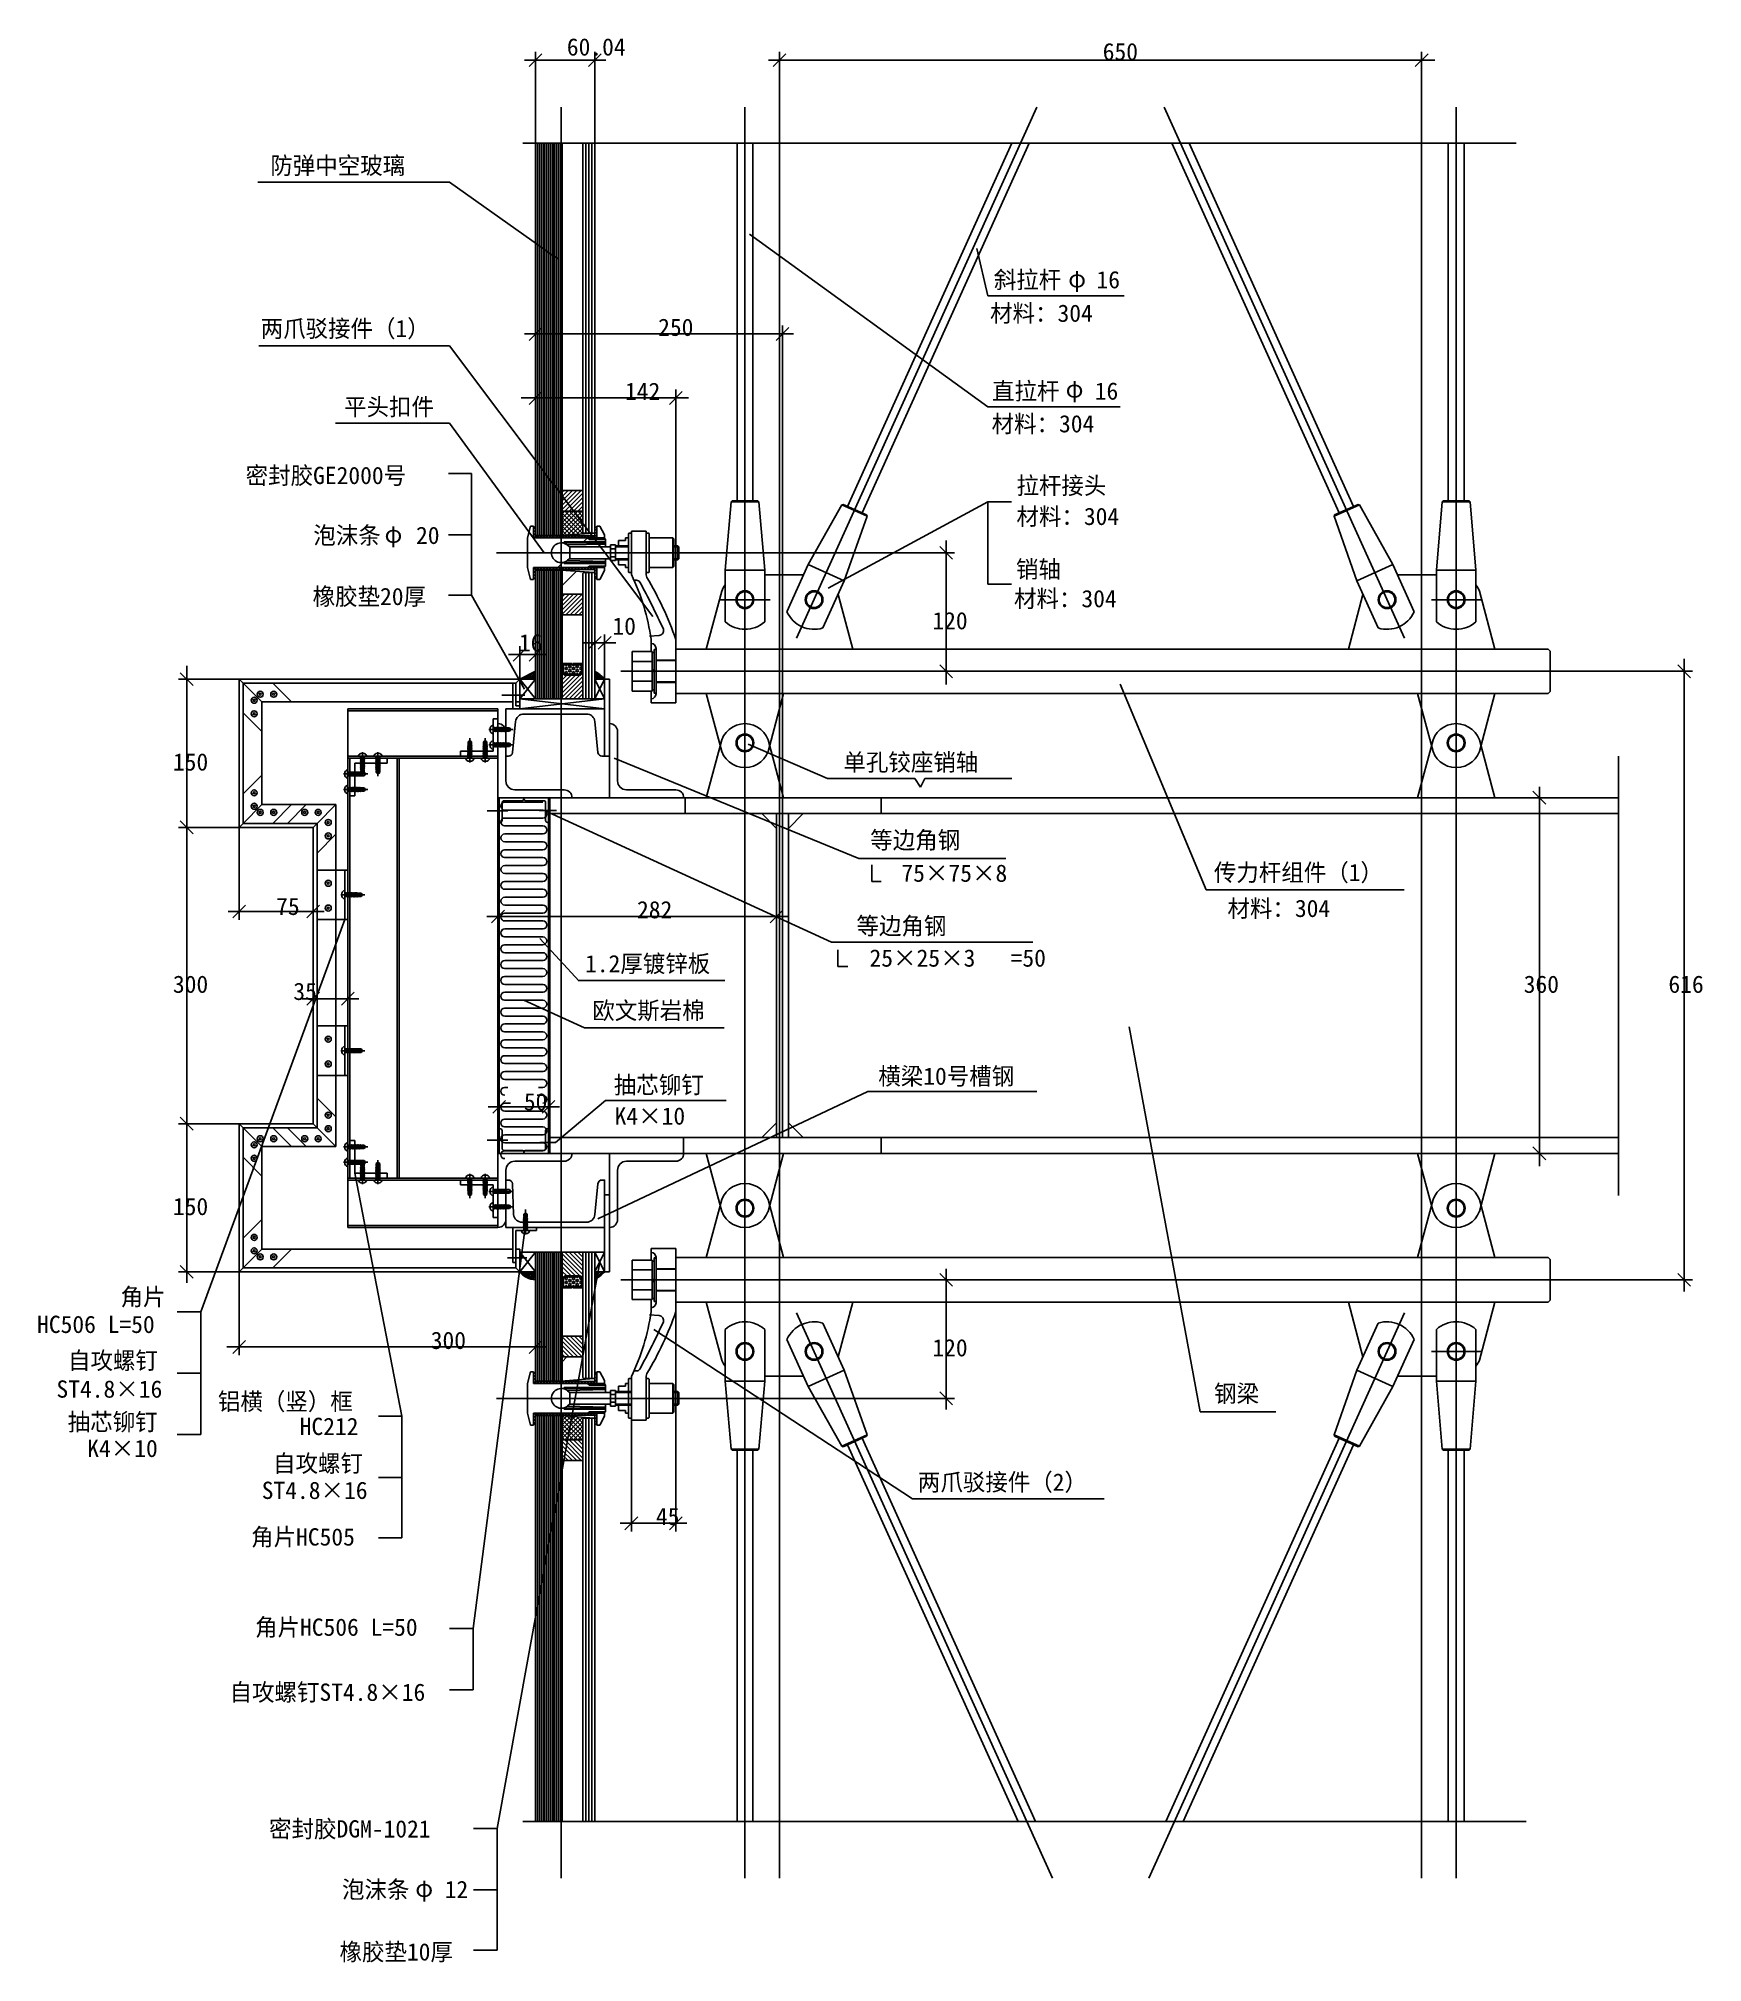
# Model space of a CAD drawing. Header units: metres. Extents: x 851 to 2535, y 436 to 2383.
import ezdxf

# ---------------------------------------------------------------- set-up
doc = ezdxf.new("R2010")
doc.units = ezdxf.units.M
for name, color, linetype in [('212', 2, 'Continuous'), ('3', 5, 'Continuous'), ('BZX', 1, 'Continuous'), ('CSX', 3, 'Continuous'), ('DHX', 4, 'Continuous'), ('LINE', 7, 'Continuous'), ('PMX', 8, 'Continuous'), ('SCREW', 6, 'Continuous'), ('SDH', 7, 'Continuous'), ('TXT', 2, 'Continuous'), ('XSX', 6, 'Continuous'), ('XX', 5, 'Continuous'), ('图层4', 4, 'Continuous')]:
    doc.layers.add(name, color=color, linetype=linetype)

msp = doc.modelspace()

# ---------------------------------------------------------------- texts
at = {"layer": '212'}
for p in [(1892.93, 2131.48), (1890.33, 2019.96), (1200.86, 1872.91), (1231.97, 502.14)]:
    msp.add_text('φ', height=17.5, dxfattribs=at).set_placement(p)
at = {"layer": 'BZX', "char_height": 17.5, "attachment_point": 1}
for s, insert in [('\\A1;60.04', (1385.43, 2383.65)), ('\\A1;650', (1927.9, 2378.88)), ('\\A1;250', (1477.83, 2099.85)), ('\\A1;142', (1444.28, 2035.03)), ('\\A1;10', (1431.57, 1797.35)), ('\\A1;120', (1755.43, 1802.82)), ('\\A1;16', (1336.9, 1780.43)), ('\\A1;150', (986.66, 1659.82)), ('\\A1;75', (1091.17, 1513.64)), ('\\A1;282', (1456.45, 1510.25)), ('\\A1;300', (986.66, 1434.82)), ('\\A1;35', (1108.54, 1427.59)), ('\\A1;360', (2354.04, 1434.82)), ('\\A1;616', (2500.56, 1434.82)), ('\\A1;50', (1341.91, 1315.89)), ('\\A1;150', (986.66, 1209.82)), ('\\A1;300', (1247.63, 1074.28)), ('\\A1;120', (1755.43, 1066.82)), ('\\A1;45', (1475.58, 896.07))]:
    msp.add_mtext(s, dxfattribs=dict(at, insert=insert))
at = {"layer": 'TXT'}
for s, p in [('防弹中空玻璃', (1085.26, 2246.12)), ('斜拉杆   16', (1817.63, 2130.53)), ('材料：304', (1813.89, 2096.6)), ('两爪驳接件（1）', (1075.45, 2081.08)), ('直拉杆   16', (1815.85, 2017.81)), ('平头扣件', (1159.92, 2001.83)), ('材料：304', (1815.39, 1984.69)), ('密封胶GE2000号', (1060.3, 1932.36)), ('拉杆接头', (1840.59, 1922.08)), ('材料：304', (1840.59, 1890.92)), ('泡沫条   20', (1128.78, 1871.73)), ('销轴', (1840.08, 1837.46)), ('橡胶垫20厚', (1128.06, 1809.83)), ('材料：304', (1838.07, 1807.65)), ('单孔铰座销轴', (1665.41, 1642)), ('等边角钢', (1692.54, 1563.23)), ('   75×75×8', (1688.37, 1529.73)), ('传力杆组件（1）', (2040.41, 1530.43)), ('材料：304', (2054.18, 1494.1)), ('等边角钢', (1678.61, 1476.38)), ('   25×25×3   =50', (1656.11, 1443.81)), ('1.2厚镀锌板', (1403.87, 1438.12)), ('欧文斯岩棉', (1411.17, 1390.62)), ('横梁10号槽钢', (1700.7, 1324.25)), ('抽芯铆钉', (1432.98, 1315.38)), ('K4×10', (1433.76, 1283.88)), ('角片', (933.64, 1100.88)), ('HC506 L=50', (849.16, 1072.98)), ('自攻螺钉', (880.46, 1036.37)), ('ST4.8×16', (868.76, 1007.49)), ('铝横（竖）框', (1032.2, 994.95)), ('钢梁', (2040.67, 1002.94)), ('抽芯铆钉', (880.15, 974.21)), ('HC212', (1114.96, 969.67)), ('K4×10', (899.89, 947.44)), ('自攻螺钉', (1088.03, 932.22)), ('ST4.8×16', (1076.55, 904.96)), ('两爪驳接件（2）', (1740.77, 913.33)), ('角片HC505', (1065.84, 857.79)), ('角片HC506 L=50', (1069.81, 766.43)), ('自攻螺钉ST4.8×16', (1043.96, 700.59)), ('密封胶DGM-1021', (1084, 562.24)), ('泡沫条   12', (1157.8, 500.94)), ('橡胶垫10厚', (1155.28, 437.73))]:
    msp.add_text(s, height=17.5, dxfattribs=at).set_placement(p)

# ---------------------------------------------------------------- blocks, each defined once
blk = doc.blocks.new('A$C719D39D5')
at = {"layer": 'CSX'}
for p, q in [((15.8, 56.78, -342.86), (25.38, 55.94, -342.86)), ((0, 0, -342.86), (2.51, 0, -342.86))]:
    blk.add_line(p, q, dxfattribs=at)
for centre, radius, start, end in [((-624.51, 346.74, -342.86), 718.57, 331.32, 335.58), ((24.95, 50.96, -342.86), 5, 344.88, 85), ((2.51, 4, -342.86), 4, 270, 328.41)]:
    blk.add_arc(centre, radius, start, end, dxfattribs=at)
blk = doc.blocks.new('_ArchTick')
for p, q in [((0.86, 0), (-0.86, 0)), ((0, 0.65), (0, -0.65))]:
    blk.add_line(p, q)
at = {"color": 0, "linetype": 'ByBlock'}
blk.add_lwpolyline([(-0.5, -0.5), (0.5, 0.5)], dxfattribs=at)

# ---------------------------------------------------------------- hatches: boundary and pattern name
at = {"layer": 'PMX'}
h = msp.add_hatch(dxfattribs=at)
h.set_pattern_fill('ANSI31', scale=35)
h.paths.add_polyline_path([(1379.71, 1872.82), (1379.71, 1877.82), (1351.67, 1877.82), (1351.67, 1889.82), (1348.67, 1889.82), (1345.67, 1877.82), (1345.67, 1862.82), (1369.71, 1862.82, -0.41)])
h.paths.add_polyline_path([(1369.71, 1862.82), (1345.67, 1862.82), (1345.67, 1847.82), (1348.67, 1835.82), (1351.67, 1835.82), (1351.67, 1847.82), (1379.71, 1847.82), (1379.71, 1852.82, -0.41)])
h.paths.add_polyline_path([(1408.48, 1849.32), (1424.71, 1849.32), (1424.71, 1851.82), (1382.71, 1851.82), (1382.71, 1852.82), (1379.71, 1852.82), (1379.71, 1847.82), (1406.23, 1847.82)])
h.paths.add_polyline_path([(1424.71, 1849.32), (1408.48, 1849.32), (1406.23, 1847.82), (1423.21, 1847.82)])
h.paths.add_polyline_path([(1423.21, 1877.82), (1406.23, 1877.82), (1408.48, 1876.32), (1424.71, 1876.32)])
h.paths.add_polyline_path([(1424.71, 1876.32), (1408.48, 1876.32), (1406.23, 1877.82), (1379.71, 1877.82), (1379.71, 1872.82), (1382.71, 1872.82), (1382.71, 1873.82), (1424.71, 1873.82)])
h = msp.add_hatch(dxfattribs=at)
h.set_pattern_fill('ANSI37', scale=25)
h.paths.add_polyline_path([(1401.71, 1841.82), (1402.71, 1842.82), (1412.71, 1842.82), (1379.71, 1845.32), (1380.71, 1844.32), (1380.71, 1820.82), (1401.71, 1820.82)])
h = msp.add_hatch(dxfattribs=at)
h.set_pattern_fill('ANSI31', scale=35)
h.paths.add_polyline_path([(1379.71, 996.82), (1379.71, 991.82), (1351.67, 991.82), (1351.67, 979.82), (1348.67, 979.82), (1345.67, 991.82), (1345.67, 1006.82), (1369.71, 1006.82, 0.41)])
h.paths.add_polyline_path([(1369.71, 1006.82), (1345.67, 1006.82), (1345.67, 1021.82), (1348.67, 1033.82), (1351.67, 1033.82), (1351.67, 1021.82), (1379.71, 1021.82), (1379.71, 1016.82, 0.41)])
h.paths.add_polyline_path([(1408.48, 1020.32), (1424.71, 1020.32), (1424.71, 1017.82), (1382.71, 1017.82), (1382.71, 1016.82), (1379.71, 1016.82), (1379.71, 1021.82), (1406.23, 1021.82)])
h.paths.add_polyline_path([(1424.71, 1020.32), (1408.48, 1020.32), (1406.23, 1021.82), (1423.21, 1021.82)])
h.paths.add_polyline_path([(1423.21, 991.82), (1406.23, 991.82), (1408.48, 993.32), (1424.71, 993.32)])
h.paths.add_polyline_path([(1424.71, 993.32), (1408.48, 993.32), (1406.23, 991.82), (1379.71, 991.82), (1379.71, 996.82), (1382.71, 996.82), (1382.71, 995.82), (1424.71, 995.82)])
h = msp.add_hatch(dxfattribs=at)
h.set_pattern_fill('ANSI37', scale=25)
h.paths.add_polyline_path([(1401.71, 1048.82), (1380.71, 1048.82), (1380.71, 1025.32), (1379.71, 1024.32), (1412.71, 1026.82), (1402.71, 1026.82), (1401.71, 1027.82)])

# ---------------------------------------------------------------- linework, layer by layer
for p, q in [((1495.71, 1711.04), (1470.71, 1711.04)), ((1694.22, 1546.85), (1694.22, 1530.04)), ((1694.22, 1530.04), (1703.64, 1530.04)), ((1659.83, 1460.81), (1659.83, 1443.91)), ((1659.83, 1443.91), (1669.87, 1443.91)), ((1495.71, 1158.59), (1470.71, 1158.59))]:
    msp.add_line(p, q)
at = {"layer": '3'}
for p, q in [((2378.71, 1765.32), (1495.71, 1765.32)), ((2378.71, 1720.32), (1495.71, 1720.32)), ((2378.71, 1149.32), (1495.71, 1149.32)), ((2378.71, 1104.32), (1495.71, 1104.32))]:
    msp.add_line(p, q, dxfattribs=at)
at = {"layer": 'BZX'}
for p, q in [((1420.19, 2361.43), (1346.82, 2361.43)), ((1353.67, 2277.33), (1353.67, 2369.43)), ((1413.71, 2277.33), (1413.71, 2369.43)), ((1591.88, 2361.43), (2264.04, 2361.43)), ((1600.71, 2313.99), (1600.71, 2369.43)), ((2250.71, 2313.99), (2250.71, 2369.43)), ((1376.48, 2160.01), (1266.74, 2238.09)), ((1811.58, 2010.57), (1570.26, 2185.33)), ((1811.58, 2122.88), (1800.45, 2170.98)), ((1610, 2084.34), (1343.87, 2084.34)), ((1353.67, 2037.92), (1353.67, 2092.34)), ((1603.67, 2035.43), (1603.67, 2092.34)), ((1266.74, 2072.36), (1472.47, 1798.19)), ((1353.67, 1956.55), (1353.67, 2027.53)), ((1495.71, 1765.35), (1495.71, 2027.53)), ((1508.47, 2019.53), (1339.19, 2019.53)), ((1266.74, 1993.89), (1362.54, 1862.82)), ((1288.94, 1943.03), (1288.94, 1819.84)), ((1811.58, 1914.41), (1649.85, 1826.89)), ((1811.58, 1831.11), (1811.58, 1914.41)), ((1769.43, 1875.32), (1769.43, 1729.42)), ((1525.87, 1862.82), (1777.43, 1862.82)), ((1288.94, 1819.84), (1342.67, 1724.82)), ((1413.71, 1734.85), (1413.71, 1779.72)), ((1423.71, 1734.85), (1423.71, 1779.72)), ((1337.67, 1734.85), (1337.67, 1767.7)), ((1353.67, 1759.7), (1337.67, 1759.7)), ((1353.67, 1734.85), (1353.67, 1767.7)), ((1413.71, 1771.72), (1423.71, 1771.72)), ((2516.48, 1755.33), (2516.48, 1115.13)), ((1053.64, 1734.82), (992.66, 1734.82)), ((1000.66, 1748.49), (1000.66, 1600.82)), ((1338.01, 1734.87), (1338.24, 1735.1)), ((1340.01, 1735.11), (1339.43, 1735.69)), ((1339.72, 1734.82), (1341.77, 1736.87)), ((1342.07, 1734.82), (1340.61, 1736.28)), ((1341.49, 1734.82), (1345.31, 1738.63)), ((1344.43, 1735.99), (1342.96, 1737.46)), ((1343.84, 1734.82), (1343.11, 1735.55)), ((1343.26, 1734.82), (1348.85, 1740.4)), ((1347.08, 1735.11), (1344.88, 1737.32)), ((1345.03, 1734.82), (1352.38, 1742.17)), ((1346.2, 1737.76), (1345.32, 1738.64)), ((1348.85, 1736.87), (1346.64, 1739.08)), ((1346.79, 1734.82), (1353.67, 1741.69)), ((1349.14, 1734.82), (1347.53, 1736.43)), ((1347.97, 1739.53), (1347.68, 1739.82)), ((1348.56, 1734.82), (1353.67, 1739.92)), ((1350.62, 1738.64), (1348.86, 1740.41)), ((1351.5, 1735.99), (1349.29, 1738.2)), ((1350.91, 1734.82), (1350.18, 1735.55)), ((1350.33, 1734.82), (1353.67, 1738.16)), ((1353.27, 1737.76), (1351.06, 1739.97)), ((1352.39, 1740.41), (1351.21, 1741.59)), ((1353.67, 1735.59), (1351.95, 1737.32)), ((1352.1, 1734.82), (1353.67, 1736.39)), ((1353.67, 1740.9), (1352.83, 1741.74)), ((1353.67, 1742.66), (1353.57, 1742.76)), ((1565.74, 1742.82), (1777.43, 1742.82)), ((2443.52, 1742.82), (2524.48, 1742.82)), ((1076.67, 1711.82), (1057.67, 1730.82)), ((2032.45, 1521.66), (1945.64, 1729.79)), ((1649.28, 1634.33), (1569.07, 1668.96)), ((1681.17, 1553.37), (1433.3, 1654.89)), ((1737.55, 1634.33), (1743.37, 1625.49)), ((1743.37, 1625.49), (1747.69, 1634.33)), ((2369.95, 1624.37), (2369.95, 1241.86)), ((1000.66, 1602.81), (1000.66, 1300.82)), ((1057.67, 1588.82), (1076.67, 1607.82)), ((1132.67, 1588.82), (1151.67, 1607.82)), ((1325.67, 1601.6), (1304.75, 1601.6)), ((1315.71, 1598.79), (1315.71, 1486.56)), ((1357.56, 1602.02), (1374.96, 1602.02)), ((1653.36, 1468.66), (1362.7, 1602.02)), ((2450.11, 1614.82), (2361.95, 1614.82)), ((1053.64, 1584.82), (992.66, 1584.82)), ((1053.64, 1584.82), (992.66, 1584.82)), ((1053.67, 1584.79), (1053.67, 1491.64)), ((1128.67, 1584.79), (1128.67, 1491.64)), ((1597.67, 1583.79), (1597.67, 1486.56)), ((1132.67, 1541.62), (1163.67, 1541.62)), ((1014.84, 1094.47), (1160.67, 1491.62)), ((1128.67, 1499.64), (1053.67, 1499.64)), ((1132.67, 1491.62), (1163.67, 1491.62)), ((1600.9, 1494.56), (1310.87, 1494.56)), ((1397.75, 1429), (1357.94, 1472.38)), ((1128.67, 1434.79), (1128.67, 1403.36)), ((1163.67, 1434.79), (1163.67, 1403.36)), ((1128.67, 1411.36), (1163.67, 1411.36)), ((1341.86, 1409.85), (1403.22, 1381.83)), ((1151.67, 1383.77), (1163.67, 1383.77)), ((2026.46, 993.16), (1954.58, 1382.88)), ((1151.67, 1333.77), (1163.67, 1333.77)), ((1316.91, 1279.85), (1316.91, 1309.89)), ((1366.91, 1279.85), (1366.91, 1309.89)), ((1373.83, 1265.8), (1424.49, 1308.4)), ((1690.27, 1317.4), (1416.84, 1188.45)), ((1000.66, 1301.06), (1000.66, 1126.05)), ((1366.91, 1301.89), (1316.91, 1301.89)), ((1053.64, 1284.82), (992.66, 1284.82)), ((1053.61, 1284.82), (992.66, 1284.82)), ((1057.67, 1280.82), (1076.67, 1261.82)), ((1132.67, 1280.82), (1151.67, 1261.82)), ((1325.67, 1268.03), (1304.75, 1268.03)), ((1358.21, 1265.8), (1373.83, 1265.8)), ((2450.11, 1254.82), (2361.95, 1254.82)), ((1218.44, 988.8), (1170.67, 1234.82)), ((1290.76, 773.77), (1342.82, 1177.28)), ((1076.67, 1157.82), (1057.67, 1138.82)), ((1053.64, 1134.82), (992.66, 1134.82)), ((1053.67, 1134.79), (1053.67, 1050.84)), ((1314.73, 571.3), (1418.71, 1144.82)), ((1338.28, 1134.1), (1339, 1134.82)), ((1339.15, 1133.2), (1340.76, 1134.82)), ((1340.01, 1134.07), (1339.26, 1134.82)), ((1340.06, 1132.34), (1342.53, 1134.82)), ((1341.02, 1131.54), (1344.3, 1134.82)), ((1342.67, 1133.18), (1341.03, 1134.82)), ((1343.55, 1130.53), (1341.34, 1132.74)), ((1342.03, 1130.78), (1346.07, 1134.82)), ((1343.1, 1130.08), (1347.83, 1134.82)), ((1345.32, 1132.3), (1343.11, 1134.51)), ((1346.2, 1129.65), (1343.99, 1131.86)), ((1344.22, 1129.43), (1349.6, 1134.82)), ((1345.4, 1128.84), (1351.37, 1134.82)), ((1347.97, 1131.41), (1345.76, 1133.62)), ((1347.08, 1134.07), (1346.34, 1134.82)), ((1346.64, 1128.31), (1353.14, 1134.82)), ((1348.85, 1128.76), (1346.64, 1130.97)), ((1347.94, 1127.85), (1353.67, 1133.58)), ((1349.74, 1133.18), (1348.1, 1134.82)), ((1350.62, 1130.53), (1348.41, 1132.74)), ((1351.5, 1127.88), (1349.29, 1130.09)), ((1349.31, 1127.46), (1353.67, 1131.81)), ((1352.39, 1132.3), (1350.18, 1134.51)), ((1350.77, 1127.14), (1353.67, 1130.04)), ((1353.27, 1129.65), (1351.06, 1131.86)), ((1353.67, 1132.78), (1352.83, 1133.62)), ((1353.67, 1134.55), (1353.41, 1134.82)), ((1769.43, 997.26), (1769.43, 1136.51)), ((1345.09, 1128.99), (1344.88, 1129.2)), ((1348.03, 1127.82), (1347.53, 1128.32)), ((1350.4, 1127.21), (1350.18, 1127.44)), ((1353.67, 1127.48), (1351.95, 1129.2)), ((1352.31, 1126.92), (1353.67, 1128.28)), ((1495.74, 1126.82), (1777.43, 1126.82)), ((2443.52, 1126.82), (2524.48, 1126.82)), ((1014.84, 1094.47), (1014.84, 970.16)), ((1495.71, 1104.29), (1495.71, 872.38)), ((1353.67, 1089.15), (1353.67, 1050.84)), ((1735.2, 905.04), (1473.32, 1076.44)), ((1360.23, 1058.84), (1041.33, 1058.84)), ((1450.71, 1026.29), (1450.71, 872.38)), ((1525.87, 1006.82), (1777.43, 1006.82)), ((1218.44, 988.8), (1218.44, 865.62)), ((1502.66, 880.38), (1443.31, 880.38)), ((1290.76, 773.77), (1290.76, 711.62)), ((1314.73, 571.3), (1314.73, 448.11))]:
    msp.add_line(p, q, dxfattribs=at)
for centre in [(1068.88, 1713.46), (1075.03, 1719.61), (1088.66, 1719.61), (1068.88, 1699.82), (1068.88, 1619.81), (1068.88, 1606.17), (1075.03, 1600.02), (1088.66, 1600.02), (1120.03, 1600.02), (1133.66, 1600.02), (1143.88, 1589.81), (1143.88, 1576.17), (1143.88, 1528.26), (1143.88, 1503.13), (1143.88, 1370.41), (1143.88, 1345.29), (1143.88, 1293.46), (1068.88, 1263.46), (1075.03, 1269.61), (1088.66, 1269.61), (1120.03, 1269.61), (1133.66, 1269.61), (1143.88, 1279.82), (1068.88, 1249.82), (1068.88, 1169.81), (1068.88, 1156.17), (1075.03, 1150.02), (1088.66, 1150.02)]:
    msp.add_circle(centre, 3.04, dxfattribs=at)
at = {"layer": 'CSX'}
for p, q in [((1353.67, 1877.91), (1353.67, 2277.3)), ((1361.67, 1881.32), (1361.67, 2277.3)), ((1363.19, 1881.32), (1363.19, 2277.3)), ((1371.19, 1881.32), (1371.19, 2277.3)), ((1372.71, 1881.32), (1372.71, 2277.3)), ((1380.71, 1881.32), (1380.71, 2277.3)), ((1401.71, 1883.82), (1401.71, 2277.3)), ((1413.71, 1877.82), (1413.71, 2277.3)), ((1557.71, 2277.3, -44000), (1557.71, 1915.32, -44000)), ((1573.71, 2277.3, -44000), (1573.71, 1915.32, -44000)), ((1835.91, 2277.3), (1669.64, 1909.72)), ((1853.47, 2277.3), (1684.21, 1903.13)), ((1997.95, 2277.3), (2167.21, 1903.13)), ((2015.52, 2277.3), (2181.79, 1909.72)), ((2277.71, 1915.32, -44000), (2277.71, 2277.3, -44000)), ((2293.71, 1915.32, -44000), (2293.71, 2277.3, -44000)), ((1072.58, 2238.09), (1266.74, 2238.09)), ((1811.58, 2122.88), (1949.43, 2122.88)), ((1073.7, 2072.36), (1266.74, 2072.36)), ((1811.58, 2010.57), (1945.62, 2010.57)), ((1151.32, 1993.89), (1266.74, 1993.89)), ((1265.6, 1943.03), (1288.94, 1943.03)), ((1401.71, 1925.82), (1380.71, 1925.82)), ((1545.71, 1845.32), (1551.64, 1914.32)), ((1552.71, 1915.32), (1551.64, 1914.32)), ((1579.79, 1914.32), (1551.64, 1914.32)), ((1578.71, 1915.32), (1552.71, 1915.32)), ((1578.71, 1915.32), (1579.79, 1914.32)), ((1579.79, 1914.32), (1585.71, 1845.32)), ((1629.85, 1850.89), (1663.69, 1911.32)), ((1665.08, 1911.79), (1663.69, 1911.32)), ((1689.34, 1899.72), (1663.69, 1911.32)), ((1688.77, 1901.07), (1665.08, 1911.79)), ((1811.58, 1914.41), (1835.39, 1914.41)), ((2162.08, 1899.72), (2187.73, 1911.32)), ((2162.65, 1901.07), (2186.34, 1911.79)), ((2186.34, 1911.79), (2187.73, 1911.32)), ((2221.57, 1850.89), (2187.73, 1911.32)), ((2271.64, 1914.32), (2265.71, 1845.32)), ((2272.71, 1915.32), (2271.64, 1914.32)), ((2271.64, 1914.32), (2299.79, 1914.32)), ((2272.71, 1915.32), (2298.71, 1915.32)), ((2298.71, 1915.32), (2299.79, 1914.32)), ((2305.71, 1845.32), (2299.79, 1914.32)), ((1345.67, 1877.82), (1348.67, 1889.82)), ((1348.67, 1889.82), (1351.67, 1889.82)), ((1351.67, 1889.82), (1351.67, 1877.82)), ((1401.71, 1904.82), (1380.71, 1904.82)), ((1415.71, 1889.82), (1418.71, 1889.82)), ((1415.71, 1877.82), (1415.71, 1889.82)), ((1423.71, 1880.82), (1418.71, 1889.82)), ((1689.34, 1899.72), (1666.3, 1834.41)), ((1688.77, 1901.07), (1689.34, 1899.72)), ((2162.65, 1901.07), (2162.08, 1899.72)), ((2162.08, 1899.72), (2185.12, 1834.41)), ((1265.6, 1880.87), (1288.94, 1880.87)), ((1345.67, 1877.82), (1345.67, 1847.82)), ((1351.67, 1888.82), (1353.67, 1888.82)), ((1351.67, 1877.82), (1423.71, 1877.82)), ((1353.67, 1877.82), (1353.67, 1888.82)), ((1353.67, 1881.32), (1354.67, 1880.32)), ((1353.67, 1879.82), (1413.71, 1879.82)), ((1354.67, 1880.32), (1379.71, 1880.32)), ((1360.67, 1880.32), (1361.67, 1881.32)), ((1364.19, 1880.32), (1363.19, 1881.32)), ((1371.19, 1881.32), (1370.19, 1880.32)), ((1373.71, 1880.32), (1372.71, 1881.32)), ((1379.71, 1880.32), (1412.71, 1882.82)), ((1379.71, 1880.32), (1380.71, 1881.32)), ((1379.71, 1872.82), (1382.71, 1872.82)), ((1424.71, 1873.82), (1382.71, 1873.82)), ((1382.71, 1873.82), (1382.71, 1872.35)), ((1385.71, 1870.82), (1424.71, 1871.62)), ((1401.71, 1883.82), (1402.71, 1882.82)), ((1402.71, 1882.82), (1412.71, 1882.82)), ((1408.48, 1876.32), (1406.23, 1877.82)), ((1408.48, 1876.32), (1424.71, 1876.32)), ((1412.71, 1882.82), (1413.71, 1883.82)), ((1413.71, 1888.82), (1415.71, 1888.82)), ((1423.21, 1877.82), (1424.71, 1876.32)), ((1423.71, 1877.82), (1423.71, 1880.82)), ((1424.71, 1876.32), (1424.71, 1868.82)), ((1429.71, 1869.82), (1429.71, 1870.82)), ((1429.71, 1870.82), (1434.71, 1870.82)), ((1434.71, 1870.82), (1434.71, 1854.82)), ((1437.74, 1875.15), (1444.71, 1875.15)), ((1437.74, 1875.15), (1437.74, 1869.82)), ((1444.71, 1877.82), (1447.31, 1877.82)), ((1444.71, 1875.15), (1444.71, 1877.82)), ((1447.31, 1877.82), (1447.81, 1877.32)), ((1447.81, 1882.32), (1448.31, 1882.82)), ((1447.81, 1843.32), (1447.81, 1882.32)), ((1448.31, 1882.82), (1450.21, 1882.82)), ((1450.21, 1882.82), (1450.71, 1882.32)), ((1450.71, 1884.82), (1450.71, 1840.82)), ((1450.71, 1884.82), (1465.71, 1884.82)), ((1450.71, 1843.32), (1450.71, 1882.32)), ((1465.71, 1840.82), (1465.71, 1884.82)), ((1465.71, 1882.32), (1466.21, 1882.82)), ((1465.71, 1843.32), (1465.71, 1882.32)), ((1466.21, 1882.82), (1468.21, 1882.82)), ((1468.21, 1882.82), (1468.71, 1882.32)), ((1468.71, 1869.82), (1468.71, 1882.32)), ((1468.71, 1877.82), (1468.71, 1843.32)), ((1468.71, 1877.82), (1492.71, 1877.82)), ((1493.71, 1876.82), (1492.71, 1877.82)), ((1492.71, 1877.82), (1492.71, 1847.82)), ((1493.71, 1848.82), (1493.71, 1876.82)), ((1379.71, 1852.82), (1382.71, 1852.82)), ((1382.71, 1851.82), (1382.71, 1853.28)), ((1424.71, 1851.82), (1382.71, 1851.82)), ((1385.71, 1854.82), (1424.71, 1854.01)), ((1388.43, 1868.82), (1428.71, 1868.82)), ((1388.43, 1868.82), (1388.43, 1856.82)), ((1388.43, 1856.82), (1428.71, 1856.82)), ((1424.71, 1856.82), (1424.71, 1849.32)), ((1429.71, 1869.82), (1429.71, 1855.82)), ((1429.71, 1866.82), (1434.71, 1866.82)), ((1429.71, 1858.82), (1434.71, 1858.82)), ((1429.71, 1855.82), (1429.71, 1854.82)), ((1429.71, 1854.82), (1434.71, 1854.82)), ((1434.71, 1869.82), (1447.81, 1869.82)), ((1434.71, 1855.82), (1447.81, 1855.82)), ((1437.74, 1855.82), (1437.74, 1850.48)), ((1437.74, 1850.48), (1444.71, 1850.48)), ((1444.71, 1850.48), (1444.71, 1847.82)), ((1465.71, 1856.82), (1465.71, 1840.82)), ((1465.71, 1856.82), (1465.71, 1840.5)), ((1465.71, 1847.82), (1465.71, 1856.82)), ((1493.71, 1869.82), (1497.61, 1869.82)), ((1493.71, 1855.82), (1497.61, 1855.82)), ((1497.61, 1869.82), (1497.61, 1855.82)), ((1498.71, 1868.82), (1497.61, 1869.82)), ((1497.61, 1855.82), (1498.71, 1856.82)), ((1498.71, 1868.82), (1498.71, 1856.82)), ((1608.27, 1803.18), (1629.85, 1850.89)), ((1666.3, 1834.41), (1629.85, 1850.89)), ((2185.12, 1834.41), (2221.57, 1850.89)), ((2243.15, 1803.18), (2221.57, 1850.89)), ((1345.67, 1847.82), (1348.67, 1835.82)), ((1348.67, 1835.82), (1351.67, 1835.82)), ((1351.67, 1847.82), (1351.67, 1835.82)), ((1351.67, 1847.82), (1423.71, 1847.82)), ((1351.67, 1836.82), (1353.67, 1836.82)), ((1353.67, 1847.82), (1353.67, 1836.82)), ((1353.67, 1847.4), (1354.08, 1847.82)), ((1353.67, 1714.82), (1353.67, 1846.09)), ((1353.67, 1845.82), (1413.71, 1845.82)), ((1353.67, 1844.32), (1354.67, 1845.32)), ((1354.67, 1845.32), (1379.71, 1845.32)), ((1361.67, 1844.32), (1360.67, 1845.32)), ((1361.67, 1715.82), (1361.67, 1844.32)), ((1364.19, 1845.32), (1363.19, 1844.32)), ((1363.19, 1715.82), (1363.19, 1844.32)), ((1371.19, 1844.32), (1370.19, 1845.32)), ((1371.19, 1715.82), (1371.19, 1844.32)), ((1373.71, 1845.32), (1372.71, 1844.32)), ((1372.71, 1715.82), (1372.71, 1844.32)), ((1380.71, 1844.32), (1379.71, 1845.32)), ((1379.71, 1845.32), (1412.71, 1842.82)), ((1380.71, 1715.82), (1380.71, 1844.32)), ((1401.71, 1841.82), (1402.71, 1842.82)), ((1401.71, 1715.82), (1401.71, 1841.82)), ((1402.71, 1842.82), (1412.71, 1842.82)), ((1408.48, 1849.32), (1406.23, 1847.82)), ((1408.48, 1849.32), (1424.71, 1849.32)), ((1413.71, 1841.82), (1412.71, 1842.82)), ((1413.71, 1715.82), (1413.71, 1847.82)), ((1413.71, 1836.82), (1415.71, 1836.82)), ((1415.71, 1847.82), (1415.71, 1835.82)), ((1415.71, 1835.82), (1418.71, 1835.82)), ((1423.71, 1844.82), (1418.71, 1835.82)), ((1424.71, 1849.32), (1423.21, 1847.82)), ((1423.71, 1847.82), (1423.71, 1844.82)), ((1444.71, 1847.82), (1447.31, 1847.82)), ((1447.31, 1847.82), (1447.81, 1848.32)), ((1447.81, 1843.32), (1448.31, 1842.82)), ((1448.31, 1842.82), (1450.21, 1842.82)), ((1450.71, 1843.32), (1450.21, 1842.82)), ((1465.71, 1843.32), (1466.21, 1842.82)), ((1466.21, 1842.82), (1468.21, 1842.82)), ((1468.71, 1843.32), (1468.21, 1842.82)), ((1468.71, 1847.82), (1492.71, 1847.82)), ((1492.71, 1847.82), (1493.71, 1848.82)), ((1545.71, 1792.95), (1545.71, 1845.32)), ((1585.71, 1845.32), (1545.71, 1845.32)), ((1585.71, 1792.95), (1585.71, 1845.32)), ((1585.71, 1840.32), (1625.07, 1840.32)), ((1644.72, 1786.7), (1666.3, 1834.41)), ((1811.58, 1831.11), (1835.39, 1831.11)), ((2206.7, 1786.7), (2185.12, 1834.41)), ((2265.71, 1840.32), (2226.35, 1840.32)), ((2265.71, 1845.32), (2305.71, 1845.32)), ((2265.71, 1792.95), (2265.71, 1845.32)), ((2305.71, 1792.95), (2305.71, 1845.32)), ((1265.6, 1819.84), (1288.94, 1819.84)), ((1401.71, 1820.82), (1380.71, 1820.82)), ((1542.27, 1824.05), (1526.53, 1765.32)), ((1660.07, 1820.63), (1674.89, 1765.32)), ((2191.35, 1820.63), (2176.53, 1765.32)), ((2309.15, 1824.05), (2324.89, 1765.32)), ((1401.71, 1799.82), (1380.71, 1799.82)), ((1470.71, 1762.88), (1470.71, 1775.04)), ((1495.71, 1752.88), (1495.71, 1775.04)), ((1495.71, 1775.04), (1495.71, 1752.88)), ((1495.71, 1752.75, -44000), (1495.71, 1774.59, -44000)), ((1495.71, 1774.59, -44000), (1495.71, 1731.59, -44000)), ((1471.71, 1762.88), (1451.71, 1762.88)), ((1451.71, 1722.88), (1451.71, 1762.88)), ((1470.71, 1771.04), (1470.71, 1771.04)), ((1471.71, 1722.88), (1471.71, 1762.88)), ((1471.71, 1761.75), (1473.71, 1761.75)), ((1473.71, 1764.91), (1475.71, 1764.91)), ((1473.71, 1720.85), (1473.71, 1764.91)), ((1473.71, 1764.78, -44000), (1475.71, 1764.78, -44000)), ((1473.71, 1764.78, -44000), (1473.71, 1720.72, -44000)), ((1475.71, 1720.04), (1475.71, 1766.04)), ((1475.71, 1765.59, -44000), (1475.71, 1719.59, -44000)), ((1475.71, 1754.04), (1495.71, 1754.04)), ((1475.71, 1753.59, -44000), (1495.71, 1753.59, -44000)), ((1495.71, 1711.04), (1495.71, 1754.04)), ((2380.71, 1763.32), (2378.71, 1765.32)), ((2380.71, 1763.32), (2380.71, 1722.32)), ((1053.67, 1584.82), (1053.67, 1734.82)), ((1053.67, 1734.82), (1057.67, 1730.82)), ((1057.67, 1730.82), (1053.67, 1734.82)), ((1053.67, 1734.82), (1337.67, 1734.82)), ((1333.67, 1730.82), (1337.67, 1734.82)), ((1353.67, 1742.82), (1337.67, 1734.82)), ((1337.67, 1704.82), (1337.67, 1734.82)), ((1337.67, 1734.82), (1353.67, 1734.82)), ((1380.71, 1750.82), (1390.71, 1750.82)), ((1383.3, 1738.82), (1380.71, 1741.4)), ((1381.71, 1749.82), (1400.71, 1749.82)), ((1381.71, 1741.82), (1381.71, 1749.82)), ((1383.71, 1739.82), (1381.71, 1741.82)), ((1383.3, 1738.82), (1399.12, 1738.82)), ((1383.71, 1739.82), (1398.71, 1739.82)), ((1390.71, 1750.82), (1390.71, 1749.82)), ((1391.71, 1750.82), (1391.71, 1749.82)), ((1391.71, 1750.82), (1401.71, 1750.82)), ((1398.71, 1739.82), (1400.71, 1741.82)), ((1399.12, 1738.82), (1401.71, 1741.4)), ((1400.71, 1741.82), (1400.71, 1749.82)), ((1413.71, 1734.82), (1428.71, 1734.82)), ((1423.71, 1734.82), (1413.71, 1734.82)), ((1423.71, 1656.82), (1423.71, 1734.82)), ((1428.71, 1614.82), (1428.71, 1734.82)), ((1471.71, 1752.88), (1451.71, 1752.88)), ((1471.71, 1744.91), (1473.71, 1743.76)), ((1471.71, 1743.28), (1473.71, 1742.12)), ((1057.67, 1588.82), (1057.67, 1730.82)), ((1057.67, 1730.82), (1333.67, 1730.82)), ((1087.67, 1730.82), (1106.67, 1711.82)), ((1330.67, 1704.82), (1330.67, 1730.82)), ((1333.67, 1707.82), (1333.67, 1730.82)), ((1337.67, 1714.82), (1423.71, 1714.82)), ((1353.67, 1715.82), (1354.67, 1714.82)), ((1360.67, 1714.82), (1361.67, 1715.82)), ((1364.19, 1714.82), (1363.19, 1715.82)), ((1371.19, 1715.82), (1370.19, 1714.82)), ((1373.71, 1714.82), (1372.71, 1715.82)), ((1379.71, 1714.82), (1380.71, 1715.82)), ((1401.04, 1714.82), (1401.88, 1715.65)), ((1401.71, 1715.82), (1402.71, 1714.82)), ((1413.71, 1715.82), (1412.71, 1714.82)), ((1471.71, 1732.88), (1451.71, 1732.88)), ((1471.71, 1722.88), (1451.71, 1722.88)), ((1470.71, 1722.88), (1470.71, 1711.04)), ((1470.71, 1711.04), (1470.71, 1722.88)), ((1470.71, 1715.04), (1470.71, 1715.04)), ((1471.71, 1724), (1473.71, 1724)), ((1473.71, 1720.85), (1475.71, 1720.85)), ((1473.71, 1720.72, -44000), (1475.71, 1720.72, -44000)), ((1475.71, 1732.04), (1495.71, 1732.04)), ((1475.71, 1731.59, -44000), (1495.71, 1731.59, -44000)), ((1495.71, 1732.88), (1495.71, 1711.04)), ((1495.71, 1732.75, -44000), (1495.71, 1711.04, -44000)), ((1495.71, 1711.04, -44000), (1495.71, 1732.75, -44000)), ((1542.27, 1661.58), (1526.53, 1720.32)), ((1589.15, 1661.58), (1604.89, 1720.32)), ((2262.27, 1661.58), (2246.53, 1720.32)), ((2309.15, 1661.58), (2324.89, 1720.32)), ((2378.71, 1720.32), (2380.71, 1722.32)), ((1057.67, 1700.82), (1076.67, 1681.82)), ((1076.67, 1607.82), (1076.67, 1711.82)), ((1076.67, 1711.82), (1330.67, 1711.82)), ((1315.71, 1704.82), (1163.67, 1704.82)), ((1163.67, 1179.82), (1163.67, 1704.82)), ((1315.71, 1702.82), (1163.67, 1702.82)), ((1310.71, 1661.82), (1310.71, 1694.82)), ((1310.71, 1694.82), (1315.71, 1694.82)), ((1315.71, 1661.82), (1315.71, 1704.82)), ((1333.67, 1711.82), (1337.67, 1711.82)), ((1337.67, 1707.82), (1333.67, 1707.82)), ((1423.71, 1656.82), (1423.71, 1697.82)), ((1315.71, 1689.82), (1315.71, 1614.82)), ((1323.71, 1681.82), (1323.71, 1631.82)), ((1436.71, 1631.82), (1436.71, 1681.82)), ((1163.67, 1656.82), (1315.71, 1656.82)), ((1277.71, 1661.82), (1310.71, 1661.82)), ((1277.71, 1661.82), (1277.71, 1656.82)), ((1423.71, 1656.82), (1428.71, 1656.82)), ((1542.27, 1673.55), (1526.53, 1614.82)), ((1589.15, 1673.55), (1604.89, 1614.82)), ((2262.27, 1673.55), (2246.53, 1614.82)), ((2309.15, 1673.55), (2324.89, 1614.82)), ((1057.67, 1618.82), (1076.67, 1637.82)), ((1163.67, 1654.82), (1315.71, 1654.82)), ((1165.67, 1229.82), (1165.67, 1654.82)), ((1170.67, 1649.82), (1170.67, 1616.82)), ((1203.67, 1649.82), (1170.67, 1649.82)), ((1203.67, 1649.82), (1203.67, 1654.82)), ((1213.67, 1229.82), (1213.67, 1654.82)), ((1215.67, 1229.82), (1215.67, 1654.82)), ((1170.67, 1616.82), (1165.67, 1616.82)), ((1382.71, 1622.82), (1332.71, 1622.82)), ((1495.71, 1622.82), (1445.71, 1622.82)), ((1649.28, 1634.33), (1737.55, 1634.33)), ((1747.69, 1634.33), (1835.96, 1634.33)), ((1076.67, 1607.82), (1151.67, 1607.82)), ((1087.67, 1588.82), (1106.67, 1607.82)), ((1102.67, 1588.82), (1121.67, 1607.82)), ((1151.67, 1541.62), (1151.67, 1607.82)), ((1315.71, 1614.82), (1315.71, 1254.82)), ((1505.12, 1614.82), (1315.71, 1614.82)), ((1316.91, 1614.82), (1316.91, 1254.82)), ((1319.91, 1609.82), (1319.91, 1591.82)), ((1339.91, 1611.82), (1321.91, 1611.82)), ((1341.91, 1614.82), (1341.91, 1613.82)), ((1341.91, 1614.82), (1341.91, 1613.82)), ((1361.91, 1611.82), (1343.91, 1611.82)), ((1363.91, 1609.82), (1363.91, 1591.82)), ((1366.91, 1614.82), (1366.91, 1254.82)), ((1368.11, 1614.82), (1368.11, 1254.82)), ((1505.12, 1598.82), (1368.11, 1598.82)), ((1503.71, 1614.82), (1503.71, 1614.82)), ((1505.12, 1614.82), (1505.12, 1598.82)), ((1505.12, 1598.82), (1505.12, 1614.82)), ((1505.12, 1614.82), (1505.12, 1598.82)), ((1505.12, 1614.82), (1703.67, 1614.82)), ((1505.12, 1614.82), (1703.67, 1614.82)), ((1505.12, 1598.82), (1703.67, 1598.82)), ((1505.12, 1598.82), (1703.67, 1598.82)), ((1703.67, 1614.82), (1553.67, 1614.82)), ((1597.67, 1583.82), (1582.67, 1598.82)), ((1597.67, 1270.82), (1597.67, 1598.82)), ((1609.67, 1583.82), (1624.67, 1598.82)), ((1609.67, 1270.82), (1609.67, 1598.82)), ((1703.67, 1614.82), (1703.67, 1598.82)), ((1703.67, 1598.82), (1703.67, 1614.82)), ((1703.67, 1614.82), (1703.67, 1598.82)), ((1703.67, 1614.82), (2450.14, 1614.82)), ((1703.67, 1598.82), (2450.14, 1598.82)), ((1057.67, 1588.82), (1053.67, 1584.82)), ((1057.67, 1588.82), (1053.67, 1584.82)), ((1053.67, 1584.82), (1128.67, 1584.82)), ((1057.67, 1588.82), (1132.67, 1588.82)), ((1128.67, 1584.82), (1132.67, 1588.82)), ((1128.67, 1584.82), (1132.67, 1588.82)), ((1128.67, 1284.82), (1128.67, 1584.82)), ((1132.67, 1280.82), (1132.67, 1588.82)), ((1132.67, 1558.82), (1151.67, 1577.82)), ((1317.91, 1589.82), (1316.91, 1589.82)), ((1366.91, 1589.82), (1365.91, 1589.82)), ((1160.67, 1491.62), (1160.67, 1541.62)), ((1681.17, 1553.37), (1829.81, 1553.37)), ((2032.45, 1521.66), (2232.88, 1521.66)), ((1151.67, 1261.82), (1151.67, 1491.62)), ((1653.36, 1468.66), (1857.22, 1468.66)), ((1397.08, 1429.72), (1545.43, 1429.72)), ((1403.22, 1381.83), (1544.67, 1381.83)), ((1132.67, 1310.82), (1151.67, 1291.82)), ((1424.49, 1308.4), (1546.57, 1308.4)), ((1690.27, 1317.4), (1861.3, 1317.4)), ((1597.67, 1285.82), (1582.67, 1270.82)), ((1609.67, 1285.82), (1624.67, 1270.82)), ((1053.67, 1134.82), (1053.67, 1284.82)), ((1053.67, 1284.82), (1128.67, 1284.82)), ((1057.67, 1280.82), (1053.67, 1284.82)), ((1057.67, 1138.82), (1057.67, 1280.82)), ((1057.67, 1280.82), (1132.67, 1280.82)), ((1087.67, 1280.82), (1106.67, 1261.82)), ((1102.67, 1280.82), (1121.67, 1261.82)), ((1128.67, 1284.82), (1132.67, 1280.82)), ((1170.67, 1267.82), (1165.67, 1267.82)), ((1170.67, 1234.82), (1170.67, 1267.82)), ((1317.91, 1279.82), (1316.91, 1279.82)), ((1319.91, 1259.82), (1319.91, 1277.82)), ((1363.91, 1259.82), (1363.91, 1277.82)), ((1366.91, 1279.82), (1365.91, 1279.82)), ((1368.11, 1270.82), (1703.67, 1270.82)), ((1503.67, 1254.82), (1503.67, 1270.82)), ((1703.67, 1254.82), (1703.67, 1270.82)), ((1703.67, 1270.82), (2450.14, 1270.82)), ((1057.67, 1250.82), (1076.67, 1231.82)), ((1076.67, 1261.82), (1151.67, 1261.82)), ((1076.67, 1157.82), (1076.67, 1261.82)), ((1315.71, 1179.82), (1315.71, 1254.82)), ((1315.71, 1254.82), (1703.67, 1254.82)), ((1339.91, 1257.82), (1321.91, 1257.82)), ((1382.71, 1246.82), (1332.71, 1246.82)), ((1341.91, 1254.82), (1341.91, 1255.82)), ((1341.91, 1254.82), (1341.91, 1255.82)), ((1361.91, 1257.82), (1343.91, 1257.82)), ((1428.71, 1254.82), (1428.71, 1134.82)), ((1495.71, 1246.82), (1445.71, 1246.82)), ((1542.27, 1196.08), (1526.53, 1254.82)), ((1542.27, 1196.07), (1526.53, 1254.8)), ((1552.5, 1254.8), (1656.29, 1254.8)), ((1589.15, 1196.08), (1604.89, 1254.82)), ((1589.15, 1196.07), (1604.89, 1254.8)), ((1703.67, 1254.82), (2450.14, 1254.82)), ((2262.27, 1196.08), (2246.53, 1254.82)), ((2309.15, 1196.08), (2324.89, 1254.82)), ((1163.67, 1229.82), (1315.71, 1229.82)), ((1163.67, 1227.82), (1315.71, 1227.82)), ((1203.67, 1234.82), (1170.67, 1234.82)), ((1203.67, 1234.82), (1203.67, 1229.82)), ((1277.71, 1222.82), (1277.71, 1227.82)), ((1323.71, 1187.82), (1323.71, 1237.82)), ((1436.71, 1237.82), (1436.71, 1187.82)), ((1277.71, 1222.82), (1310.71, 1222.82)), ((1310.71, 1222.82), (1310.71, 1189.82)), ((1423.71, 1212.82), (1423.71, 1171.82)), ((1423.71, 1212.82), (1423.71, 1134.82)), ((1423.71, 1212.82), (1428.71, 1212.82)), ((1542.27, 1208.05), (1526.53, 1149.32)), ((1589.15, 1208.05), (1604.89, 1149.32)), ((2262.27, 1208.05), (2246.53, 1149.32)), ((2309.15, 1208.05), (2324.89, 1149.32)), ((1310.71, 1189.82), (1315.71, 1189.82)), ((1057.67, 1168.82), (1076.67, 1187.82)), ((1315.71, 1181.82), (1163.67, 1181.82)), ((1315.71, 1179.82), (1163.67, 1179.82)), ((1330.67, 1179.82), (1330.67, 1144.47)), ((1333.67, 1176.82), (1333.67, 1138.82)), ((1354.67, 1176.82), (1333.67, 1176.82)), ((1354.67, 1179.82), (1354.67, 1176.82)), ((1076.67, 1157.82), (1330.67, 1157.82)), ((1087.67, 1138.82), (1106.67, 1157.82)), ((1333.67, 1157.82), (1337.67, 1157.82)), ((1337.67, 1157.82), (1337.67, 1134.82)), ((1337.67, 1154.82), (1423.71, 1154.82)), ((1353.67, 1154.82), (1353.67, 1023.54)), ((1353.67, 1153.82), (1354.67, 1154.82)), ((1360.67, 1154.82), (1361.67, 1153.82)), ((1361.67, 1153.82), (1361.67, 1025.32)), ((1364.19, 1154.82), (1363.19, 1153.82)), ((1363.19, 1153.82), (1363.19, 1025.32)), ((1371.19, 1153.82), (1370.19, 1154.82)), ((1371.19, 1153.82), (1371.19, 1025.32)), ((1373.71, 1154.82), (1372.71, 1153.82)), ((1372.71, 1153.82), (1372.71, 1025.32)), ((1379.71, 1154.82), (1380.71, 1153.82)), ((1380.71, 1153.82), (1380.71, 1025.32)), ((1401.04, 1154.82), (1401.88, 1153.98)), ((1401.71, 1153.82), (1402.71, 1154.82)), ((1401.71, 1153.82), (1401.71, 1027.82)), ((1413.71, 1153.82), (1412.71, 1154.82)), ((1413.71, 1153.82), (1413.71, 1021.82)), ((1470.71, 1146.75), (1470.71, 1158.59)), ((1470.71, 1158.59), (1470.71, 1146.75)), ((1470.71, 1154.59), (1470.71, 1154.59)), ((1475.71, 1104.04, -44000), (1475.71, 1150.04, -44000)), ((1475.71, 1149.59), (1475.71, 1103.59)), ((1495.71, 1136.75), (1495.71, 1158.59)), ((1495.71, 1158.59), (1495.71, 1115.59)), ((1495.71, 1136.88, -44000), (1495.71, 1158.59, -44000)), ((1495.71, 1158.59, -44000), (1495.71, 1136.88, -44000)), ((2378.71, 1149.32), (2380.71, 1147.32)), ((1057.67, 1138.82), (1053.67, 1134.82)), ((1053.67, 1134.82), (1337.67, 1134.82)), ((1057.67, 1138.82), (1333.67, 1138.82)), ((1333.67, 1144.47), (1330.67, 1144.47)), ((1333.67, 1138.82), (1337.67, 1134.82)), ((1337.67, 1134.82), (1353.67, 1134.82)), ((1383.3, 1130.82), (1380.71, 1128.23)), ((1383.71, 1129.82), (1381.71, 1127.82)), ((1383.3, 1130.82), (1399.12, 1130.82)), ((1383.71, 1129.82), (1398.71, 1129.82)), ((1398.71, 1129.82), (1400.71, 1127.82)), ((1399.12, 1130.82), (1401.71, 1128.23)), ((1413.71, 1134.82), (1428.71, 1134.82)), ((1471.71, 1146.75), (1451.71, 1146.75)), ((1451.71, 1146.75), (1451.71, 1106.75)), ((1471.71, 1136.75), (1451.71, 1136.75)), ((1471.71, 1146.75), (1471.71, 1106.75)), ((1471.71, 1145.63), (1473.71, 1145.63)), ((1473.71, 1148.91, -44000), (1475.71, 1148.91, -44000)), ((1473.71, 1104.85, -44000), (1473.71, 1148.91, -44000)), ((1473.71, 1148.78), (1475.71, 1148.78)), ((1473.71, 1148.78), (1473.71, 1104.72)), ((1475.71, 1138.04, -44000), (1495.71, 1138.04, -44000)), ((1475.71, 1137.59), (1495.71, 1137.59)), ((1495.71, 1095.04, -44000), (1495.71, 1138.04, -44000)), ((2380.71, 1106.32), (2380.71, 1147.32)), ((1380.71, 1118.82), (1390.71, 1118.82)), ((1381.71, 1127.82), (1381.71, 1119.82)), ((1381.71, 1119.82), (1400.71, 1119.82)), ((1390.71, 1118.82), (1390.71, 1119.82)), ((1391.71, 1118.82), (1391.71, 1119.82)), ((1391.71, 1118.82), (1401.71, 1118.82)), ((1400.71, 1127.82), (1400.71, 1119.82)), ((1471.71, 1116.75), (1451.71, 1116.75)), ((1471.71, 1126.35), (1473.71, 1127.51)), ((1471.71, 1124.72), (1473.71, 1125.87)), ((1475.71, 1116.04, -44000), (1495.71, 1116.04, -44000)), ((1475.71, 1115.59), (1495.71, 1115.59)), ((1495.71, 1116.88, -44000), (1495.71, 1095.04, -44000)), ((1495.71, 1094.59), (1495.71, 1116.75)), ((1495.71, 1116.75), (1495.71, 1094.59)), ((991.08, 1094.47), (1014.84, 1094.47)), ((1471.71, 1106.75), (1451.71, 1106.75)), ((1470.71, 1106.75), (1470.71, 1094.59)), ((1470.71, 1098.59), (1470.71, 1098.59)), ((1471.71, 1107.88), (1473.71, 1107.88)), ((1473.71, 1104.85, -44000), (1475.71, 1104.85, -44000)), ((1473.71, 1104.72), (1475.71, 1104.72)), ((1542.27, 1045.58), (1526.53, 1104.32)), ((1660.07, 1049), (1674.89, 1104.32)), ((2191.35, 1049), (2176.53, 1104.32)), ((2309.15, 1045.58), (2324.89, 1104.32)), ((2380.71, 1106.32), (2378.71, 1104.32)), ((1545.71, 1076.68), (1545.71, 1024.32)), ((1585.71, 1076.68), (1585.71, 1024.32)), ((1644.72, 1082.93), (1666.3, 1035.22)), ((2206.7, 1082.93), (2185.12, 1035.22)), ((2265.71, 1076.68), (2265.71, 1024.32)), ((2305.71, 1076.68), (2305.71, 1024.32)), ((1401.71, 1069.82), (1380.71, 1069.82)), ((1608.27, 1066.45), (1629.85, 1018.74)), ((2243.15, 1066.45), (2221.57, 1018.74)), ((991.08, 1032.31), (1014.84, 1032.31)), ((1345.67, 1021.82), (1348.67, 1033.82)), ((1348.67, 1033.82), (1351.67, 1033.82)), ((1351.67, 1021.82), (1351.67, 1033.82)), ((1351.67, 1032.82), (1353.67, 1032.82)), ((1353.67, 1021.82), (1353.67, 1032.82)), ((1401.71, 1048.82), (1380.71, 1048.82)), ((1413.71, 1032.82), (1415.71, 1032.82)), ((1415.71, 1021.82), (1415.71, 1033.82)), ((1415.71, 1033.82), (1418.71, 1033.82)), ((1423.71, 1024.82), (1418.71, 1033.82)), ((1666.3, 1035.22), (1629.85, 1018.74)), ((1689.34, 969.91), (1666.3, 1035.22)), ((2162.08, 969.91), (2185.12, 1035.22)), ((2185.12, 1035.22), (2221.57, 1018.74)), ((1345.67, 991.82), (1345.67, 1021.82)), ((1351.67, 1021.82), (1423.71, 1021.82)), ((1353.67, 1025.32), (1354.67, 1024.32)), ((1353.67, 1023.82), (1413.71, 1023.82)), ((1353.67, 1022.23), (1354.08, 1021.82)), ((1354.67, 1024.32), (1379.71, 1024.32)), ((1361.67, 1025.32), (1360.67, 1024.32)), ((1364.19, 1024.32), (1363.19, 1025.32)), ((1371.19, 1025.32), (1370.19, 1024.32)), ((1373.71, 1024.32), (1372.71, 1025.32)), ((1379.71, 1024.32), (1412.71, 1026.82)), ((1380.71, 1025.32), (1379.71, 1024.32)), ((1379.71, 1016.82), (1382.71, 1016.82)), ((1424.71, 1017.82), (1382.71, 1017.82)), ((1382.71, 1017.82), (1382.71, 1016.35)), ((1385.71, 1014.82), (1424.71, 1015.62)), ((1401.71, 1027.82), (1402.71, 1026.82)), ((1402.71, 1026.82), (1412.71, 1026.82)), ((1408.48, 1020.32), (1406.23, 1021.82)), ((1408.48, 1020.32), (1424.71, 1020.32)), ((1413.71, 1027.82), (1412.71, 1026.82)), ((1424.71, 1020.32), (1423.21, 1021.82)), ((1423.71, 1021.82), (1423.71, 1024.82)), ((1424.71, 1012.82), (1424.71, 1020.32)), ((1429.71, 1014.82), (1434.71, 1014.82)), ((1429.71, 1013.82), (1429.71, 1014.82)), ((1429.71, 999.82), (1429.71, 1013.82)), ((1434.71, 998.82), (1434.71, 1014.82)), ((1434.71, 1013.82), (1450.71, 1013.82)), ((1437.74, 1013.82), (1437.74, 1019.15)), ((1437.74, 1019.15), (1444.71, 1019.15)), ((1444.71, 1021.82), (1447.31, 1021.82)), ((1444.71, 1019.15), (1444.71, 1021.82)), ((1447.31, 1021.82), (1447.81, 1021.32)), ((1447.81, 1026.32), (1448.31, 1026.82)), ((1447.81, 1026.32), (1447.81, 987.32)), ((1448.31, 1026.82), (1450.21, 1026.82)), ((1450.71, 1026.32), (1450.21, 1026.82)), ((1450.71, 984.82), (1450.71, 1028.82)), ((1450.71, 1026.32), (1450.71, 987.32)), ((1465.71, 1012.82), (1465.71, 1029.13)), ((1465.71, 1028.82), (1465.71, 984.82)), ((1465.71, 1012.82), (1465.71, 1028.82)), ((1465.71, 1026.32), (1466.21, 1026.82)), ((1465.71, 1026.32), (1465.71, 987.32)), ((1465.71, 1021.82), (1465.71, 1012.82)), ((1466.21, 1026.82), (1468.21, 1026.82)), ((1468.71, 1026.32), (1468.21, 1026.82)), ((1468.71, 991.82), (1468.71, 1026.32)), ((1468.71, 1021.82), (1492.71, 1021.82)), ((1492.71, 991.82), (1492.71, 1021.82)), ((1492.71, 1021.82), (1493.71, 1020.82)), ((1493.71, 1020.82), (1493.71, 992.82)), ((1493.71, 1013.82), (1497.61, 1013.82)), ((1497.61, 1013.82), (1498.71, 1012.82)), ((1497.61, 999.82), (1497.61, 1013.82)), ((1545.71, 1024.32), (1551.64, 955.31)), ((1585.71, 1024.32), (1545.71, 1024.32)), ((1579.79, 955.31), (1585.71, 1024.32)), ((1585.71, 1029.32), (1625.07, 1029.32)), ((1629.85, 1018.74), (1663.69, 958.31)), ((2221.57, 1018.74), (2187.73, 958.31)), ((2265.71, 1029.32), (2226.35, 1029.32)), ((2265.71, 1024.32), (2305.71, 1024.32)), ((2271.64, 955.31), (2265.71, 1024.32)), ((2305.71, 1024.32), (2299.79, 955.31)), ((1379.71, 996.82), (1382.71, 996.82)), ((1382.71, 995.82), (1382.71, 997.28)), ((1424.71, 995.82), (1382.71, 995.82)), ((1385.71, 998.82), (1424.71, 998.01)), ((1388.43, 1000.82), (1388.43, 1012.82)), ((1388.43, 1012.82), (1428.71, 1012.82)), ((1388.43, 1000.82), (1428.71, 1000.82)), ((1424.71, 993.32), (1424.71, 1000.82)), ((1429.71, 1010.82), (1434.71, 1010.82)), ((1429.71, 1002.82), (1434.71, 1002.82)), ((1429.71, 999.82), (1429.71, 998.82)), ((1429.71, 998.82), (1434.71, 998.82)), ((1434.71, 999.82), (1450.71, 999.82)), ((1437.74, 994.48), (1437.74, 999.82)), ((1437.74, 994.48), (1444.71, 994.48)), ((1444.71, 994.48), (1444.71, 991.82)), ((1468.71, 999.82), (1468.71, 987.32)), ((1493.71, 999.82), (1497.61, 999.82)), ((1498.71, 1000.82), (1497.61, 999.82)), ((1498.71, 1000.82), (1498.71, 1012.82)), ((1194.69, 988.8), (1218.44, 988.8)), ((1345.67, 991.82), (1348.67, 979.82)), ((1348.67, 979.82), (1351.67, 979.82)), ((1351.67, 979.82), (1351.67, 991.82)), ((1351.67, 991.82), (1423.71, 991.82)), ((1351.67, 980.82), (1353.67, 980.82)), ((1353.67, 991.82), (1353.67, 980.82)), ((1353.67, 991.72), (1353.67, 578.51)), ((1353.67, 989.82), (1413.71, 989.82)), ((1353.67, 988.32), (1354.67, 989.32)), ((1354.67, 989.32), (1379.71, 989.32)), ((1360.67, 989.32), (1361.67, 988.32)), ((1361.67, 988.32), (1361.67, 578.51)), ((1364.19, 989.32), (1363.19, 988.32)), ((1363.19, 988.32), (1363.19, 578.51)), ((1371.19, 988.32), (1370.19, 989.32)), ((1371.19, 988.32), (1371.19, 578.51)), ((1373.71, 989.32), (1372.71, 988.32)), ((1372.71, 988.32), (1372.71, 578.51)), ((1379.71, 989.32), (1380.71, 988.32)), ((1379.71, 989.32), (1412.71, 986.82)), ((1380.71, 988.32), (1380.71, 578.51)), ((1401.71, 985.82), (1402.71, 986.82)), ((1401.71, 985.82), (1401.71, 578.51)), ((1402.71, 986.82), (1412.71, 986.82)), ((1408.48, 993.32), (1406.23, 991.82)), ((1408.48, 993.32), (1424.71, 993.32)), ((1412.71, 986.82), (1413.71, 985.82)), ((1413.71, 991.82), (1413.71, 578.51)), ((1413.71, 980.82), (1415.71, 980.82)), ((1415.71, 991.82), (1415.71, 979.82)), ((1415.71, 979.82), (1418.71, 979.82)), ((1423.71, 988.82), (1418.71, 979.82)), ((1423.21, 991.82), (1424.71, 993.32)), ((1423.71, 991.82), (1423.71, 988.82)), ((1444.71, 991.82), (1447.31, 991.82)), ((1447.31, 991.82), (1447.81, 992.32)), ((1447.81, 987.32), (1448.31, 986.82)), ((1448.31, 986.82), (1450.21, 986.82)), ((1450.21, 986.82), (1450.71, 987.32)), ((1450.71, 984.82), (1465.71, 984.82)), ((1465.71, 987.32), (1466.21, 986.82)), ((1466.21, 986.82), (1468.21, 986.82)), ((1468.21, 986.82), (1468.71, 987.32)), ((1468.71, 991.82), (1492.71, 991.82)), ((1493.71, 992.82), (1492.71, 991.82)), ((2026.46, 993.16), (2103.16, 993.16)), ((991.08, 970.16), (1014.84, 970.16)), ((1401.71, 964.82), (1380.71, 964.82)), ((1552.71, 954.32), (1551.64, 955.31)), ((1579.79, 955.31), (1551.64, 955.31)), ((1578.71, 954.32), (1579.79, 955.31)), ((1689.34, 969.91), (1663.69, 958.31)), ((1665.08, 957.84), (1663.69, 958.31)), ((1688.77, 968.56), (1665.08, 957.84)), ((1842.16, 578.51), (1669.64, 959.91)), ((1859.72, 578.51), (1684.21, 966.5)), ((1688.77, 968.56), (1689.34, 969.91)), ((1991.7, 578.51), (2167.21, 966.5)), ((2009.26, 578.51), (2181.79, 959.91)), ((2162.65, 968.56), (2162.08, 969.91)), ((2162.08, 969.91), (2187.73, 958.31)), ((2162.65, 968.56), (2186.34, 957.84)), ((2186.34, 957.84), (2187.73, 958.31)), ((2271.64, 955.31), (2299.79, 955.31)), ((2272.71, 954.32), (2271.64, 955.31)), ((2298.71, 954.32), (2299.79, 955.31)), ((1401.71, 943.82), (1380.71, 943.82)), ((1578.71, 954.32), (1552.71, 954.32)), ((1557.71, 578.51, -44000), (1557.71, 954.32, -44000)), ((1573.71, 578.51, -44000), (1573.71, 954.32, -44000)), ((2272.71, 954.32), (2298.71, 954.32)), ((2277.71, 954.32, -44000), (2277.71, 578.51, -44000)), ((2293.71, 954.32, -44000), (2293.71, 578.51, -44000)), ((1194.69, 926.65), (1218.44, 926.65)), ((1735.2, 905.04), (1929.36, 905.04)), ((1194.69, 865.62), (1218.44, 865.62)), ((1266.54, 773.77), (1290.76, 773.77)), ((1266.54, 711.62), (1290.76, 711.62)), ((1290.85, 571.3), (1314.73, 571.3)), ((1290.85, 509.14), (1314.73, 509.14)), ((1290.85, 448.11), (1314.73, 448.11))]:
    msp.add_line(p, q, dxfattribs=at)
for points in [[(1351.86, 1699.52), (1405.39, 1699.52, -0.39), (1413.84, 1691.86), (1416.96, 1660.6, 0.39), (1421.14, 1656.82), (1423.71, 1656.82), (1423.71, 1704.82), (1323.71, 1704.82), (1323.71, 1656.82), (1326.28, 1656.82, 0.39), (1330.46, 1660.6), (1333.58, 1691.86, -0.39), (1342.04, 1699.52), (1351.86, 1699.52)], [(1345.32, 1179.82), (1323.71, 1179.82), (1323.71, 1227.82), (1326.28, 1227.82, -0.39), (1330.46, 1224.03), (1331.58, 1192.77, 0.39), (1340.04, 1185.12), (1345.32, 1185.12)], [(1345.32, 1185.12), (1405.39, 1185.12, 0.39), (1413.84, 1192.77), (1416.96, 1224.03, -0.39), (1421.14, 1227.82), (1423.71, 1227.82), (1423.71, 1179.82), (1345.32, 1179.82)]]:
    msp.add_lwpolyline(points, format="xyb", dxfattribs=at)
for centre, radius in [((1565.71, 1815.32), 9), ((1565.71, 1815.32), 8), ((1635.71, 1815.32), 9), ((1635.71, 1815.32), 9), ((1635.71, 1815.32), 9), ((1635.71, 1815.32), 9), ((1635.71, 1815.32), 8), ((2215.71, 1815.32), 9), ((2215.71, 1815.32), 9), ((2215.71, 1815.32), 9), ((2215.71, 1815.32), 8), ((2285.71, 1815.32), 9), ((2285.71, 1815.32), 8), ((1068.88, 1713.46), 1.04), ((1075.03, 1719.61), 1.04), ((1088.66, 1719.61), 1.04), ((1068.88, 1699.82), 1.04), ((1565.71, 1670.32), 9), ((1565.71, 1670.32), 8), ((2285.71, 1670.32), 9), ((2285.71, 1670.32), 8), ((1068.88, 1619.81), 1.04), ((1068.88, 1606.17), 1.04), ((1075.03, 1600.02), 1.04), ((1088.66, 1600.02), 1.04), ((1120.03, 1600.02), 1.04), ((1133.66, 1600.02), 1.04), ((1143.88, 1589.81), 1.04), ((1143.88, 1576.17), 1.04), ((1143.88, 1528.26), 1.04), ((1143.88, 1503.13), 1.04), ((1143.88, 1370.41), 1.04), ((1143.88, 1345.29), 1.04), ((1143.88, 1293.46), 1.04), ((1075.03, 1269.61), 1.04), ((1088.66, 1269.61), 1.04), ((1120.03, 1269.61), 1.04), ((1133.66, 1269.61), 1.04), ((1143.88, 1279.82), 1.04), ((1068.88, 1263.46), 1.04), ((1068.88, 1249.82), 1.04), ((1565.71, 1199.32), 9), ((2285.71, 1199.32), 9), ((1565.71, 1199.32), 8), ((2285.71, 1199.32), 8), ((1068.88, 1169.81), 1.04), ((1068.88, 1156.17), 1.04), ((1075.03, 1150.02), 1.04), ((1088.66, 1150.02), 1.04), ((1565.71, 1054.32), 9), ((1565.71, 1054.32), 8), ((1635.71, 1054.32), 9), ((1635.71, 1054.32), 9), ((1635.71, 1054.32), 9), ((1635.71, 1054.32), 9), ((1635.71, 1054.32), 8), ((2215.71, 1054.32), 9), ((2215.71, 1054.32), 9), ((2215.71, 1054.32), 9), ((2215.71, 1054.32), 8), ((2285.71, 1054.32), 9), ((2285.71, 1054.32), 8)]:
    msp.add_circle(centre, radius, dxfattribs=at)
for centre, radius, start, end in [((1379.71, 1862.82), 10, 40.71, 319.29), ((1388.43, 1870.32), 1.5, 220.71, 270), ((1388.43, 1855.32), 1.5, 90, 139.29), ((1428.71, 1869.82), 1, 270, 0), ((1428.71, 1855.82), 1, 0, 90), ((1250.47, 1744), 222.41, 8.02, 25.8), ((1470.71, 1840.5), 5, 180, 212.58), ((1174.01, 1663.51), 340.49, 19.12, 30.79), ((1565.71, 1815.32), 25.02, 143.08, 159.57), ((2285.71, 1815.32), 25.02, 20.43, 36.92), ((1565.71, 1815.32), 30, 228.19, 311.81), ((1635.71, 1815.32), 30, 203.85, 287.47), ((2215.71, 1815.32), 30, 252.53, 336.15), ((2285.71, 1815.32), 30, 228.19, 311.81), ((1470.71, 1766.04), 5, 0, 90), ((1398.3, 1713.3), 33.3, 40.25, 62.43), ((1470.71, 1720.04), 5, 270, 0), ((1315.71, 1681.82), 8, 0, 90), ((1428.71, 1681.82), 8, 0, 90), ((1565.71, 1670.32), 25, 189.98, 350.02), ((2285.71, 1670.32), 25, 189.98, 350.02), ((1332.71, 1631.82), 9, 180, 270), ((1382.71, 1614.82), 8, 0, 90), ((1445.71, 1631.82), 9, 180, 270), ((1495.71, 1614.82), 8, 0, 90), ((1321.91, 1609.82), 2, 90, 180), ((1339.91, 1613.82), 2, 270, 0), ((1343.91, 1613.82), 2, 180, 270), ((1361.91, 1609.82), 2, 0, 90), ((1317.91, 1591.82), 2, 270, 0), ((1365.91, 1591.82), 2, 180, 270), ((1317.91, 1277.82), 2, 0, 90), ((1365.91, 1277.82), 2, 90, 180), ((1321.91, 1259.82), 2, 180, 270), ((1332.71, 1237.82), 9, 90, 180), ((1339.91, 1255.82), 2, 0, 90), ((1343.91, 1255.82), 2, 90, 180), ((1361.91, 1259.82), 2, 270, 0), ((1382.71, 1254.82), 8, 270, 0), ((1445.71, 1237.82), 9, 90, 180), ((1495.71, 1254.82), 8, 270, 0), ((1565.71, 1199.32), 25, 9.98, 170.02), ((2285.71, 1199.32), 25, 9.98, 170.02), ((1315.71, 1187.82), 8, 270, 0), ((1428.71, 1187.82), 8, 270, 0), ((1470.71, 1149.59), 5, 0, 90), ((1354.68, 1148.84), 22.05, 219.5, 267.37), ((1370.84, 1190.66), 76.9, 303.88, 313.44), ((1250.47, 1125.63), 222.41, 334.2, 351.98), ((1174.01, 1206.12), 340.49, 329.21, 340.88), ((1470.71, 1103.59), 5, 270, 0), ((1565.71, 1054.32), 30, 48.19, 131.81), ((1635.71, 1054.32), 30, 72.53, 156.15), ((2215.71, 1054.32), 30, 23.85, 107.47), ((2285.71, 1054.32), 30, 48.19, 131.81), ((1565.71, 1054.32), 25.02, 200.43, 216.92), ((2285.71, 1054.32), 25.02, 323.08, 339.57), ((1379.71, 1006.82), 10, 40.71, 319.29), ((1388.43, 1014.32), 1.5, 220.71, 270), ((1428.71, 1013.82), 1, 270, 0), ((1470.71, 1029.13), 5, 147.42, 180), ((1388.43, 999.32), 1.5, 90, 139.29), ((1428.71, 999.82), 1, 0, 90)]:
    msp.add_arc(centre, radius, start, end, dxfattribs=at)
at = {"layer": 'DHX'}
for p, q in [((1379.71, 2313.96), (1379.71, 521.1)), ((1565.71, 521.1), (1565.71, 2313.96)), ((1600.71, 521.1, -44000), (1600.71, 2313.96, -44000)), ((1861.27, 2313.96), (1618.07, 1776.32)), ((1990.15, 2313.96), (2233.35, 1776.32)), ((2250.71, 521.1, -44000), (2250.71, 2313.96, -44000)), ((2285.71, 521.1), (2285.71, 2313.96)), ((1603.67, 1270.82), (1603.67, 2035.4)), ((1314.16, 1862.82), (1525.84, 1862.82)), ((1540.68, 1815.32), (1591.08, 1815.32)), ((2260.68, 1815.32), (2311.08, 1815.32)), ((2443.49, 1742.82), (1439.93, 1742.82)), ((1319.51, 1718.68), (1342.9, 1718.68)), ((1325.37, 1149.12), (1344.76, 1149.12)), ((2443.49, 1126.82), (1439.93, 1126.82)), ((1876.9, 521.1), (1618.07, 1093.31)), ((1974.52, 521.1), (2233.35, 1093.31)), ((2260.68, 1054.32), (2311.08, 1054.32)), ((1314.16, 1006.82), (1525.84, 1006.82))]:
    msp.add_line(p, q, dxfattribs=at)
at = {"layer": 'LINE'}
for p, q in [((1287.16, 1675.1), (1287.16, 1650.66)), ((1302.84, 1675.1), (1302.84, 1650.66)), ((1330.99, 1683.94), (1306.55, 1683.94)), ((1310.71, 1685.95), (1310.71, 1681.93)), ((1180.55, 1656.82), (1176.53, 1656.82)), ((1178.54, 1636.53), (1178.54, 1660.97)), ((1196.23, 1656.82), (1192.21, 1656.82)), ((1194.22, 1636.53), (1194.22, 1660.97)), ((1330.99, 1668.27), (1306.55, 1668.27)), ((1310.71, 1670.27), (1310.71, 1666.26)), ((1183.84, 1638.88), (1159.4, 1638.88)), ((1163.55, 1640.89), (1163.55, 1636.87)), ((1285.15, 1654.82), (1289.17, 1654.82)), ((1300.83, 1654.82), (1304.85, 1654.82)), ((1183.84, 1623.21), (1159.4, 1623.21)), ((1163.55, 1625.22), (1163.55, 1621.2)), ((1180.95, 1516.62), (1156.51, 1516.62)), ((1160.67, 1518.63), (1160.67, 1514.61)), ((1180.95, 1358.77), (1156.51, 1358.77)), ((1160.67, 1360.78), (1160.67, 1356.76)), ((1183.84, 1261.42), (1159.4, 1261.42)), ((1163.55, 1259.41), (1163.55, 1263.43)), ((1163.55, 1243.74), (1163.55, 1247.76)), ((1178.54, 1248.1), (1178.54, 1223.66)), ((1194.22, 1248.1), (1194.22, 1223.66)), ((1183.84, 1245.75), (1159.4, 1245.75)), ((1180.55, 1227.82), (1176.53, 1227.82)), ((1196.23, 1227.82), (1192.21, 1227.82)), ((1285.15, 1229.82), (1289.17, 1229.82)), ((1287.16, 1209.53), (1287.16, 1233.97)), ((1300.83, 1229.82), (1304.85, 1229.82)), ((1302.84, 1209.53), (1302.84, 1233.97)), ((1330.99, 1216.36), (1306.55, 1216.36)), ((1310.71, 1214.36), (1310.71, 1218.37)), ((1330.99, 1200.69), (1306.55, 1200.69)), ((1310.71, 1198.68), (1310.71, 1202.7)), ((1343.59, 1198.1), (1343.59, 1173.66)), ((1343.59, 1197.03), (1343.59, 1172.58)), ((1345.6, 1176.74), (1341.58, 1176.74))]:
    msp.add_line(p, q, dxfattribs=at)
at = {"layer": 'PMX'}
for p, q in [((1380.71, 1924.3), (1382.23, 1925.82)), ((1380.71, 1919.88), (1386.65, 1925.82)), ((1380.71, 1915.46), (1391.07, 1925.82)), ((1380.71, 1911.04), (1395.49, 1925.82)), ((1380.71, 1906.62), (1399.91, 1925.82)), ((1383.33, 1904.82), (1401.71, 1923.2)), ((1387.75, 1904.82), (1401.71, 1918.78)), ((1392.17, 1904.82), (1401.71, 1914.36)), ((1396.59, 1904.82), (1401.71, 1909.94)), ((1380.71, 1902.2), (1383.33, 1904.82)), ((1380.71, 1897.78), (1387.75, 1904.82)), ((1380.71, 1893.36), (1392.17, 1904.82)), ((1380.71, 1888.94), (1396.59, 1904.82)), ((1380.71, 1884.52), (1401, 1904.82)), ((1401.73, 1881.98), (1380.71, 1903.01)), ((1397.63, 1881.67), (1380.71, 1898.59)), ((1393.52, 1881.36), (1380.71, 1894.17)), ((1389.41, 1881.05), (1380.71, 1889.75)), ((1381.02, 1880.41), (1401.71, 1901.1)), ((1401.71, 1886.43), (1383.32, 1904.82)), ((1385.81, 1880.78), (1401.71, 1896.68)), ((1401.71, 1890.85), (1387.74, 1904.82)), ((1390.59, 1881.14), (1401.71, 1892.26)), ((1401.71, 1895.26), (1392.16, 1904.82)), ((1401.71, 1899.68), (1396.58, 1904.82)), ((1401, 1904.82), (1401.71, 1905.52)), ((1401.71, 1904.1), (1401, 1904.82)), ((1351.67, 1886.77), (1353.67, 1888.77)), ((1353.67, 1883.73), (1351.67, 1885.73)), ((1351.67, 1883.59), (1353.67, 1885.59)), ((1353.67, 1880.55), (1351.67, 1882.55)), ((1351.67, 1880.41), (1353.67, 1882.41)), ((1353.22, 1877.82), (1351.67, 1879.37)), ((1353.67, 1886.91), (1351.77, 1888.82)), ((1352.26, 1877.82), (1353.67, 1879.22)), ((1353.67, 1879.22), (1354.26, 1879.82)), ((1356.4, 1877.82), (1354.4, 1879.82)), ((1355.44, 1877.82), (1357.44, 1879.82)), ((1359.59, 1877.82), (1357.59, 1879.82)), ((1358.63, 1877.82), (1360.63, 1879.82)), ((1362.77, 1877.82), (1360.77, 1879.82)), ((1361.81, 1877.82), (1363.81, 1879.82)), ((1365.95, 1877.82), (1363.95, 1879.82)), ((1364.99, 1877.82), (1366.99, 1879.82)), ((1369.13, 1877.82), (1367.13, 1879.82)), ((1368.17, 1877.82), (1370.17, 1879.82)), ((1372.31, 1877.82), (1370.31, 1879.82)), ((1371.35, 1877.82), (1373.35, 1879.82)), ((1375.5, 1877.82), (1373.5, 1879.82)), ((1374.54, 1877.82), (1376.54, 1879.82)), ((1378.68, 1877.82), (1376.68, 1879.82)), ((1377.72, 1877.82), (1379.72, 1879.82)), ((1381.86, 1877.82), (1379.86, 1879.82)), ((1381.19, 1880.43), (1380.51, 1881.11)), ((1385.3, 1880.74), (1380.71, 1885.33)), ((1380.9, 1877.82), (1382.9, 1879.82)), ((1385.04, 1877.82), (1383.04, 1879.82)), ((1384.08, 1877.82), (1386.08, 1879.82)), ((1388.22, 1877.82), (1386.22, 1879.82)), ((1387.26, 1877.82), (1389.26, 1879.82)), ((1391.41, 1877.82), (1389.41, 1879.82)), ((1390.45, 1877.82), (1392.45, 1879.82)), ((1394.59, 1877.82), (1392.59, 1879.82)), ((1393.63, 1877.82), (1395.63, 1879.82)), ((1395.37, 1881.5), (1401.71, 1887.84)), ((1397.77, 1877.82), (1395.77, 1879.82)), ((1396.81, 1877.82), (1398.81, 1879.82)), ((1400.95, 1877.82), (1398.95, 1879.82)), ((1399.99, 1877.82), (1401.99, 1879.82)), ((1400.15, 1881.86), (1401.91, 1883.62)), ((1404.13, 1877.82), (1402.13, 1879.82)), ((1403.17, 1877.82), (1405.17, 1879.82)), ((1404.93, 1882.23), (1405.52, 1882.82)), ((1405.84, 1882.29), (1405.32, 1882.82)), ((1407.32, 1877.82), (1405.32, 1879.82)), ((1406.35, 1877.82), (1408.35, 1879.82)), ((1410.5, 1877.82), (1408.5, 1879.82)), ((1409.54, 1877.82), (1411.54, 1879.82)), ((1409.71, 1882.59), (1409.94, 1882.82)), ((1409.95, 1882.61), (1409.74, 1882.82)), ((1413.68, 1877.82), (1411.68, 1879.82)), ((1412.72, 1877.82), (1413.71, 1878.81)), ((1413.71, 1888.35), (1414.17, 1888.82)), ((1415.71, 1885.33), (1413.71, 1887.33)), ((1413.71, 1885.17), (1415.71, 1887.17)), ((1415.71, 1882.15), (1413.71, 1884.15)), ((1413.71, 1881.99), (1415.71, 1883.99)), ((1415.71, 1878.97), (1413.71, 1880.97)), ((1413.71, 1878.81), (1415.71, 1880.81)), ((1415.71, 1888.51), (1415.41, 1888.82)), ((1353.67, 1845.55), (1351.67, 1847.55)), ((1351.67, 1845.4), (1353.67, 1847.4)), ((1353.67, 1842.37), (1351.67, 1844.37)), ((1351.67, 1842.22), (1353.67, 1844.22)), ((1353.67, 1839.18), (1351.67, 1841.18)), ((1351.67, 1839.04), (1353.67, 1841.04)), ((1352.86, 1836.82), (1351.67, 1838)), ((1352.63, 1836.82), (1353.67, 1837.86)), ((1356.58, 1845.82), (1354.58, 1847.82)), ((1355.26, 1845.82), (1357.26, 1847.82)), ((1359.77, 1845.82), (1357.77, 1847.82)), ((1358.45, 1845.82), (1360.45, 1847.82)), ((1362.95, 1845.82), (1360.95, 1847.82)), ((1361.63, 1845.82), (1363.63, 1847.82)), ((1366.13, 1845.82), (1364.13, 1847.82)), ((1364.81, 1845.82), (1366.81, 1847.82)), ((1369.31, 1845.82), (1367.31, 1847.82)), ((1367.99, 1845.82), (1369.99, 1847.82)), ((1372.49, 1845.82), (1370.49, 1847.82)), ((1371.17, 1845.82), (1373.17, 1847.82)), ((1375.68, 1845.82), (1373.68, 1847.82)), ((1374.35, 1845.82), (1376.35, 1847.82)), ((1378.86, 1845.82), (1376.86, 1847.82)), ((1377.54, 1845.82), (1379.54, 1847.82)), ((1382.04, 1845.82), (1380.04, 1847.82)), ((1380.72, 1845.82), (1382.72, 1847.82)), ((1385.22, 1845.82), (1383.22, 1847.82)), ((1383.9, 1845.82), (1385.9, 1847.82)), ((1388.4, 1845.82), (1386.4, 1847.82)), ((1387.08, 1845.82), (1389.08, 1847.82)), ((1391.59, 1845.82), (1389.59, 1847.82)), ((1390.26, 1845.82), (1392.26, 1847.82)), ((1394.77, 1845.82), (1392.77, 1847.82)), ((1393.45, 1845.82), (1395.45, 1847.82)), ((1397.95, 1845.82), (1395.95, 1847.82)), ((1396.63, 1845.82), (1398.63, 1847.82)), ((1401.13, 1845.82), (1399.13, 1847.82)), ((1399.81, 1845.82), (1401.81, 1847.82)), ((1404.31, 1845.82), (1402.31, 1847.82)), ((1402.99, 1845.82), (1404.99, 1847.82)), ((1407.5, 1845.82), (1405.5, 1847.82)), ((1406.17, 1845.82), (1408.17, 1847.82)), ((1410.68, 1845.82), (1408.68, 1847.82)), ((1409.36, 1845.82), (1411.36, 1847.82)), ((1413.71, 1845.96), (1411.86, 1847.82)), ((1412.54, 1845.82), (1413.71, 1846.99)), ((1413.71, 1846.99), (1414.54, 1847.82)), ((1415.71, 1843.96), (1413.71, 1845.96)), ((1413.71, 1843.8), (1415.71, 1845.8)), ((1415.71, 1840.78), (1413.71, 1842.78)), ((1413.71, 1840.62), (1415.71, 1842.62)), ((1415.71, 1837.6), (1413.71, 1839.6)), ((1413.71, 1837.44), (1415.71, 1839.44)), ((1415.71, 1847.15), (1415.04, 1847.82)), ((1380.71, 1818.23), (1383.3, 1820.82)), ((1380.71, 1813.81), (1387.72, 1820.82)), ((1380.71, 1809.39), (1392.13, 1820.82)), ((1380.71, 1804.97), (1396.55, 1820.82)), ((1380.71, 1800.55), (1400.97, 1820.82)), ((1384.39, 1799.82), (1401.71, 1817.13)), ((1388.81, 1799.82), (1401.71, 1812.71)), ((1393.23, 1799.82), (1401.71, 1808.29)), ((1397.65, 1799.82), (1401.71, 1803.87)), ((1380.71, 1738.68), (1382.07, 1740.04)), ((1380.71, 1734.26), (1385.27, 1738.82)), ((1380.71, 1729.84), (1389.68, 1738.82)), ((1380.71, 1725.42), (1394.1, 1738.82)), ((1380.71, 1721), (1398.52, 1738.82)), ((1380.71, 1716.58), (1401.71, 1737.58)), ((1382.17, 1747.78), (1381.71, 1748.58)), ((1381.71, 1746.98), (1382.17, 1747.78)), ((1382.17, 1743.45), (1381.71, 1744.25)), ((1381.71, 1742.65), (1382.17, 1743.45)), ((1383.42, 1745.61), (1384.05, 1746.7)), ((1384.05, 1744.53), (1383.42, 1745.61)), ((1383.42, 1741.28), (1384.05, 1742.37)), ((1384.05, 1740.2), (1383.42, 1741.28)), ((1384.05, 1748.86), (1383.5, 1749.82)), ((1384.05, 1748.86), (1385.3, 1748.86)), ((1384.05, 1746.7), (1385.3, 1746.7)), ((1384.05, 1744.53), (1385.3, 1744.53)), ((1384.05, 1742.37), (1385.3, 1742.37)), ((1384.05, 1740.2), (1385.3, 1740.2)), ((1385.3, 1748.86), (1385.85, 1749.82)), ((1385.92, 1745.61), (1385.3, 1746.7)), ((1385.3, 1744.53), (1385.92, 1745.61)), ((1385.92, 1741.28), (1385.3, 1742.37)), ((1385.3, 1740.2), (1385.92, 1741.28)), ((1387.17, 1747.78), (1387.8, 1748.86)), ((1387.8, 1746.7), (1387.17, 1747.78)), ((1387.17, 1743.45), (1387.8, 1744.53)), ((1387.8, 1742.37), (1387.17, 1743.45)), ((1387.57, 1739.82), (1387.8, 1740.2)), ((1387.8, 1748.86), (1389.05, 1748.86)), ((1387.8, 1746.7), (1389.05, 1746.7)), ((1387.8, 1744.53), (1389.05, 1744.53)), ((1387.8, 1742.37), (1389.05, 1742.37)), ((1387.8, 1740.2), (1389.05, 1740.2)), ((1389.67, 1747.78), (1389.05, 1748.86)), ((1389.05, 1746.7), (1389.67, 1747.78)), ((1389.67, 1743.45), (1389.05, 1744.53)), ((1389.05, 1742.37), (1389.67, 1743.45)), ((1389.27, 1739.82), (1389.05, 1740.2)), ((1390.92, 1745.61), (1391.55, 1746.7)), ((1391.55, 1744.53), (1390.92, 1745.61)), ((1390.92, 1741.28), (1391.55, 1742.37)), ((1391.55, 1740.2), (1390.92, 1741.28)), ((1391.55, 1748.86), (1391, 1749.82)), ((1391.55, 1748.86), (1392.8, 1748.86)), ((1391.55, 1746.7), (1392.8, 1746.7)), ((1391.55, 1744.53), (1392.8, 1744.53)), ((1391.55, 1742.37), (1392.8, 1742.37)), ((1391.55, 1740.2), (1392.8, 1740.2)), ((1392.8, 1748.86), (1393.35, 1749.82)), ((1393.42, 1745.61), (1392.8, 1746.7)), ((1392.8, 1744.53), (1393.42, 1745.61)), ((1393.42, 1741.28), (1392.8, 1742.37)), ((1392.8, 1740.2), (1393.42, 1741.28)), ((1394.67, 1747.78), (1395.3, 1748.86)), ((1395.3, 1746.7), (1394.67, 1747.78)), ((1394.67, 1743.45), (1395.3, 1744.53)), ((1395.3, 1742.37), (1394.67, 1743.45)), ((1395.07, 1739.82), (1395.3, 1740.2)), ((1395.3, 1748.86), (1396.55, 1748.86)), ((1395.3, 1746.7), (1396.55, 1746.7)), ((1395.3, 1744.53), (1396.55, 1744.53)), ((1395.3, 1742.37), (1396.55, 1742.37)), ((1395.3, 1740.2), (1396.55, 1740.2)), ((1397.17, 1747.78), (1396.55, 1748.86)), ((1396.55, 1746.7), (1397.17, 1747.78)), ((1397.17, 1743.45), (1396.55, 1744.53)), ((1396.55, 1742.37), (1397.17, 1743.45)), ((1396.77, 1739.82), (1396.55, 1740.2)), ((1398.42, 1745.61), (1399.05, 1746.7)), ((1399.05, 1744.53), (1398.42, 1745.61)), ((1398.42, 1741.28), (1399.05, 1742.37)), ((1399.05, 1740.2), (1398.42, 1741.28)), ((1399.05, 1748.86), (1398.5, 1749.82)), ((1399.05, 1748.86), (1400.3, 1748.86)), ((1399.05, 1746.7), (1400.3, 1746.7)), ((1399.05, 1744.53), (1400.3, 1744.53)), ((1399.05, 1742.37), (1400.3, 1742.37)), ((1399.05, 1740.2), (1399.1, 1740.2)), ((1400.3, 1748.86), (1400.71, 1749.58)), ((1400.71, 1745.98), (1400.3, 1746.7)), ((1400.3, 1744.53), (1400.71, 1745.25)), ((1400.65, 1741.75), (1400.3, 1742.37)), ((1413.71, 1742.66), (1413.81, 1742.76)), ((1413.71, 1740.9), (1414.95, 1742.13)), ((1420.59, 1734.82), (1413.71, 1741.69)), ((1413.71, 1739.13), (1416.05, 1741.47)), ((1413.71, 1737.36), (1417.12, 1740.77)), ((1413.71, 1735.59), (1418.15, 1740.03)), ((1418.82, 1734.82), (1413.71, 1739.92)), ((1417.05, 1734.82), (1413.71, 1738.16)), ((1415.28, 1734.82), (1413.71, 1736.39)), ((1414.7, 1734.82), (1419.15, 1739.26)), ((1422.35, 1734.82), (1415.16, 1742.01)), ((1416.47, 1734.82), (1420.11, 1738.46)), ((1418.24, 1734.82), (1421.04, 1737.62)), ((1420, 1734.82), (1421.94, 1736.75)), ((1421.77, 1734.82), (1422.8, 1735.84)), ((1423.54, 1734.82), (1423.63, 1734.91)), ((1383.36, 1714.82), (1401.71, 1733.16)), ((1387.78, 1714.82), (1401.71, 1728.74)), ((1392.2, 1714.82), (1401.71, 1724.32)), ((1396.62, 1714.82), (1401.71, 1719.91)), ((1380.71, 1153.05), (1401.71, 1132.05)), ((1383.36, 1154.82), (1401.71, 1136.47)), ((1387.78, 1154.82), (1401.71, 1140.89)), ((1392.2, 1154.82), (1401.71, 1145.31)), ((1396.62, 1154.82), (1401.71, 1149.72)), ((1380.71, 1148.63), (1398.52, 1130.82)), ((1380.71, 1144.21), (1394.1, 1130.82)), ((1380.71, 1139.79), (1389.68, 1130.82)), ((1380.71, 1135.37), (1385.27, 1130.82)), ((1380.71, 1130.95), (1382.07, 1129.59)), ((1387.57, 1129.82), (1387.8, 1129.43)), ((1389.27, 1129.82), (1389.05, 1129.43)), ((1395.07, 1129.82), (1395.3, 1129.43)), ((1396.77, 1129.82), (1396.55, 1129.43)), ((1413.71, 1129.25), (1419.28, 1134.82)), ((1413.71, 1127.48), (1421.05, 1134.82)), ((1417.65, 1129.64), (1413.71, 1133.58)), ((1416.64, 1128.88), (1413.71, 1131.81)), ((1418.64, 1130.42), (1414.24, 1134.82)), ((1417.62, 1129.62), (1422.81, 1134.82)), ((1381.71, 1126.98), (1382.17, 1126.18)), ((1382.17, 1126.18), (1381.71, 1125.38)), ((1381.71, 1122.65), (1382.17, 1121.85)), ((1382.17, 1121.85), (1381.71, 1121.05)), ((1384.05, 1129.43), (1383.42, 1128.35)), ((1383.42, 1128.35), (1384.05, 1127.26)), ((1384.05, 1125.1), (1383.42, 1124.02)), ((1383.42, 1124.02), (1384.05, 1122.93)), ((1384.05, 1120.77), (1383.5, 1119.82)), ((1384.05, 1129.43), (1385.3, 1129.43)), ((1384.05, 1127.26), (1385.3, 1127.26)), ((1384.05, 1125.1), (1385.3, 1125.1)), ((1384.05, 1122.93), (1385.3, 1122.93)), ((1384.05, 1120.77), (1385.3, 1120.77)), ((1385.3, 1129.43), (1385.92, 1128.35)), ((1385.92, 1128.35), (1385.3, 1127.26)), ((1385.3, 1125.1), (1385.92, 1124.02)), ((1385.92, 1124.02), (1385.3, 1122.93)), ((1385.3, 1120.77), (1385.85, 1119.82)), ((1387.8, 1127.26), (1387.17, 1126.18)), ((1387.17, 1126.18), (1387.8, 1125.1)), ((1387.8, 1122.93), (1387.17, 1121.85)), ((1387.17, 1121.85), (1387.8, 1120.77)), ((1387.8, 1129.43), (1389.05, 1129.43)), ((1387.8, 1127.26), (1389.05, 1127.26)), ((1387.8, 1125.1), (1389.05, 1125.1)), ((1387.8, 1122.93), (1389.05, 1122.93)), ((1387.8, 1120.77), (1389.05, 1120.77)), ((1389.05, 1127.26), (1389.67, 1126.18)), ((1389.67, 1126.18), (1389.05, 1125.1)), ((1389.05, 1122.93), (1389.67, 1121.85)), ((1389.67, 1121.85), (1389.05, 1120.77)), ((1391.55, 1129.43), (1390.92, 1128.35)), ((1390.92, 1128.35), (1391.55, 1127.26)), ((1391.55, 1125.1), (1390.92, 1124.02)), ((1390.92, 1124.02), (1391.55, 1122.93)), ((1391.55, 1120.77), (1391, 1119.82)), ((1391.55, 1129.43), (1392.8, 1129.43)), ((1391.55, 1127.26), (1392.8, 1127.26)), ((1391.55, 1125.1), (1392.8, 1125.1)), ((1391.55, 1122.93), (1392.8, 1122.93)), ((1391.55, 1120.77), (1392.8, 1120.77)), ((1392.8, 1129.43), (1393.42, 1128.35)), ((1393.42, 1128.35), (1392.8, 1127.26)), ((1392.8, 1125.1), (1393.42, 1124.02)), ((1393.42, 1124.02), (1392.8, 1122.93)), ((1392.8, 1120.77), (1393.35, 1119.82)), ((1395.3, 1127.26), (1394.67, 1126.18)), ((1394.67, 1126.18), (1395.3, 1125.1)), ((1395.3, 1122.93), (1394.67, 1121.85)), ((1394.67, 1121.85), (1395.3, 1120.77)), ((1395.3, 1129.43), (1396.55, 1129.43)), ((1395.3, 1127.26), (1396.55, 1127.26)), ((1395.3, 1125.1), (1396.55, 1125.1)), ((1395.3, 1122.93), (1396.55, 1122.93)), ((1395.3, 1120.77), (1396.55, 1120.77)), ((1396.55, 1127.26), (1397.17, 1126.18)), ((1397.17, 1126.18), (1396.55, 1125.1)), ((1396.55, 1122.93), (1397.17, 1121.85)), ((1397.17, 1121.85), (1396.55, 1120.77)), ((1399.05, 1129.43), (1398.42, 1128.35)), ((1398.42, 1128.35), (1399.05, 1127.26)), ((1399.05, 1125.1), (1398.42, 1124.02)), ((1398.42, 1124.02), (1399.05, 1122.93)), ((1399.05, 1120.77), (1398.5, 1119.82)), ((1399.05, 1129.43), (1399.1, 1129.43)), ((1399.05, 1127.26), (1400.3, 1127.26)), ((1399.05, 1125.1), (1400.3, 1125.1)), ((1399.05, 1122.93), (1400.3, 1122.93)), ((1399.05, 1120.77), (1400.3, 1120.77)), ((1400.3, 1120.77), (1400.71, 1120.05)), ((1380.71, 1069.08), (1400.97, 1048.82)), ((1380.71, 1064.66), (1396.55, 1048.82)), ((1380.71, 1060.24), (1392.13, 1048.82)), ((1380.71, 1055.82), (1387.72, 1048.82)), ((1384.39, 1069.82), (1401.71, 1052.5)), ((1388.81, 1069.82), (1401.71, 1056.92)), ((1393.23, 1069.82), (1401.71, 1061.34)), ((1397.65, 1069.82), (1401.71, 1065.76)), ((1352.86, 1032.82), (1351.67, 1031.63)), ((1352.63, 1032.82), (1353.67, 1031.77)), ((1380.71, 1051.4), (1383.3, 1048.82)), ((1351.67, 1030.59), (1353.67, 1028.59)), ((1353.67, 1030.45), (1351.67, 1028.45)), ((1351.67, 1027.41), (1353.67, 1025.41)), ((1353.67, 1027.26), (1351.67, 1025.26)), ((1351.67, 1024.23), (1353.67, 1022.23)), ((1353.67, 1024.08), (1351.67, 1022.08)), ((1356.58, 1023.82), (1354.58, 1021.82)), ((1355.26, 1023.82), (1357.26, 1021.82)), ((1359.77, 1023.82), (1357.77, 1021.82)), ((1358.45, 1023.82), (1360.45, 1021.82)), ((1362.95, 1023.82), (1360.95, 1021.82)), ((1361.63, 1023.82), (1363.63, 1021.82)), ((1366.13, 1023.82), (1364.13, 1021.82)), ((1364.81, 1023.82), (1366.81, 1021.82)), ((1369.31, 1023.82), (1367.31, 1021.82)), ((1367.99, 1023.82), (1369.99, 1021.82)), ((1372.49, 1023.82), (1370.49, 1021.82)), ((1371.17, 1023.82), (1373.17, 1021.82)), ((1375.68, 1023.82), (1373.68, 1021.82)), ((1374.35, 1023.82), (1376.35, 1021.82)), ((1378.86, 1023.82), (1376.86, 1021.82)), ((1377.54, 1023.82), (1379.54, 1021.82)), ((1382.04, 1023.82), (1380.04, 1021.82)), ((1380.72, 1023.82), (1382.72, 1021.82)), ((1385.22, 1023.82), (1383.22, 1021.82)), ((1383.9, 1023.82), (1385.9, 1021.82)), ((1388.4, 1023.82), (1386.4, 1021.82)), ((1387.08, 1023.82), (1389.08, 1021.82)), ((1391.59, 1023.82), (1389.59, 1021.82)), ((1390.26, 1023.82), (1392.26, 1021.82)), ((1394.77, 1023.82), (1392.77, 1021.82)), ((1393.45, 1023.82), (1395.45, 1021.82)), ((1397.95, 1023.82), (1395.95, 1021.82)), ((1396.63, 1023.82), (1398.63, 1021.82)), ((1401.13, 1023.82), (1399.13, 1021.82)), ((1399.81, 1023.82), (1401.81, 1021.82)), ((1404.31, 1023.82), (1402.31, 1021.82)), ((1402.99, 1023.82), (1404.99, 1021.82)), ((1407.5, 1023.82), (1405.5, 1021.82)), ((1406.17, 1023.82), (1408.17, 1021.82)), ((1410.68, 1023.82), (1408.68, 1021.82)), ((1409.36, 1023.82), (1411.36, 1021.82)), ((1413.71, 1023.67), (1411.86, 1021.82)), ((1412.54, 1023.82), (1413.71, 1022.64)), ((1413.71, 1032.19), (1415.71, 1030.19)), ((1415.71, 1032.03), (1413.71, 1030.03)), ((1413.71, 1029.01), (1415.71, 1027.01)), ((1415.71, 1028.85), (1413.71, 1026.85)), ((1413.71, 1025.83), (1415.71, 1023.83)), ((1415.71, 1025.67), (1413.71, 1023.67)), ((1413.71, 1022.64), (1414.54, 1021.82)), ((1415.71, 1022.48), (1415.04, 1021.82)), ((1353.22, 991.82), (1351.67, 990.26)), ((1351.67, 989.22), (1353.67, 987.22)), ((1353.67, 989.08), (1351.67, 987.08)), ((1351.67, 986.04), (1353.67, 984.04)), ((1353.67, 985.9), (1351.67, 983.9)), ((1351.67, 982.86), (1353.67, 980.86)), ((1353.67, 982.72), (1351.77, 980.82)), ((1352.26, 991.82), (1353.67, 990.41)), ((1353.67, 990.41), (1354.26, 989.82)), ((1356.4, 991.82), (1354.4, 989.82)), ((1355.44, 991.82), (1357.44, 989.82)), ((1359.59, 991.82), (1357.59, 989.82)), ((1358.63, 991.82), (1360.63, 989.82)), ((1362.77, 991.82), (1360.77, 989.82)), ((1361.81, 991.82), (1363.81, 989.82)), ((1365.95, 991.82), (1363.95, 989.82)), ((1364.99, 991.82), (1366.99, 989.82)), ((1369.13, 991.82), (1367.13, 989.82)), ((1368.17, 991.82), (1370.17, 989.82)), ((1372.31, 991.82), (1370.31, 989.82)), ((1371.35, 991.82), (1373.35, 989.82)), ((1375.5, 991.82), (1373.5, 989.82)), ((1374.54, 991.82), (1376.54, 989.82)), ((1378.68, 991.82), (1376.68, 989.82)), ((1377.72, 991.82), (1379.72, 989.82)), ((1381.86, 991.82), (1379.86, 989.82)), ((1381.19, 989.2), (1380.51, 988.52)), ((1385.3, 988.89), (1380.71, 984.3)), ((1389.41, 988.58), (1380.71, 979.88)), ((1393.52, 988.27), (1380.71, 975.46)), ((1397.63, 987.96), (1380.71, 971.04)), ((1401.73, 987.65), (1380.71, 966.62)), ((1380.71, 985.11), (1401, 964.82)), ((1380.71, 980.69), (1396.59, 964.82)), ((1380.71, 976.27), (1392.17, 964.82)), ((1380.9, 991.82), (1382.9, 989.82)), ((1381.02, 989.22), (1401.71, 968.53)), ((1385.04, 991.82), (1383.04, 989.82)), ((1401.71, 983.2), (1383.32, 964.82)), ((1384.08, 991.82), (1386.08, 989.82)), ((1385.81, 988.85), (1401.71, 972.95)), ((1388.22, 991.82), (1386.22, 989.82)), ((1387.26, 991.82), (1389.26, 989.82)), ((1401.71, 978.78), (1387.74, 964.82)), ((1391.41, 991.82), (1389.41, 989.82)), ((1390.45, 991.82), (1392.45, 989.82)), ((1390.59, 988.49), (1401.71, 977.37)), ((1401.71, 974.37), (1392.16, 964.82)), ((1394.59, 991.82), (1392.59, 989.82)), ((1393.63, 991.82), (1395.63, 989.82)), ((1395.37, 988.13), (1401.71, 981.79)), ((1397.77, 991.82), (1395.77, 989.82)), ((1396.81, 991.82), (1398.81, 989.82)), ((1400.95, 991.82), (1398.95, 989.82)), ((1399.99, 991.82), (1401.99, 989.82)), ((1400.15, 987.77), (1401.91, 986.01)), ((1404.13, 991.82), (1402.13, 989.82)), ((1403.17, 991.82), (1405.17, 989.82)), ((1404.93, 987.4), (1405.52, 986.82)), ((1407.32, 991.82), (1405.32, 989.82)), ((1405.84, 987.34), (1405.32, 986.82)), ((1406.35, 991.82), (1408.35, 989.82)), ((1410.5, 991.82), (1408.5, 989.82)), ((1409.54, 991.82), (1411.54, 989.82)), ((1409.71, 987.04), (1409.94, 986.82)), ((1409.95, 987.02), (1409.74, 986.82)), ((1413.68, 991.82), (1411.68, 989.82)), ((1412.72, 991.82), (1413.71, 990.82)), ((1413.71, 990.82), (1415.71, 988.82)), ((1415.71, 990.66), (1413.71, 988.66)), ((1413.71, 987.64), (1415.71, 985.64)), ((1415.71, 987.48), (1413.71, 985.48)), ((1413.71, 984.46), (1415.71, 982.46)), ((1415.71, 984.3), (1413.71, 982.3)), ((1413.71, 981.28), (1414.17, 980.82)), ((1415.71, 981.12), (1415.41, 980.82)), ((1380.71, 971.85), (1387.75, 964.82)), ((1380.71, 967.43), (1383.33, 964.82)), ((1380.71, 963.01), (1399.91, 943.82)), ((1380.71, 958.59), (1395.49, 943.82)), ((1383.33, 964.82), (1401.71, 946.43)), ((1387.75, 964.82), (1401.71, 950.85)), ((1392.17, 964.82), (1401.71, 955.27)), ((1401.71, 969.95), (1396.58, 964.82)), ((1396.59, 964.82), (1401.71, 959.69)), ((1401.71, 965.53), (1401, 964.82)), ((1401, 964.82), (1401.71, 964.11)), ((1380.71, 954.17), (1391.07, 943.82)), ((1380.71, 949.75), (1386.65, 943.82)), ((1380.71, 945.33), (1382.23, 943.82))]:
    msp.add_line(p, q, dxfattribs=at)
at = {"layer": 'SCREW'}
for p, q in [((1310.71, 1688.22), (1310.71, 1679.67)), ((1310.79, 1686.05), (1310.71, 1685.95)), ((1310.71, 1684.19), (1311.37, 1681.93)), ((1311.37, 1681.93), (1310.71, 1681.93)), ((1311.08, 1685.67), (1310.79, 1686.05)), ((1310.79, 1686.05), (1311.5, 1681.78)), ((1311.89, 1685.67), (1311.08, 1685.67)), ((1311.85, 1682.21), (1311.08, 1685.67)), ((1311.37, 1681.93), (1311.5, 1681.78)), ((1311.5, 1681.78), (1311.85, 1682.21)), ((1312.65, 1682.21), (1311.85, 1682.21)), ((1312.8, 1682.21), (1312, 1682.21)), ((1312.04, 1685.67), (1315.59, 1685.67)), ((1312.39, 1686.1), (1313.15, 1681.78)), ((1313.39, 1685.67), (1312.59, 1685.67)), ((1313.55, 1685.67), (1312.74, 1685.67)), ((1314.15, 1682.21), (1313.35, 1682.21)), ((1314.31, 1682.21), (1313.5, 1682.21)), ((1313.9, 1686.1), (1314.66, 1681.78)), ((1314.89, 1685.67), (1314.09, 1685.67)), ((1315.05, 1685.67), (1314.24, 1685.67)), ((1315.66, 1682.21), (1314.85, 1682.21)), ((1315.81, 1682.21), (1315.01, 1682.21)), ((1315.4, 1686.1), (1316.16, 1681.78)), ((1316.55, 1685.67), (1315.75, 1685.67)), ((1317.31, 1682.21), (1316.51, 1682.21)), ((1316.9, 1686.1), (1317.66, 1681.78)), ((1318.05, 1685.67), (1317.25, 1685.67)), ((1318.82, 1682.21), (1318.01, 1682.21)), ((1318.4, 1686.1), (1319.17, 1681.78)), ((1319.56, 1685.67), (1318.75, 1685.67)), ((1320.16, 1682.21), (1319.36, 1682.21)), ((1320.32, 1682.21), (1319.52, 1682.21)), ((1319.91, 1686.1), (1320.67, 1681.78)), ((1320.91, 1685.67), (1320.1, 1685.67)), ((1321.06, 1685.67), (1320.26, 1685.67)), ((1321.67, 1682.21), (1320.86, 1682.21)), ((1321.23, 1686.1), (1321.99, 1681.78)), ((1322.38, 1685.67), (1321.58, 1685.67)), ((1323.14, 1682.21), (1322.34, 1682.21)), ((1322.73, 1686.1), (1323.49, 1681.78)), ((1323.88, 1685.67), (1323.08, 1685.67)), ((1324.52, 1682.21), (1323.84, 1682.21)), ((1324.15, 1685.95), (1323.88, 1685.67)), ((1323.88, 1685.67), (1323.95, 1685.37)), ((1323.95, 1685.37), (1328.55, 1683.69)), ((1324.15, 1685.95), (1324.27, 1685.25)), ((1324.41, 1685.67), (1324.15, 1685.95)), ((1324.41, 1685.67), (1325.49, 1685.67)), ((1324.52, 1685.16), (1324.41, 1685.67)), ((1324.78, 1681.93), (1324.52, 1682.21)), ((1325.05, 1682.21), (1324.78, 1681.93)), ((1327.31, 1682.21), (1325.05, 1682.21)), ((1325.67, 1685.86), (1325.88, 1684.67)), ((1325.84, 1685.67), (1327.31, 1685.67)), ((1327.31, 1685.67), (1328.76, 1683.94)), ((1328.76, 1683.94), (1327.31, 1682.21)), ((1182.82, 1656.82), (1174.27, 1656.82)), ((1180.65, 1656.73), (1176.38, 1656.03)), ((1176.53, 1656.15), (1176.38, 1656.03)), ((1176.38, 1656.03), (1176.82, 1655.68)), ((1176.53, 1656.15), (1176.53, 1656.82)), ((1178.79, 1656.82), (1176.53, 1656.15)), ((1176.82, 1655.68), (1180.27, 1656.44)), ((1176.82, 1654.88), (1176.82, 1655.68)), ((1180.27, 1656.44), (1180.65, 1656.73)), ((1180.27, 1655.64), (1180.27, 1656.44)), ((1180.65, 1656.73), (1180.55, 1656.82)), ((1198.49, 1656.82), (1189.94, 1656.82)), ((1196.33, 1656.73), (1192.06, 1656.03)), ((1192.21, 1656.15), (1192.06, 1656.03)), ((1192.06, 1656.03), (1192.49, 1655.68)), ((1192.21, 1656.15), (1192.21, 1656.82)), ((1194.47, 1656.82), (1192.21, 1656.15)), ((1192.49, 1655.68), (1195.95, 1656.44)), ((1192.49, 1654.88), (1192.49, 1655.68)), ((1195.95, 1656.44), (1196.33, 1656.73)), ((1195.95, 1655.64), (1195.95, 1656.44)), ((1196.33, 1656.73), (1196.23, 1656.82)), ((1285, 1666.84), (1289.32, 1667.6)), ((1285, 1665.33), (1289.32, 1666.09)), ((1285, 1664.01), (1289.32, 1664.77)), ((1285, 1662.51), (1289.32, 1663.27)), ((1285, 1661.01), (1289.32, 1661.77)), ((1285, 1659.5), (1289.32, 1660.26)), ((1285, 1658), (1289.32, 1658.76)), ((1285, 1656.5), (1289.32, 1657.26)), ((1285.05, 1654.9), (1289.32, 1655.6)), ((1285.43, 1668.51), (1285.15, 1668.25)), ((1285.15, 1668.25), (1285.85, 1668.37)), ((1285.15, 1668.25), (1285.43, 1667.99)), ((1285.25, 1669.77), (1286.44, 1669.98)), ((1285.43, 1671.41), (1287.16, 1672.86)), ((1285.43, 1669.95), (1285.43, 1671.41)), ((1285.43, 1668.51), (1285.43, 1669.6)), ((1285.94, 1668.63), (1285.43, 1668.51)), ((1285.43, 1667.99), (1285.74, 1668.06)), ((1285.43, 1667.99), (1285.43, 1667.18)), ((1285.43, 1666.49), (1285.43, 1665.68)), ((1285.43, 1665.17), (1285.43, 1664.36)), ((1285.43, 1665.01), (1285.43, 1664.21)), ((1285.43, 1663.66), (1285.43, 1662.86)), ((1285.43, 1662.16), (1285.43, 1661.36)), ((1285.43, 1660.66), (1285.43, 1659.85)), ((1285.43, 1656.15), (1285.43, 1659.7)), ((1285.43, 1659.15), (1285.43, 1658.35)), ((1285.43, 1659), (1285.43, 1658.19)), ((1285.43, 1657.65), (1285.43, 1656.85)), ((1285.43, 1657.5), (1285.43, 1656.69)), ((1285.43, 1655.99), (1285.43, 1655.19)), ((1288.89, 1655.95), (1285.43, 1655.19)), ((1285.74, 1668.06), (1287.41, 1672.65)), ((1287.16, 1672.86), (1288.89, 1671.41)), ((1288.89, 1671.41), (1288.89, 1669.15)), ((1288.89, 1669.15), (1289.17, 1668.89)), ((1289.17, 1668.89), (1288.89, 1668.63)), ((1288.89, 1668.63), (1288.89, 1667.95)), ((1288.89, 1667.25), (1288.89, 1666.44)), ((1288.89, 1665.77), (1288.89, 1664.97)), ((1288.89, 1664.42), (1288.89, 1663.62)), ((1288.89, 1664.27), (1288.89, 1663.47)), ((1288.89, 1662.92), (1288.89, 1662.12)), ((1288.89, 1661.42), (1288.89, 1660.61)), ((1288.89, 1659.92), (1288.89, 1659.11)), ((1288.89, 1659.76), (1288.89, 1658.96)), ((1288.89, 1658.41), (1288.89, 1657.61)), ((1288.89, 1658.26), (1288.89, 1657.45)), ((1288.89, 1656.91), (1288.89, 1656.11)), ((1288.89, 1656.75), (1288.89, 1655.95)), ((1289.32, 1655.6), (1288.89, 1655.95)), ((1289.17, 1655.48), (1289.32, 1655.6)), ((1300.68, 1666.84), (1305, 1667.6)), ((1300.68, 1665.33), (1305, 1666.09)), ((1300.68, 1664.01), (1305, 1664.77)), ((1300.68, 1662.51), (1305, 1663.27)), ((1300.68, 1661.01), (1305, 1661.77)), ((1300.68, 1659.5), (1305, 1660.26)), ((1300.68, 1658), (1305, 1658.76)), ((1300.68, 1656.5), (1305, 1657.26)), ((1300.73, 1654.9), (1305, 1655.6)), ((1301.11, 1668.51), (1300.83, 1668.25)), ((1300.83, 1668.25), (1301.53, 1668.37)), ((1300.83, 1668.25), (1301.11, 1667.99)), ((1300.92, 1669.77), (1302.11, 1669.98)), ((1301.11, 1671.41), (1302.84, 1672.86)), ((1301.11, 1669.95), (1301.11, 1671.41)), ((1301.11, 1668.51), (1301.11, 1669.6)), ((1301.62, 1668.63), (1301.11, 1668.51)), ((1301.11, 1667.99), (1301.41, 1668.06)), ((1301.11, 1667.99), (1301.11, 1667.18)), ((1301.11, 1666.49), (1301.11, 1665.68)), ((1301.11, 1665.17), (1301.11, 1664.36)), ((1301.11, 1665.01), (1301.11, 1664.21)), ((1301.11, 1663.66), (1301.11, 1662.86)), ((1301.11, 1662.16), (1301.11, 1661.36)), ((1301.11, 1660.66), (1301.11, 1659.85)), ((1301.11, 1656.15), (1301.11, 1659.7)), ((1301.11, 1659.15), (1301.11, 1658.35)), ((1301.11, 1659), (1301.11, 1658.19)), ((1301.11, 1657.65), (1301.11, 1656.85)), ((1301.11, 1657.5), (1301.11, 1656.69)), ((1301.11, 1655.99), (1301.11, 1655.19)), ((1304.57, 1655.95), (1301.11, 1655.19)), ((1301.41, 1668.06), (1303.08, 1672.65)), ((1302.84, 1672.86), (1304.57, 1671.41)), ((1304.57, 1671.41), (1304.57, 1669.15)), ((1304.57, 1669.15), (1304.85, 1668.89)), ((1304.85, 1668.89), (1304.57, 1668.63)), ((1304.57, 1668.63), (1304.57, 1667.95)), ((1304.57, 1667.25), (1304.57, 1666.44)), ((1304.57, 1665.77), (1304.57, 1664.97)), ((1304.57, 1664.42), (1304.57, 1663.62)), ((1304.57, 1664.27), (1304.57, 1663.47)), ((1304.57, 1662.92), (1304.57, 1662.12)), ((1304.57, 1661.42), (1304.57, 1660.61)), ((1304.57, 1659.92), (1304.57, 1659.11)), ((1304.57, 1659.76), (1304.57, 1658.96)), ((1304.57, 1658.41), (1304.57, 1657.61)), ((1304.57, 1658.26), (1304.57, 1657.45)), ((1304.57, 1656.91), (1304.57, 1656.11)), ((1304.57, 1656.75), (1304.57, 1655.95)), ((1305, 1655.6), (1304.57, 1655.95)), ((1304.85, 1655.48), (1305, 1655.6)), ((1310.71, 1672.54), (1310.71, 1663.99)), ((1310.79, 1670.38), (1310.71, 1670.27)), ((1310.71, 1668.52), (1311.37, 1666.26)), ((1311.37, 1666.26), (1310.71, 1666.26)), ((1311.08, 1669.99), (1310.79, 1670.38)), ((1310.79, 1670.38), (1311.5, 1666.11)), ((1311.89, 1669.99), (1311.08, 1669.99)), ((1311.85, 1666.54), (1311.08, 1669.99)), ((1311.37, 1666.26), (1311.5, 1666.11)), ((1311.5, 1666.11), (1311.85, 1666.54)), ((1312.65, 1666.54), (1311.85, 1666.54)), ((1312.8, 1666.54), (1312, 1666.54)), ((1312.04, 1669.99), (1315.59, 1669.99)), ((1312.39, 1670.43), (1313.15, 1666.11)), ((1313.39, 1669.99), (1312.59, 1669.99)), ((1313.55, 1669.99), (1312.74, 1669.99)), ((1314.15, 1666.54), (1313.35, 1666.54)), ((1314.31, 1666.54), (1313.5, 1666.54)), ((1313.9, 1670.43), (1314.66, 1666.11)), ((1314.89, 1669.99), (1314.09, 1669.99)), ((1315.05, 1669.99), (1314.24, 1669.99)), ((1315.66, 1666.54), (1314.85, 1666.54)), ((1315.81, 1666.54), (1315.01, 1666.54)), ((1315.4, 1670.43), (1316.16, 1666.11)), ((1316.55, 1669.99), (1315.75, 1669.99)), ((1317.31, 1666.54), (1316.51, 1666.54)), ((1316.9, 1670.43), (1317.66, 1666.11)), ((1318.05, 1669.99), (1317.25, 1669.99)), ((1318.82, 1666.54), (1318.01, 1666.54)), ((1318.4, 1670.43), (1319.17, 1666.11)), ((1319.56, 1669.99), (1318.75, 1669.99)), ((1320.16, 1666.54), (1319.36, 1666.54)), ((1320.32, 1666.54), (1319.52, 1666.54)), ((1319.91, 1670.43), (1320.67, 1666.11)), ((1320.91, 1669.99), (1320.1, 1669.99)), ((1321.06, 1669.99), (1320.26, 1669.99)), ((1321.67, 1666.54), (1320.86, 1666.54)), ((1321.23, 1670.43), (1321.99, 1666.11)), ((1322.38, 1669.99), (1321.58, 1669.99)), ((1323.14, 1666.54), (1322.34, 1666.54)), ((1322.73, 1670.43), (1323.49, 1666.11)), ((1323.88, 1669.99), (1323.08, 1669.99)), ((1324.52, 1666.54), (1323.84, 1666.54)), ((1324.15, 1670.27), (1323.88, 1669.99)), ((1323.88, 1669.99), (1323.95, 1669.69)), ((1323.95, 1669.69), (1328.55, 1668.02)), ((1324.15, 1670.27), (1324.27, 1669.58)), ((1324.41, 1669.99), (1324.15, 1670.27)), ((1324.41, 1669.99), (1325.49, 1669.99)), ((1324.52, 1669.48), (1324.41, 1669.99)), ((1324.78, 1666.26), (1324.52, 1666.54)), ((1325.05, 1666.54), (1324.78, 1666.26)), ((1327.31, 1666.54), (1325.05, 1666.54)), ((1325.67, 1670.18), (1325.88, 1668.99)), ((1325.84, 1669.99), (1327.31, 1669.99)), ((1327.31, 1669.99), (1328.76, 1668.27)), ((1328.76, 1668.27), (1327.31, 1666.54)), ((1163.55, 1643.16), (1163.55, 1634.61)), ((1163.64, 1640.99), (1163.55, 1640.89)), ((1163.55, 1639.13), (1164.22, 1636.87)), ((1164.22, 1636.87), (1163.55, 1636.87)), ((1163.93, 1640.61), (1163.64, 1640.99)), ((1163.64, 1640.99), (1164.34, 1636.72)), ((1164.73, 1640.61), (1163.93, 1640.61)), ((1164.69, 1637.15), (1163.93, 1640.61)), ((1164.22, 1636.87), (1164.34, 1636.72)), ((1164.34, 1636.72), (1164.69, 1637.15)), ((1165.49, 1637.15), (1164.69, 1637.15)), ((1165.65, 1637.15), (1164.84, 1637.15)), ((1164.89, 1640.61), (1168.44, 1640.61)), ((1165.23, 1641.04), (1166, 1636.72)), ((1166.23, 1640.61), (1165.43, 1640.61)), ((1166.39, 1640.61), (1165.58, 1640.61)), ((1167, 1637.15), (1166.19, 1637.15)), ((1167.15, 1637.15), (1166.35, 1637.15)), ((1166.74, 1641.04), (1167.5, 1636.72)), ((1167.74, 1640.61), (1166.93, 1640.61)), ((1167.89, 1640.61), (1167.09, 1640.61)), ((1168.5, 1637.15), (1167.69, 1637.15)), ((1168.65, 1637.15), (1167.85, 1637.15)), ((1168.24, 1641.04), (1169, 1636.72)), ((1169.39, 1640.61), (1168.59, 1640.61)), ((1170.16, 1637.15), (1169.35, 1637.15)), ((1169.74, 1641.04), (1170.51, 1636.72)), ((1170.9, 1640.61), (1170.09, 1640.61)), ((1171.66, 1637.15), (1170.86, 1637.15)), ((1171.25, 1641.04), (1172.01, 1636.72)), ((1172.4, 1640.61), (1171.6, 1640.61)), ((1173.01, 1637.15), (1172.2, 1637.15)), ((1173.16, 1637.15), (1172.36, 1637.15)), ((1172.75, 1641.04), (1173.51, 1636.72)), ((1173.75, 1640.61), (1172.94, 1640.61)), ((1173.9, 1640.61), (1173.1, 1640.61)), ((1174.51, 1637.15), (1173.71, 1637.15)), ((1174.07, 1641.04), (1174.83, 1636.72)), ((1175.22, 1640.61), (1174.42, 1640.61)), ((1175.99, 1637.15), (1175.18, 1637.15)), ((1175.57, 1641.04), (1176.34, 1636.72)), ((1176.73, 1640.61), (1175.92, 1640.61)), ((1180.7, 1655.13), (1176.38, 1654.37)), ((1180.7, 1653.63), (1176.38, 1652.87)), ((1180.7, 1652.13), (1176.38, 1651.37)), ((1180.7, 1650.62), (1176.38, 1649.86)), ((1180.7, 1649.12), (1176.38, 1648.36)), ((1180.7, 1647.62), (1176.38, 1646.86)), ((1180.7, 1646.3), (1176.38, 1645.54)), ((1180.7, 1644.79), (1176.38, 1644.03)), ((1176.54, 1642.74), (1176.82, 1643)), ((1176.82, 1642.48), (1176.54, 1642.74)), ((1177.36, 1637.15), (1176.68, 1637.15)), ((1176.99, 1640.89), (1176.73, 1640.61)), ((1176.73, 1640.61), (1176.79, 1640.31)), ((1176.79, 1640.31), (1181.39, 1638.63)), ((1176.82, 1654.72), (1176.82, 1655.52)), ((1176.82, 1653.37), (1176.82, 1654.18)), ((1176.82, 1653.22), (1176.82, 1654.02)), ((1176.82, 1651.87), (1176.82, 1652.67)), ((1176.82, 1651.71), (1176.82, 1652.52)), ((1176.82, 1650.21), (1176.82, 1651.02)), ((1176.82, 1648.71), (1176.82, 1649.51)), ((1176.82, 1647.36), (1176.82, 1648.16)), ((1176.82, 1647.21), (1176.82, 1648.01)), ((1176.82, 1645.86), (1176.82, 1646.66)), ((1176.82, 1644.38), (1176.82, 1645.19)), ((1176.82, 1643), (1176.82, 1643.68)), ((1176.82, 1640.22), (1176.82, 1642.48)), ((1178.54, 1638.77), (1176.82, 1640.22)), ((1176.99, 1640.89), (1177.11, 1640.19)), ((1177.25, 1640.61), (1176.99, 1640.89)), ((1177.25, 1640.61), (1178.33, 1640.61)), ((1177.36, 1640.1), (1177.25, 1640.61)), ((1177.63, 1636.87), (1177.36, 1637.15)), ((1177.89, 1637.15), (1177.63, 1636.87)), ((1180.15, 1637.15), (1177.89, 1637.15)), ((1179.97, 1643.57), (1178.3, 1638.98)), ((1178.51, 1640.8), (1178.72, 1639.61)), ((1180.27, 1640.22), (1178.54, 1638.77)), ((1178.68, 1640.61), (1180.15, 1640.61)), ((1180.46, 1641.86), (1179.27, 1641.65)), ((1179.76, 1643), (1180.27, 1643.12)), ((1180.55, 1643.38), (1179.85, 1643.26)), ((1180.27, 1643.64), (1179.97, 1643.57)), ((1180.15, 1640.61), (1181.6, 1638.88)), ((1181.6, 1638.88), (1180.15, 1637.15)), ((1180.27, 1655.48), (1180.27, 1651.93)), ((1180.27, 1654.13), (1180.27, 1654.94)), ((1180.27, 1653.98), (1180.27, 1654.78)), ((1180.27, 1652.63), (1180.27, 1653.44)), ((1180.27, 1652.48), (1180.27, 1653.28)), ((1180.27, 1650.97), (1180.27, 1651.78)), ((1180.27, 1649.47), (1180.27, 1650.27)), ((1180.27, 1647.97), (1180.27, 1648.77)), ((1180.27, 1646.62), (1180.27, 1647.42)), ((1180.27, 1646.46), (1180.27, 1647.27)), ((1180.27, 1645.14), (1180.27, 1645.95)), ((1180.27, 1643.64), (1180.27, 1644.45)), ((1180.55, 1643.38), (1180.27, 1643.64)), ((1180.27, 1643.12), (1180.55, 1643.38)), ((1180.27, 1643.12), (1180.27, 1642.03)), ((1180.27, 1641.68), (1180.27, 1640.22)), ((1196.38, 1655.13), (1192.06, 1654.37)), ((1196.38, 1653.63), (1192.06, 1652.87)), ((1196.38, 1652.13), (1192.06, 1651.37)), ((1196.38, 1650.62), (1192.06, 1649.86)), ((1196.38, 1649.12), (1192.06, 1648.36)), ((1196.38, 1647.62), (1192.06, 1646.86)), ((1196.38, 1646.3), (1192.06, 1645.54)), ((1196.38, 1644.79), (1192.06, 1644.03)), ((1192.21, 1642.74), (1192.49, 1643)), ((1192.49, 1642.48), (1192.21, 1642.74)), ((1192.49, 1654.72), (1192.49, 1655.52)), ((1192.49, 1653.37), (1192.49, 1654.18)), ((1192.49, 1653.22), (1192.49, 1654.02)), ((1192.49, 1651.87), (1192.49, 1652.67)), ((1192.49, 1651.71), (1192.49, 1652.52)), ((1192.49, 1650.21), (1192.49, 1651.02)), ((1192.49, 1648.71), (1192.49, 1649.51)), ((1192.49, 1647.36), (1192.49, 1648.16)), ((1192.49, 1647.21), (1192.49, 1648.01)), ((1192.49, 1645.86), (1192.49, 1646.66)), ((1192.49, 1644.38), (1192.49, 1645.19)), ((1192.49, 1643), (1192.49, 1643.68)), ((1192.49, 1640.22), (1192.49, 1642.48)), ((1194.22, 1638.77), (1192.49, 1640.22)), ((1195.64, 1643.57), (1193.97, 1638.98)), ((1195.95, 1640.22), (1194.22, 1638.77)), ((1196.13, 1641.86), (1194.94, 1641.65)), ((1195.44, 1643), (1195.95, 1643.12)), ((1196.23, 1643.38), (1195.53, 1643.26)), ((1195.95, 1643.64), (1195.64, 1643.57)), ((1195.95, 1655.48), (1195.95, 1651.93)), ((1195.95, 1654.13), (1195.95, 1654.94)), ((1195.95, 1653.98), (1195.95, 1654.78)), ((1195.95, 1652.63), (1195.95, 1653.44)), ((1195.95, 1652.48), (1195.95, 1653.28)), ((1195.95, 1650.97), (1195.95, 1651.78)), ((1195.95, 1649.47), (1195.95, 1650.27)), ((1195.95, 1647.97), (1195.95, 1648.77)), ((1195.95, 1646.62), (1195.95, 1647.42)), ((1195.95, 1646.46), (1195.95, 1647.27)), ((1195.95, 1645.14), (1195.95, 1645.95)), ((1195.95, 1643.64), (1195.95, 1644.45)), ((1196.23, 1643.38), (1195.95, 1643.64)), ((1195.95, 1643.12), (1196.23, 1643.38)), ((1195.95, 1643.12), (1195.95, 1642.03)), ((1195.95, 1641.68), (1195.95, 1640.22)), ((1282.89, 1654.82), (1291.44, 1654.82)), ((1285.43, 1655.19), (1285.05, 1654.9)), ((1285.05, 1654.9), (1285.15, 1654.82)), ((1286.91, 1654.82), (1289.17, 1655.48)), ((1289.17, 1655.48), (1289.17, 1654.82)), ((1298.56, 1654.82), (1307.11, 1654.82)), ((1301.11, 1655.19), (1300.73, 1654.9)), ((1300.73, 1654.9), (1300.83, 1654.82)), ((1302.59, 1654.82), (1304.85, 1655.48)), ((1304.85, 1655.48), (1304.85, 1654.82)), ((1163.55, 1627.48), (1163.55, 1618.93)), ((1163.64, 1625.32), (1163.55, 1625.22)), ((1163.55, 1623.46), (1164.22, 1621.2)), ((1164.22, 1621.2), (1163.55, 1621.2)), ((1163.93, 1624.93), (1163.64, 1625.32)), ((1163.64, 1625.32), (1164.34, 1621.05)), ((1164.73, 1624.93), (1163.93, 1624.93)), ((1164.69, 1621.48), (1163.93, 1624.93)), ((1164.22, 1621.2), (1164.34, 1621.05)), ((1164.34, 1621.05), (1164.69, 1621.48)), ((1165.49, 1621.48), (1164.69, 1621.48)), ((1165.65, 1621.48), (1164.84, 1621.48)), ((1164.89, 1624.93), (1168.44, 1624.93)), ((1165.23, 1625.37), (1166, 1621.05)), ((1166.23, 1624.93), (1165.43, 1624.93)), ((1166.39, 1624.93), (1165.58, 1624.93)), ((1167, 1621.48), (1166.19, 1621.48)), ((1167.15, 1621.48), (1166.35, 1621.48)), ((1166.74, 1625.37), (1167.5, 1621.05)), ((1167.74, 1624.93), (1166.93, 1624.93)), ((1167.89, 1624.93), (1167.09, 1624.93)), ((1168.5, 1621.48), (1167.69, 1621.48)), ((1168.65, 1621.48), (1167.85, 1621.48)), ((1168.24, 1625.37), (1169, 1621.05)), ((1169.39, 1624.93), (1168.59, 1624.93)), ((1170.16, 1621.48), (1169.35, 1621.48)), ((1169.74, 1625.37), (1170.51, 1621.05)), ((1170.9, 1624.93), (1170.09, 1624.93)), ((1171.66, 1621.48), (1170.86, 1621.48)), ((1171.25, 1625.37), (1172.01, 1621.05)), ((1172.4, 1624.93), (1171.6, 1624.93)), ((1173.01, 1621.48), (1172.2, 1621.48)), ((1173.16, 1621.48), (1172.36, 1621.48)), ((1172.75, 1625.37), (1173.51, 1621.05)), ((1173.75, 1624.93), (1172.94, 1624.93)), ((1173.9, 1624.93), (1173.1, 1624.93)), ((1174.51, 1621.48), (1173.71, 1621.48)), ((1174.07, 1625.37), (1174.83, 1621.05)), ((1175.22, 1624.93), (1174.42, 1624.93)), ((1175.99, 1621.48), (1175.18, 1621.48)), ((1175.57, 1625.37), (1176.34, 1621.05)), ((1176.73, 1624.93), (1175.92, 1624.93)), ((1177.36, 1621.48), (1176.68, 1621.48)), ((1176.99, 1625.21), (1176.73, 1624.93)), ((1176.73, 1624.93), (1176.79, 1624.63)), ((1176.79, 1624.63), (1181.39, 1622.96)), ((1176.99, 1625.21), (1177.11, 1624.52)), ((1177.25, 1624.93), (1176.99, 1625.21)), ((1177.25, 1624.93), (1178.33, 1624.93)), ((1177.36, 1624.42), (1177.25, 1624.93)), ((1177.63, 1621.2), (1177.36, 1621.48)), ((1177.89, 1621.48), (1177.63, 1621.2)), ((1180.15, 1621.48), (1177.89, 1621.48)), ((1178.51, 1625.12), (1178.72, 1623.93)), ((1178.68, 1624.93), (1180.15, 1624.93)), ((1180.15, 1624.93), (1181.6, 1623.21)), ((1181.6, 1623.21), (1180.15, 1621.48)), ((1160.67, 1520.89), (1160.67, 1512.34)), ((1160.75, 1518.73), (1160.67, 1518.63)), ((1160.67, 1516.87), (1161.33, 1514.61)), ((1161.33, 1514.61), (1160.67, 1514.61)), ((1161.04, 1518.35), (1160.75, 1518.73)), ((1160.75, 1518.73), (1161.46, 1514.46)), ((1161.85, 1518.35), (1161.04, 1518.35)), ((1161.81, 1514.89), (1161.04, 1518.35)), ((1161.33, 1514.61), (1161.46, 1514.46)), ((1161.46, 1514.46), (1161.81, 1514.89)), ((1162.61, 1514.89), (1161.81, 1514.89)), ((1162.76, 1514.89), (1161.96, 1514.89)), ((1162, 1518.35), (1165.55, 1518.35)), ((1162.35, 1518.78), (1163.11, 1514.46)), ((1163.35, 1518.35), (1162.55, 1518.35)), ((1163.51, 1518.35), (1162.7, 1518.35)), ((1164.11, 1514.89), (1163.31, 1514.89)), ((1164.27, 1514.89), (1163.46, 1514.89)), ((1163.86, 1518.78), (1164.62, 1514.46)), ((1164.85, 1518.35), (1164.05, 1518.35)), ((1165.01, 1518.35), (1164.2, 1518.35)), ((1165.62, 1514.89), (1164.81, 1514.89)), ((1165.77, 1514.89), (1164.97, 1514.89)), ((1165.36, 1518.78), (1166.12, 1514.46)), ((1166.51, 1518.35), (1165.71, 1518.35)), ((1167.27, 1514.89), (1166.47, 1514.89)), ((1166.86, 1518.78), (1167.62, 1514.46)), ((1168.01, 1518.35), (1167.21, 1518.35)), ((1168.78, 1514.89), (1167.97, 1514.89)), ((1168.36, 1518.78), (1169.13, 1514.46)), ((1169.52, 1518.35), (1168.71, 1518.35)), ((1170.12, 1514.89), (1169.32, 1514.89)), ((1170.28, 1514.89), (1169.48, 1514.89)), ((1169.87, 1518.78), (1170.63, 1514.46)), ((1170.87, 1518.35), (1170.06, 1518.35)), ((1171.02, 1518.35), (1170.22, 1518.35)), ((1171.63, 1514.89), (1170.82, 1514.89)), ((1171.19, 1518.78), (1171.95, 1514.46)), ((1172.34, 1518.35), (1171.54, 1518.35)), ((1173.1, 1514.89), (1172.3, 1514.89)), ((1172.69, 1518.78), (1173.45, 1514.46)), ((1173.84, 1518.35), (1173.04, 1518.35)), ((1174.48, 1514.89), (1173.8, 1514.89)), ((1174.11, 1518.63), (1173.84, 1518.35)), ((1173.84, 1518.35), (1173.91, 1518.04)), ((1173.91, 1518.04), (1178.51, 1516.37)), ((1174.11, 1518.63), (1174.23, 1517.93)), ((1174.37, 1518.35), (1174.11, 1518.63)), ((1174.37, 1518.35), (1175.45, 1518.35)), ((1174.48, 1517.84), (1174.37, 1518.35)), ((1174.74, 1514.61), (1174.48, 1514.89)), ((1175.01, 1514.89), (1174.74, 1514.61)), ((1177.27, 1514.89), (1175.01, 1514.89)), ((1175.63, 1518.53), (1175.84, 1517.34)), ((1175.8, 1518.35), (1177.27, 1518.35)), ((1177.27, 1518.35), (1178.72, 1516.62)), ((1178.72, 1516.62), (1177.27, 1514.89)), ((1160.67, 1363.05), (1160.67, 1354.5)), ((1160.75, 1360.88), (1160.67, 1360.78)), ((1160.67, 1359.02), (1161.33, 1356.76)), ((1161.33, 1356.76), (1160.67, 1356.76)), ((1161.04, 1360.5), (1160.75, 1360.88)), ((1160.75, 1360.88), (1161.46, 1356.61)), ((1161.85, 1360.5), (1161.04, 1360.5)), ((1161.81, 1357.04), (1161.04, 1360.5)), ((1161.33, 1356.76), (1161.46, 1356.61)), ((1161.46, 1356.61), (1161.81, 1357.04)), ((1162.61, 1357.04), (1161.81, 1357.04)), ((1162.76, 1357.04), (1161.96, 1357.04)), ((1162, 1360.5), (1165.55, 1360.5)), ((1162.35, 1360.93), (1163.11, 1356.61)), ((1163.35, 1360.5), (1162.55, 1360.5)), ((1163.51, 1360.5), (1162.7, 1360.5)), ((1164.11, 1357.04), (1163.31, 1357.04)), ((1164.27, 1357.04), (1163.46, 1357.04)), ((1163.86, 1360.93), (1164.62, 1356.61)), ((1164.85, 1360.5), (1164.05, 1360.5)), ((1165.01, 1360.5), (1164.2, 1360.5)), ((1165.62, 1357.04), (1164.81, 1357.04)), ((1165.77, 1357.04), (1164.97, 1357.04)), ((1165.36, 1360.93), (1166.12, 1356.61)), ((1166.51, 1360.5), (1165.71, 1360.5)), ((1167.27, 1357.04), (1166.47, 1357.04)), ((1166.86, 1360.93), (1167.62, 1356.61)), ((1168.01, 1360.5), (1167.21, 1360.5)), ((1168.78, 1357.04), (1167.97, 1357.04)), ((1168.36, 1360.93), (1169.13, 1356.61)), ((1169.52, 1360.5), (1168.71, 1360.5)), ((1170.12, 1357.04), (1169.32, 1357.04)), ((1170.28, 1357.04), (1169.48, 1357.04)), ((1169.87, 1360.93), (1170.63, 1356.61)), ((1170.87, 1360.5), (1170.06, 1360.5)), ((1171.02, 1360.5), (1170.22, 1360.5)), ((1171.63, 1357.04), (1170.82, 1357.04)), ((1171.19, 1360.93), (1171.95, 1356.61)), ((1172.34, 1360.5), (1171.54, 1360.5)), ((1173.1, 1357.04), (1172.3, 1357.04)), ((1172.69, 1360.93), (1173.45, 1356.61)), ((1173.84, 1360.5), (1173.04, 1360.5)), ((1174.48, 1357.04), (1173.8, 1357.04)), ((1174.11, 1360.78), (1173.84, 1360.5)), ((1173.84, 1360.5), (1173.91, 1360.2)), ((1173.91, 1360.2), (1178.51, 1358.53)), ((1174.11, 1360.78), (1174.23, 1360.08)), ((1174.37, 1360.5), (1174.11, 1360.78)), ((1174.37, 1360.5), (1175.45, 1360.5)), ((1174.48, 1359.99), (1174.37, 1360.5)), ((1174.74, 1356.76), (1174.48, 1357.04)), ((1175.01, 1357.04), (1174.74, 1356.76)), ((1177.27, 1357.04), (1175.01, 1357.04)), ((1175.63, 1360.69), (1175.84, 1359.5)), ((1175.8, 1360.5), (1177.27, 1360.5)), ((1177.27, 1360.5), (1178.72, 1358.77)), ((1178.72, 1358.77), (1177.27, 1357.04)), ((1163.55, 1257.15), (1163.55, 1265.7)), ((1164.22, 1263.43), (1163.55, 1263.43)), ((1163.55, 1261.17), (1164.22, 1263.43)), ((1163.64, 1259.31), (1163.55, 1259.41)), ((1163.55, 1241.47), (1163.55, 1250.02)), ((1164.22, 1247.76), (1163.55, 1247.76)), ((1163.55, 1245.5), (1164.22, 1247.76)), ((1163.64, 1259.31), (1164.34, 1263.58)), ((1163.93, 1259.7), (1163.64, 1259.31)), ((1163.64, 1243.64), (1164.34, 1247.91)), ((1164.69, 1263.15), (1163.93, 1259.7)), ((1164.73, 1259.7), (1163.93, 1259.7)), ((1164.69, 1247.48), (1163.93, 1244.02)), ((1164.22, 1263.43), (1164.34, 1263.58)), ((1164.22, 1247.76), (1164.34, 1247.91)), ((1164.34, 1263.58), (1164.69, 1263.15)), ((1164.34, 1247.91), (1164.69, 1247.48)), ((1165.49, 1263.15), (1164.69, 1263.15)), ((1165.49, 1247.48), (1164.69, 1247.48)), ((1165.65, 1263.15), (1164.84, 1263.15)), ((1165.65, 1247.48), (1164.84, 1247.48)), ((1164.89, 1259.7), (1168.44, 1259.7)), ((1165.23, 1259.26), (1166, 1263.58)), ((1165.23, 1243.59), (1166, 1247.91)), ((1166.23, 1259.7), (1165.43, 1259.7)), ((1166.39, 1259.7), (1165.58, 1259.7)), ((1167, 1263.15), (1166.19, 1263.15)), ((1167, 1247.48), (1166.19, 1247.48)), ((1167.15, 1263.15), (1166.35, 1263.15)), ((1167.15, 1247.48), (1166.35, 1247.48)), ((1166.74, 1259.26), (1167.5, 1263.58)), ((1166.74, 1243.59), (1167.5, 1247.91)), ((1167.74, 1259.7), (1166.93, 1259.7)), ((1167.89, 1259.7), (1167.09, 1259.7)), ((1168.5, 1263.15), (1167.69, 1263.15)), ((1168.5, 1247.48), (1167.69, 1247.48)), ((1168.65, 1263.15), (1167.85, 1263.15)), ((1168.65, 1247.48), (1167.85, 1247.48)), ((1168.24, 1259.26), (1169, 1263.58)), ((1168.24, 1243.59), (1169, 1247.91)), ((1169.39, 1259.7), (1168.59, 1259.7)), ((1170.16, 1263.15), (1169.35, 1263.15)), ((1170.16, 1247.48), (1169.35, 1247.48)), ((1169.74, 1259.26), (1170.51, 1263.58)), ((1169.74, 1243.59), (1170.51, 1247.91)), ((1170.9, 1259.7), (1170.09, 1259.7)), ((1171.66, 1263.15), (1170.86, 1263.15)), ((1171.66, 1247.48), (1170.86, 1247.48)), ((1171.25, 1259.26), (1172.01, 1263.58)), ((1171.25, 1243.59), (1172.01, 1247.91)), ((1172.4, 1259.7), (1171.6, 1259.7)), ((1173.01, 1263.15), (1172.2, 1263.15)), ((1173.01, 1247.48), (1172.2, 1247.48)), ((1173.16, 1263.15), (1172.36, 1263.15)), ((1173.16, 1247.48), (1172.36, 1247.48)), ((1172.75, 1259.26), (1173.51, 1263.58)), ((1172.75, 1243.59), (1173.51, 1247.91)), ((1173.75, 1259.7), (1172.94, 1259.7)), ((1173.9, 1259.7), (1173.1, 1259.7)), ((1174.51, 1263.15), (1173.71, 1263.15)), ((1174.51, 1247.48), (1173.71, 1247.48)), ((1174.07, 1259.26), (1174.83, 1263.58)), ((1174.07, 1243.59), (1174.83, 1247.91)), ((1175.22, 1259.7), (1174.42, 1259.7)), ((1175.99, 1263.15), (1175.18, 1263.15)), ((1175.99, 1247.48), (1175.18, 1247.48)), ((1175.57, 1259.26), (1176.34, 1263.58)), ((1175.57, 1243.59), (1176.34, 1247.91)), ((1176.73, 1259.7), (1175.92, 1259.7)), ((1177.36, 1263.15), (1176.68, 1263.15)), ((1177.36, 1247.48), (1176.68, 1247.48)), ((1176.73, 1259.7), (1176.79, 1260)), ((1176.99, 1259.42), (1176.73, 1259.7)), ((1176.79, 1260), (1181.39, 1261.67)), ((1176.99, 1259.42), (1177.11, 1260.11)), ((1177.25, 1259.7), (1176.99, 1259.42)), ((1177.36, 1260.21), (1177.25, 1259.7)), ((1177.25, 1259.7), (1178.33, 1259.7)), ((1177.63, 1263.43), (1177.36, 1263.15)), ((1177.63, 1247.76), (1177.36, 1247.48)), ((1177.89, 1263.15), (1177.63, 1263.43)), ((1177.89, 1247.48), (1177.63, 1247.76)), ((1180.15, 1263.15), (1177.89, 1263.15)), ((1180.15, 1247.48), (1177.89, 1247.48)), ((1178.51, 1259.51), (1178.72, 1260.7)), ((1178.68, 1259.7), (1180.15, 1259.7)), ((1181.6, 1261.42), (1180.15, 1263.15)), ((1180.15, 1259.7), (1181.6, 1261.42)), ((1181.6, 1245.75), (1180.15, 1247.48)), ((1163.64, 1243.64), (1163.55, 1243.74)), ((1163.93, 1244.02), (1163.64, 1243.64)), ((1164.73, 1244.02), (1163.93, 1244.02)), ((1164.89, 1244.02), (1168.44, 1244.02)), ((1166.23, 1244.02), (1165.43, 1244.02)), ((1166.39, 1244.02), (1165.58, 1244.02)), ((1167.74, 1244.02), (1166.93, 1244.02)), ((1167.89, 1244.02), (1167.09, 1244.02)), ((1169.39, 1244.02), (1168.59, 1244.02)), ((1170.9, 1244.02), (1170.09, 1244.02)), ((1172.4, 1244.02), (1171.6, 1244.02)), ((1173.75, 1244.02), (1172.94, 1244.02)), ((1173.9, 1244.02), (1173.1, 1244.02)), ((1182.82, 1227.82), (1174.27, 1227.82)), ((1175.22, 1244.02), (1174.42, 1244.02)), ((1176.73, 1244.02), (1175.92, 1244.02)), ((1180.7, 1239.84), (1176.38, 1240.6)), ((1180.7, 1238.33), (1176.38, 1239.09)), ((1180.7, 1237.01), (1176.38, 1237.77)), ((1180.7, 1235.51), (1176.38, 1236.27)), ((1180.7, 1234.01), (1176.38, 1234.77)), ((1180.7, 1232.5), (1176.38, 1233.26)), ((1180.7, 1231), (1176.38, 1231.76)), ((1180.7, 1229.5), (1176.38, 1230.26)), ((1176.38, 1228.6), (1176.82, 1228.95)), ((1176.53, 1228.48), (1176.38, 1228.6)), ((1180.65, 1227.9), (1176.38, 1228.6)), ((1176.53, 1228.48), (1176.53, 1227.82)), ((1178.79, 1227.82), (1176.53, 1228.48)), ((1176.82, 1242.15), (1176.54, 1241.89)), ((1176.54, 1241.89), (1176.82, 1241.63)), ((1176.73, 1244.02), (1176.79, 1244.32)), ((1176.99, 1243.74), (1176.73, 1244.02)), ((1176.79, 1244.32), (1181.39, 1246)), ((1178.54, 1245.86), (1176.82, 1244.41)), ((1176.82, 1244.41), (1176.82, 1242.15)), ((1176.82, 1241.63), (1176.82, 1240.95)), ((1176.82, 1240.25), (1176.82, 1239.44)), ((1176.82, 1238.77), (1176.82, 1237.97)), ((1176.82, 1237.42), (1176.82, 1236.62)), ((1176.82, 1237.27), (1176.82, 1236.47)), ((1176.82, 1235.92), (1176.82, 1235.12)), ((1176.82, 1234.42), (1176.82, 1233.61)), ((1176.82, 1232.92), (1176.82, 1232.11)), ((1176.82, 1232.76), (1176.82, 1231.96)), ((1176.82, 1231.41), (1176.82, 1230.61)), ((1176.82, 1231.26), (1176.82, 1230.45)), ((1176.82, 1229.91), (1176.82, 1229.11)), ((1176.82, 1229.75), (1176.82, 1228.95)), ((1176.82, 1228.95), (1180.27, 1228.19)), ((1176.99, 1243.74), (1177.11, 1244.44)), ((1177.25, 1244.02), (1176.99, 1243.74)), ((1177.36, 1244.53), (1177.25, 1244.02)), ((1177.25, 1244.02), (1178.33, 1244.02)), ((1179.97, 1241.06), (1178.3, 1245.65)), ((1178.51, 1243.83), (1178.72, 1245.02)), ((1180.27, 1244.41), (1178.54, 1245.86)), ((1178.68, 1244.02), (1180.15, 1244.02)), ((1180.46, 1242.77), (1179.27, 1242.98)), ((1179.76, 1241.63), (1180.27, 1241.51)), ((1180.55, 1241.25), (1179.85, 1241.37)), ((1180.27, 1240.99), (1179.97, 1241.06)), ((1180.15, 1244.02), (1181.6, 1245.75)), ((1180.27, 1242.95), (1180.27, 1244.41)), ((1180.27, 1241.51), (1180.27, 1242.6)), ((1180.27, 1241.51), (1180.55, 1241.25)), ((1180.55, 1241.25), (1180.27, 1240.99)), ((1180.27, 1240.99), (1180.27, 1240.18)), ((1180.27, 1239.49), (1180.27, 1238.68)), ((1180.27, 1238.17), (1180.27, 1237.36)), ((1180.27, 1238.01), (1180.27, 1237.21)), ((1180.27, 1236.66), (1180.27, 1235.86)), ((1180.27, 1235.16), (1180.27, 1234.36)), ((1180.27, 1233.66), (1180.27, 1232.85)), ((1180.27, 1229.15), (1180.27, 1232.7)), ((1180.27, 1232.15), (1180.27, 1231.35)), ((1180.27, 1232), (1180.27, 1231.19)), ((1180.27, 1230.65), (1180.27, 1229.85)), ((1180.27, 1230.5), (1180.27, 1229.69)), ((1180.27, 1228.99), (1180.27, 1228.19)), ((1180.27, 1228.19), (1180.65, 1227.9)), ((1180.65, 1227.9), (1180.55, 1227.82)), ((1198.49, 1227.82), (1189.94, 1227.82)), ((1196.38, 1239.84), (1192.06, 1240.6)), ((1196.38, 1238.33), (1192.06, 1239.09)), ((1196.38, 1237.01), (1192.06, 1237.77)), ((1196.38, 1235.51), (1192.06, 1236.27)), ((1196.38, 1234.01), (1192.06, 1234.77)), ((1196.38, 1232.5), (1192.06, 1233.26)), ((1196.38, 1231), (1192.06, 1231.76)), ((1196.38, 1229.5), (1192.06, 1230.26)), ((1192.06, 1228.6), (1192.49, 1228.95)), ((1192.21, 1228.48), (1192.06, 1228.6)), ((1196.33, 1227.9), (1192.06, 1228.6)), ((1192.49, 1242.15), (1192.21, 1241.89)), ((1192.21, 1241.89), (1192.49, 1241.63)), ((1192.21, 1228.48), (1192.21, 1227.82)), ((1194.47, 1227.82), (1192.21, 1228.48)), ((1194.22, 1245.86), (1192.49, 1244.41)), ((1192.49, 1244.41), (1192.49, 1242.15)), ((1192.49, 1241.63), (1192.49, 1240.95)), ((1192.49, 1240.25), (1192.49, 1239.44)), ((1192.49, 1238.77), (1192.49, 1237.97)), ((1192.49, 1237.42), (1192.49, 1236.62)), ((1192.49, 1237.27), (1192.49, 1236.47)), ((1192.49, 1235.92), (1192.49, 1235.12)), ((1192.49, 1234.42), (1192.49, 1233.61)), ((1192.49, 1232.92), (1192.49, 1232.11)), ((1192.49, 1232.76), (1192.49, 1231.96)), ((1192.49, 1231.41), (1192.49, 1230.61)), ((1192.49, 1231.26), (1192.49, 1230.45)), ((1192.49, 1229.91), (1192.49, 1229.11)), ((1192.49, 1229.75), (1192.49, 1228.95)), ((1192.49, 1228.95), (1195.95, 1228.19)), ((1195.64, 1241.06), (1193.97, 1245.65)), ((1195.95, 1244.41), (1194.22, 1245.86)), ((1196.13, 1242.77), (1194.94, 1242.98)), ((1195.44, 1241.63), (1195.95, 1241.51)), ((1196.23, 1241.25), (1195.53, 1241.37)), ((1195.95, 1240.99), (1195.64, 1241.06)), ((1195.95, 1242.95), (1195.95, 1244.41)), ((1195.95, 1241.51), (1195.95, 1242.6)), ((1195.95, 1241.51), (1196.23, 1241.25)), ((1196.23, 1241.25), (1195.95, 1240.99)), ((1195.95, 1240.99), (1195.95, 1240.18)), ((1195.95, 1239.49), (1195.95, 1238.68)), ((1195.95, 1238.17), (1195.95, 1237.36)), ((1195.95, 1238.01), (1195.95, 1237.21)), ((1195.95, 1236.66), (1195.95, 1235.86)), ((1195.95, 1235.16), (1195.95, 1234.36)), ((1195.95, 1233.66), (1195.95, 1232.85)), ((1195.95, 1229.15), (1195.95, 1232.7)), ((1195.95, 1232.15), (1195.95, 1231.35)), ((1195.95, 1232), (1195.95, 1231.19)), ((1195.95, 1230.65), (1195.95, 1229.85)), ((1195.95, 1230.5), (1195.95, 1229.69)), ((1195.95, 1228.99), (1195.95, 1228.19)), ((1195.95, 1228.19), (1196.33, 1227.9)), ((1196.33, 1227.9), (1196.23, 1227.82)), ((1282.89, 1229.82), (1291.44, 1229.82)), ((1285, 1228.13), (1289.32, 1227.37)), ((1285.05, 1229.73), (1285.15, 1229.82)), ((1285.43, 1229.44), (1285.05, 1229.73)), ((1285.05, 1229.73), (1289.32, 1229.03)), ((1285.43, 1228.64), (1285.43, 1229.44)), ((1288.89, 1228.68), (1285.43, 1229.44)), ((1285.43, 1228.48), (1285.43, 1224.93)), ((1285.43, 1227.13), (1285.43, 1227.94)), ((1285.43, 1226.98), (1285.43, 1227.78)), ((1286.91, 1229.82), (1289.17, 1229.15)), ((1289.32, 1229.03), (1288.89, 1228.68)), ((1288.89, 1227.88), (1288.89, 1228.68)), ((1288.89, 1227.72), (1288.89, 1228.52)), ((1288.89, 1226.37), (1288.89, 1227.18)), ((1289.17, 1229.15), (1289.17, 1229.82)), ((1289.17, 1229.15), (1289.32, 1229.03)), ((1298.56, 1229.82), (1307.11, 1229.82)), ((1300.68, 1228.13), (1305, 1227.37)), ((1300.73, 1229.73), (1300.83, 1229.82)), ((1301.11, 1229.44), (1300.73, 1229.73)), ((1300.73, 1229.73), (1305, 1229.03)), ((1301.11, 1228.64), (1301.11, 1229.44)), ((1304.57, 1228.68), (1301.11, 1229.44)), ((1301.11, 1228.48), (1301.11, 1224.93)), ((1301.11, 1227.13), (1301.11, 1227.94)), ((1301.11, 1226.98), (1301.11, 1227.78)), ((1302.59, 1229.82), (1304.85, 1229.15)), ((1305, 1229.03), (1304.57, 1228.68)), ((1304.57, 1227.88), (1304.57, 1228.68)), ((1304.57, 1227.72), (1304.57, 1228.52)), ((1304.57, 1226.37), (1304.57, 1227.18)), ((1304.85, 1229.15), (1304.85, 1229.82)), ((1304.85, 1229.15), (1305, 1229.03)), ((1285, 1226.63), (1289.32, 1225.87)), ((1285, 1225.13), (1289.32, 1224.37)), ((1285, 1223.62), (1289.32, 1222.86)), ((1285, 1222.12), (1289.32, 1221.36)), ((1285, 1220.62), (1289.32, 1219.86)), ((1285, 1219.3), (1289.32, 1218.54)), ((1285, 1217.79), (1289.32, 1217.03)), ((1285.15, 1216.38), (1285.43, 1216.64)), ((1285.15, 1216.38), (1285.85, 1216.26)), ((1285.43, 1216.12), (1285.15, 1216.38)), ((1285.25, 1214.86), (1286.44, 1214.65)), ((1285.43, 1225.63), (1285.43, 1226.44)), ((1285.43, 1225.48), (1285.43, 1226.28)), ((1285.43, 1223.97), (1285.43, 1224.78)), ((1285.43, 1222.47), (1285.43, 1223.27)), ((1285.43, 1220.97), (1285.43, 1221.77)), ((1285.43, 1219.62), (1285.43, 1220.42)), ((1285.43, 1219.46), (1285.43, 1220.27)), ((1285.43, 1218.14), (1285.43, 1218.95)), ((1285.43, 1216.64), (1285.43, 1217.45)), ((1285.43, 1216.64), (1285.74, 1216.57)), ((1285.43, 1216.12), (1285.43, 1215.03)), ((1285.94, 1216), (1285.43, 1216.12)), ((1285.43, 1214.68), (1285.43, 1213.22)), ((1285.43, 1213.22), (1287.16, 1211.77)), ((1285.74, 1216.57), (1287.41, 1211.98)), ((1287.16, 1211.77), (1288.89, 1213.22)), ((1288.89, 1226.22), (1288.89, 1227.02)), ((1288.89, 1224.87), (1288.89, 1225.67)), ((1288.89, 1224.71), (1288.89, 1225.52)), ((1288.89, 1223.21), (1288.89, 1224.02)), ((1288.89, 1221.71), (1288.89, 1222.51)), ((1288.89, 1220.36), (1288.89, 1221.16)), ((1288.89, 1220.21), (1288.89, 1221.01)), ((1288.89, 1218.86), (1288.89, 1219.66)), ((1288.89, 1217.38), (1288.89, 1218.19)), ((1288.89, 1216), (1288.89, 1216.68)), ((1289.17, 1215.74), (1288.89, 1216)), ((1288.89, 1215.48), (1289.17, 1215.74)), ((1288.89, 1213.22), (1288.89, 1215.48)), ((1300.68, 1226.63), (1305, 1225.87)), ((1300.68, 1225.13), (1305, 1224.37)), ((1300.68, 1223.62), (1305, 1222.86)), ((1300.68, 1222.12), (1305, 1221.36)), ((1300.68, 1220.62), (1305, 1219.86)), ((1300.68, 1219.3), (1305, 1218.54)), ((1300.68, 1217.79), (1305, 1217.03)), ((1300.83, 1216.38), (1301.11, 1216.64)), ((1300.83, 1216.38), (1301.53, 1216.26)), ((1301.11, 1216.12), (1300.83, 1216.38)), ((1300.92, 1214.86), (1302.11, 1214.65)), ((1301.11, 1225.63), (1301.11, 1226.44)), ((1301.11, 1225.48), (1301.11, 1226.28)), ((1301.11, 1223.97), (1301.11, 1224.78)), ((1301.11, 1222.47), (1301.11, 1223.27)), ((1301.11, 1220.97), (1301.11, 1221.77)), ((1301.11, 1219.62), (1301.11, 1220.42)), ((1301.11, 1219.46), (1301.11, 1220.27)), ((1301.11, 1218.14), (1301.11, 1218.95)), ((1301.11, 1216.64), (1301.11, 1217.45)), ((1301.11, 1216.64), (1301.41, 1216.57)), ((1301.11, 1216.12), (1301.11, 1215.03)), ((1301.62, 1216), (1301.11, 1216.12)), ((1301.11, 1214.68), (1301.11, 1213.22)), ((1301.11, 1213.22), (1302.84, 1211.77)), ((1301.41, 1216.57), (1303.08, 1211.98)), ((1302.84, 1211.77), (1304.57, 1213.22)), ((1304.57, 1226.22), (1304.57, 1227.02)), ((1304.57, 1224.87), (1304.57, 1225.67)), ((1304.57, 1224.71), (1304.57, 1225.52)), ((1304.57, 1223.21), (1304.57, 1224.02)), ((1304.57, 1221.71), (1304.57, 1222.51)), ((1304.57, 1220.36), (1304.57, 1221.16)), ((1304.57, 1220.21), (1304.57, 1221.01)), ((1304.57, 1218.86), (1304.57, 1219.66)), ((1304.57, 1217.38), (1304.57, 1218.19)), ((1304.57, 1216), (1304.57, 1216.68)), ((1304.85, 1215.74), (1304.57, 1216)), ((1304.57, 1215.48), (1304.85, 1215.74)), ((1304.57, 1213.22), (1304.57, 1215.48)), ((1310.71, 1212.09), (1310.71, 1220.64)), ((1311.37, 1218.37), (1310.71, 1218.37)), ((1310.71, 1216.11), (1311.37, 1218.37)), ((1310.79, 1214.25), (1310.71, 1214.36)), ((1310.79, 1214.25), (1311.5, 1218.52)), ((1311.08, 1214.64), (1310.79, 1214.25)), ((1311.85, 1218.09), (1311.08, 1214.64)), ((1311.89, 1214.64), (1311.08, 1214.64)), ((1311.37, 1218.37), (1311.5, 1218.52)), ((1311.5, 1218.52), (1311.85, 1218.09)), ((1312.65, 1218.09), (1311.85, 1218.09)), ((1312.8, 1218.09), (1312, 1218.09)), ((1312.04, 1214.64), (1315.59, 1214.64)), ((1312.39, 1214.2), (1313.15, 1218.52)), ((1313.39, 1214.64), (1312.59, 1214.64)), ((1313.55, 1214.64), (1312.74, 1214.64)), ((1314.15, 1218.09), (1313.35, 1218.09)), ((1314.31, 1218.09), (1313.5, 1218.09)), ((1313.9, 1214.2), (1314.66, 1218.52)), ((1314.89, 1214.64), (1314.09, 1214.64)), ((1315.05, 1214.64), (1314.24, 1214.64)), ((1315.66, 1218.09), (1314.85, 1218.09)), ((1315.81, 1218.09), (1315.01, 1218.09)), ((1315.4, 1214.2), (1316.16, 1218.52)), ((1316.55, 1214.64), (1315.75, 1214.64)), ((1317.31, 1218.09), (1316.51, 1218.09)), ((1316.9, 1214.2), (1317.66, 1218.52)), ((1318.05, 1214.64), (1317.25, 1214.64)), ((1318.82, 1218.09), (1318.01, 1218.09)), ((1318.4, 1214.2), (1319.17, 1218.52)), ((1319.56, 1214.64), (1318.75, 1214.64)), ((1320.16, 1218.09), (1319.36, 1218.09)), ((1320.32, 1218.09), (1319.52, 1218.09)), ((1319.91, 1214.2), (1320.67, 1218.52)), ((1320.91, 1214.64), (1320.1, 1214.64)), ((1321.06, 1214.64), (1320.26, 1214.64)), ((1321.67, 1218.09), (1320.86, 1218.09)), ((1321.23, 1214.2), (1321.99, 1218.52)), ((1322.38, 1214.64), (1321.58, 1214.64)), ((1323.14, 1218.09), (1322.34, 1218.09)), ((1322.73, 1214.2), (1323.49, 1218.52)), ((1323.88, 1214.64), (1323.08, 1214.64)), ((1324.52, 1218.09), (1323.84, 1218.09)), ((1323.88, 1214.64), (1323.95, 1214.94)), ((1324.15, 1214.36), (1323.88, 1214.64)), ((1323.95, 1214.94), (1328.55, 1216.61)), ((1324.15, 1214.36), (1324.27, 1215.05)), ((1324.41, 1214.64), (1324.15, 1214.36)), ((1324.52, 1215.15), (1324.41, 1214.64)), ((1324.41, 1214.64), (1325.49, 1214.64)), ((1324.78, 1218.37), (1324.52, 1218.09)), ((1325.05, 1218.09), (1324.78, 1218.37)), ((1327.31, 1218.09), (1325.05, 1218.09)), ((1325.67, 1214.45), (1325.88, 1215.64)), ((1325.84, 1214.64), (1327.31, 1214.64)), ((1328.76, 1216.36), (1327.31, 1218.09)), ((1327.31, 1214.64), (1328.76, 1216.36)), ((1310.71, 1196.41), (1310.71, 1204.96)), ((1311.37, 1202.7), (1310.71, 1202.7)), ((1310.71, 1200.44), (1311.37, 1202.7)), ((1310.79, 1198.58), (1310.71, 1198.68)), ((1310.79, 1198.58), (1311.5, 1202.85)), ((1311.08, 1198.96), (1310.79, 1198.58)), ((1311.85, 1202.42), (1311.08, 1198.96)), ((1311.89, 1198.96), (1311.08, 1198.96)), ((1311.37, 1202.7), (1311.5, 1202.85)), ((1311.5, 1202.85), (1311.85, 1202.42)), ((1312.65, 1202.42), (1311.85, 1202.42)), ((1312.8, 1202.42), (1312, 1202.42)), ((1312.04, 1198.96), (1315.59, 1198.96)), ((1312.39, 1198.53), (1313.15, 1202.85)), ((1313.39, 1198.96), (1312.59, 1198.96)), ((1313.55, 1198.96), (1312.74, 1198.96)), ((1314.15, 1202.42), (1313.35, 1202.42)), ((1314.31, 1202.42), (1313.5, 1202.42)), ((1313.9, 1198.53), (1314.66, 1202.85)), ((1314.89, 1198.96), (1314.09, 1198.96)), ((1315.05, 1198.96), (1314.24, 1198.96)), ((1315.66, 1202.42), (1314.85, 1202.42)), ((1315.81, 1202.42), (1315.01, 1202.42)), ((1315.4, 1198.53), (1316.16, 1202.85)), ((1316.55, 1198.96), (1315.75, 1198.96)), ((1317.31, 1202.42), (1316.51, 1202.42)), ((1316.9, 1198.53), (1317.66, 1202.85)), ((1318.05, 1198.96), (1317.25, 1198.96)), ((1318.82, 1202.42), (1318.01, 1202.42)), ((1318.4, 1198.53), (1319.17, 1202.85)), ((1319.56, 1198.96), (1318.75, 1198.96)), ((1320.16, 1202.42), (1319.36, 1202.42)), ((1320.32, 1202.42), (1319.52, 1202.42)), ((1319.91, 1198.53), (1320.67, 1202.85)), ((1320.91, 1198.96), (1320.1, 1198.96)), ((1321.06, 1198.96), (1320.26, 1198.96)), ((1321.67, 1202.42), (1320.86, 1202.42)), ((1321.23, 1198.53), (1321.99, 1202.85)), ((1322.38, 1198.96), (1321.58, 1198.96)), ((1323.14, 1202.42), (1322.34, 1202.42)), ((1322.73, 1198.53), (1323.49, 1202.85)), ((1323.88, 1198.96), (1323.08, 1198.96)), ((1324.52, 1202.42), (1323.84, 1202.42)), ((1323.88, 1198.96), (1323.95, 1199.26)), ((1324.15, 1198.68), (1323.88, 1198.96)), ((1323.95, 1199.26), (1328.55, 1200.94)), ((1324.15, 1198.68), (1324.27, 1199.38)), ((1324.41, 1198.96), (1324.15, 1198.68)), ((1324.52, 1199.47), (1324.41, 1198.96)), ((1324.41, 1198.96), (1325.49, 1198.96)), ((1324.78, 1202.7), (1324.52, 1202.42)), ((1325.05, 1202.42), (1324.78, 1202.7)), ((1327.31, 1202.42), (1325.05, 1202.42)), ((1325.67, 1198.77), (1325.88, 1199.96)), ((1325.84, 1198.96), (1327.31, 1198.96)), ((1328.76, 1200.69), (1327.31, 1202.42)), ((1327.31, 1198.96), (1328.76, 1200.69)), ((1345.75, 1188.76), (1341.43, 1189.52)), ((1341.86, 1191.08), (1341.58, 1190.81)), ((1341.58, 1190.81), (1341.86, 1190.55)), ((1343.59, 1194.79), (1341.86, 1193.34)), ((1341.86, 1193.34), (1341.86, 1191.08)), ((1341.86, 1190.55), (1341.86, 1189.87)), ((1341.86, 1189.17), (1341.86, 1188.37)), ((1345.02, 1189.98), (1343.34, 1194.58)), ((1345.32, 1193.34), (1343.59, 1194.79)), ((1345.5, 1191.7), (1344.32, 1191.91)), ((1344.81, 1190.55), (1345.32, 1190.44)), ((1345.6, 1190.18), (1344.9, 1190.3)), ((1345.32, 1189.92), (1345.02, 1189.98)), ((1345.32, 1191.87), (1345.32, 1193.34)), ((1345.32, 1190.44), (1345.32, 1191.52)), ((1345.32, 1190.44), (1345.6, 1190.18)), ((1345.6, 1190.18), (1345.32, 1189.92)), ((1345.32, 1189.92), (1345.32, 1189.11)), ((1345.32, 1188.41), (1345.32, 1187.61)), ((1347.86, 1176.74), (1339.31, 1176.74)), ((1345.75, 1187.26), (1341.43, 1188.02)), ((1345.75, 1185.94), (1341.43, 1186.7)), ((1345.75, 1184.44), (1341.43, 1185.2)), ((1345.75, 1182.93), (1341.43, 1183.69)), ((1345.75, 1181.43), (1341.43, 1182.19)), ((1345.75, 1179.93), (1341.43, 1180.69)), ((1345.75, 1178.42), (1341.43, 1179.18)), ((1341.43, 1177.53), (1341.86, 1177.88)), ((1341.58, 1177.41), (1341.43, 1177.53)), ((1345.7, 1176.82), (1341.43, 1177.53)), ((1341.58, 1177.41), (1341.58, 1176.74)), ((1343.84, 1176.74), (1341.58, 1177.41)), ((1341.86, 1187.7), (1341.86, 1186.89)), ((1341.86, 1186.35), (1341.86, 1185.55)), ((1341.86, 1186.2), (1341.86, 1185.39)), ((1341.86, 1184.85), (1341.86, 1184.04)), ((1341.86, 1183.34), (1341.86, 1182.54)), ((1341.86, 1181.84), (1341.86, 1181.04)), ((1341.86, 1181.69), (1341.86, 1180.88)), ((1341.86, 1180.34), (1341.86, 1179.53)), ((1341.86, 1180.18), (1341.86, 1179.38)), ((1341.86, 1178.84), (1341.86, 1178.03)), ((1341.86, 1178.68), (1341.86, 1177.88)), ((1341.86, 1177.88), (1345.32, 1177.11)), ((1345.32, 1187.09), (1345.32, 1186.29)), ((1345.32, 1186.94), (1345.32, 1186.13)), ((1345.32, 1185.59), (1345.32, 1184.78)), ((1345.32, 1184.09), (1345.32, 1183.28)), ((1345.32, 1182.58), (1345.32, 1181.78)), ((1345.32, 1178.07), (1345.32, 1181.62)), ((1345.32, 1181.08), (1345.32, 1180.28)), ((1345.32, 1180.92), (1345.32, 1180.12)), ((1345.32, 1179.58), (1345.32, 1178.77)), ((1345.32, 1179.42), (1345.32, 1178.62)), ((1345.32, 1177.92), (1345.32, 1177.11)), ((1345.32, 1177.11), (1345.7, 1176.82)), ((1345.7, 1176.82), (1345.6, 1176.74))]:
    msp.add_line(p, q, dxfattribs=at)
for points in [[(1310.71, 1688.22, 0.4), (1307.71, 1684.35), (1308.15, 1684.35), (1308.15, 1683.54), (1307.71, 1683.54, 0.4), (1310.71, 1679.67)], [(1182.82, 1656.82, 0.4), (1178.95, 1659.81), (1178.95, 1659.37), (1178.14, 1659.37), (1178.14, 1659.81, 0.4), (1174.27, 1656.82)], [(1198.49, 1656.82, 0.4), (1194.62, 1659.81), (1194.62, 1659.37), (1193.81, 1659.37), (1193.81, 1659.81, 0.4), (1189.94, 1656.82)], [(1310.71, 1672.54, 0.4), (1307.71, 1668.67), (1308.15, 1668.67), (1308.15, 1667.86), (1307.71, 1667.86, 0.4), (1310.71, 1663.99)], [(1163.55, 1643.16, 0.4), (1160.56, 1639.29), (1160.99, 1639.29), (1160.99, 1638.48), (1160.56, 1638.48, 0.4), (1163.55, 1634.61)], [(1282.89, 1654.82, 0.4), (1286.76, 1651.82), (1286.76, 1652.26), (1287.57, 1652.26), (1287.57, 1651.82, 0.4), (1291.44, 1654.82)], [(1298.56, 1654.82, 0.4), (1302.43, 1651.82), (1302.43, 1652.26), (1303.24, 1652.26), (1303.24, 1651.82, 0.4), (1307.11, 1654.82)], [(1163.55, 1627.48, 0.4), (1160.56, 1623.61), (1160.99, 1623.61), (1160.99, 1622.8), (1160.56, 1622.8, 0.4), (1163.55, 1618.93)], [(1160.67, 1520.89, 0.4), (1157.67, 1517.02), (1158.11, 1517.02), (1158.11, 1516.21), (1157.67, 1516.21, 0.4), (1160.67, 1512.34)], [(1160.67, 1363.05, 0.4), (1157.67, 1359.18), (1158.11, 1359.18), (1158.11, 1358.37), (1157.67, 1358.37, 0.4), (1160.67, 1354.5)], [(1163.55, 1257.15, -0.4), (1160.56, 1261.02), (1160.99, 1261.02), (1160.99, 1261.83), (1160.56, 1261.83, -0.4), (1163.55, 1265.7)], [(1163.55, 1241.47, -0.4), (1160.56, 1245.34), (1160.99, 1245.34), (1160.99, 1246.15), (1160.56, 1246.15, -0.4), (1163.55, 1250.02)], [(1182.82, 1227.82, -0.4), (1178.95, 1224.82), (1178.95, 1225.26), (1178.14, 1225.26), (1178.14, 1224.82, -0.4), (1174.27, 1227.82)], [(1198.49, 1227.82, -0.4), (1194.62, 1224.82), (1194.62, 1225.26), (1193.81, 1225.26), (1193.81, 1224.82, -0.4), (1189.94, 1227.82)], [(1282.89, 1229.82, -0.4), (1286.76, 1232.81), (1286.76, 1232.37), (1287.57, 1232.37), (1287.57, 1232.81, -0.4), (1291.44, 1229.82)], [(1298.56, 1229.82, -0.4), (1302.43, 1232.81), (1302.43, 1232.37), (1303.24, 1232.37), (1303.24, 1232.81, -0.4), (1307.11, 1229.82)], [(1310.71, 1212.09, -0.4), (1307.71, 1215.96), (1308.15, 1215.96), (1308.15, 1216.77), (1307.71, 1216.77, -0.4), (1310.71, 1220.64)], [(1310.71, 1196.41, -0.4), (1307.71, 1200.28), (1308.15, 1200.28), (1308.15, 1201.09), (1307.71, 1201.09, -0.4), (1310.71, 1204.96)], [(1347.86, 1176.74, -0.4), (1343.99, 1173.74), (1343.99, 1174.18), (1343.18, 1174.18), (1343.18, 1173.74, -0.4), (1339.31, 1176.74)]]:
    msp.add_lwpolyline(points, format="xyb", dxfattribs=at)
for points in [[(1312.8, 1682.21), (1313.15, 1681.78), (1313.5, 1682.21), (1312.74, 1685.67), (1312.39, 1686.1), (1312.04, 1685.67)], [(1314.31, 1682.21), (1314.66, 1681.78), (1315.01, 1682.21), (1314.24, 1685.67), (1313.9, 1686.1), (1313.55, 1685.67)], [(1315.81, 1682.21), (1316.16, 1681.78), (1316.51, 1682.21), (1315.75, 1685.67), (1315.4, 1686.1), (1315.05, 1685.67)], [(1317.31, 1682.21), (1317.66, 1681.78), (1318.01, 1682.21), (1317.25, 1685.67), (1316.9, 1686.1), (1316.55, 1685.67)], [(1318.82, 1682.21), (1319.17, 1681.78), (1319.52, 1682.21), (1318.75, 1685.67), (1318.4, 1686.1), (1318.05, 1685.67)], [(1320.32, 1682.21), (1320.67, 1681.78), (1321.02, 1682.21), (1320.26, 1685.67), (1319.91, 1686.1), (1319.56, 1685.67)], [(1321.64, 1682.21), (1321.99, 1681.78), (1322.34, 1682.21), (1321.58, 1685.67), (1321.23, 1686.1), (1320.88, 1685.67)], [(1323.14, 1682.21), (1323.49, 1681.78), (1323.84, 1682.21), (1323.08, 1685.67), (1322.73, 1686.1), (1322.38, 1685.67)], [(1325.84, 1685.67), (1325.88, 1684.67), (1325.49, 1685.67), (1325.67, 1685.86)], [(1288.89, 1667.25), (1289.32, 1667.6), (1288.89, 1667.95), (1285.43, 1667.18), (1285, 1666.84), (1285.43, 1666.49)], [(1288.89, 1665.74), (1289.32, 1666.09), (1288.89, 1666.44), (1285.43, 1665.68), (1285, 1665.33), (1285.43, 1664.98)], [(1288.89, 1664.42), (1289.32, 1664.77), (1288.89, 1665.12), (1285.43, 1664.36), (1285, 1664.01), (1285.43, 1663.66)], [(1288.89, 1662.92), (1289.32, 1663.27), (1288.89, 1663.62), (1285.43, 1662.86), (1285, 1662.51), (1285.43, 1662.16)], [(1288.89, 1661.42), (1289.32, 1661.77), (1288.89, 1662.12), (1285.43, 1661.36), (1285, 1661.01), (1285.43, 1660.66)], [(1288.89, 1659.92), (1289.32, 1660.26), (1288.89, 1660.61), (1285.43, 1659.85), (1285, 1659.5), (1285.43, 1659.15)], [(1288.89, 1658.41), (1289.32, 1658.76), (1288.89, 1659.11), (1285.43, 1658.35), (1285, 1658), (1285.43, 1657.65)], [(1288.89, 1656.91), (1289.32, 1657.26), (1288.89, 1657.61), (1285.43, 1656.85), (1285, 1656.5), (1285.43, 1656.15)], [(1285.43, 1669.95), (1286.44, 1669.98), (1285.43, 1669.6), (1285.25, 1669.77)], [(1304.57, 1667.25), (1305, 1667.6), (1304.57, 1667.95), (1301.11, 1667.18), (1300.68, 1666.84), (1301.11, 1666.49)], [(1304.57, 1665.74), (1305, 1666.09), (1304.57, 1666.44), (1301.11, 1665.68), (1300.68, 1665.33), (1301.11, 1664.98)], [(1304.57, 1664.42), (1305, 1664.77), (1304.57, 1665.12), (1301.11, 1664.36), (1300.68, 1664.01), (1301.11, 1663.66)], [(1304.57, 1662.92), (1305, 1663.27), (1304.57, 1663.62), (1301.11, 1662.86), (1300.68, 1662.51), (1301.11, 1662.16)], [(1304.57, 1661.42), (1305, 1661.77), (1304.57, 1662.12), (1301.11, 1661.36), (1300.68, 1661.01), (1301.11, 1660.66)], [(1304.57, 1659.92), (1305, 1660.26), (1304.57, 1660.61), (1301.11, 1659.85), (1300.68, 1659.5), (1301.11, 1659.15)], [(1304.57, 1658.41), (1305, 1658.76), (1304.57, 1659.11), (1301.11, 1658.35), (1300.68, 1658), (1301.11, 1657.65)], [(1304.57, 1656.91), (1305, 1657.26), (1304.57, 1657.61), (1301.11, 1656.85), (1300.68, 1656.5), (1301.11, 1656.15)], [(1301.11, 1669.95), (1302.11, 1669.98), (1301.11, 1669.6), (1300.92, 1669.77)], [(1312.8, 1666.54), (1313.15, 1666.11), (1313.5, 1666.54), (1312.74, 1669.99), (1312.39, 1670.43), (1312.04, 1669.99)], [(1314.31, 1666.54), (1314.66, 1666.11), (1315.01, 1666.54), (1314.24, 1669.99), (1313.9, 1670.43), (1313.55, 1669.99)], [(1315.81, 1666.54), (1316.16, 1666.11), (1316.51, 1666.54), (1315.75, 1669.99), (1315.4, 1670.43), (1315.05, 1669.99)], [(1317.31, 1666.54), (1317.66, 1666.11), (1318.01, 1666.54), (1317.25, 1669.99), (1316.9, 1670.43), (1316.55, 1669.99)], [(1318.82, 1666.54), (1319.17, 1666.11), (1319.52, 1666.54), (1318.75, 1669.99), (1318.4, 1670.43), (1318.05, 1669.99)], [(1320.32, 1666.54), (1320.67, 1666.11), (1321.02, 1666.54), (1320.26, 1669.99), (1319.91, 1670.43), (1319.56, 1669.99)], [(1321.64, 1666.54), (1321.99, 1666.11), (1322.34, 1666.54), (1321.58, 1669.99), (1321.23, 1670.43), (1320.88, 1669.99)], [(1323.14, 1666.54), (1323.49, 1666.11), (1323.84, 1666.54), (1323.08, 1669.99), (1322.73, 1670.43), (1322.38, 1669.99)], [(1325.84, 1669.99), (1325.88, 1668.99), (1325.49, 1669.99), (1325.67, 1670.18)], [(1165.65, 1637.15), (1166, 1636.72), (1166.35, 1637.15), (1165.58, 1640.61), (1165.23, 1641.04), (1164.89, 1640.61)], [(1167.15, 1637.15), (1167.5, 1636.72), (1167.85, 1637.15), (1167.09, 1640.61), (1166.74, 1641.04), (1166.39, 1640.61)], [(1168.65, 1637.15), (1169, 1636.72), (1169.35, 1637.15), (1168.59, 1640.61), (1168.24, 1641.04), (1167.89, 1640.61)], [(1170.16, 1637.15), (1170.51, 1636.72), (1170.86, 1637.15), (1170.09, 1640.61), (1169.74, 1641.04), (1169.39, 1640.61)], [(1171.66, 1637.15), (1172.01, 1636.72), (1172.36, 1637.15), (1171.6, 1640.61), (1171.25, 1641.04), (1170.9, 1640.61)], [(1173.16, 1637.15), (1173.51, 1636.72), (1173.86, 1637.15), (1173.1, 1640.61), (1172.75, 1641.04), (1172.4, 1640.61)], [(1174.48, 1637.15), (1174.83, 1636.72), (1175.18, 1637.15), (1174.42, 1640.61), (1174.07, 1641.04), (1173.72, 1640.61)], [(1175.99, 1637.15), (1176.34, 1636.72), (1176.68, 1637.15), (1175.92, 1640.61), (1175.57, 1641.04), (1175.22, 1640.61)], [(1176.82, 1654.72), (1176.38, 1654.37), (1176.82, 1654.02), (1180.27, 1654.78), (1180.7, 1655.13), (1180.27, 1655.48)], [(1176.82, 1653.22), (1176.38, 1652.87), (1176.82, 1652.52), (1180.27, 1653.28), (1180.7, 1653.63), (1180.27, 1653.98)], [(1176.82, 1651.71), (1176.38, 1651.37), (1176.82, 1651.02), (1180.27, 1651.78), (1180.7, 1652.13), (1180.27, 1652.48)], [(1176.82, 1650.21), (1176.38, 1649.86), (1176.82, 1649.51), (1180.27, 1650.27), (1180.7, 1650.62), (1180.27, 1650.97)], [(1176.82, 1648.71), (1176.38, 1648.36), (1176.82, 1648.01), (1180.27, 1648.77), (1180.7, 1649.12), (1180.27, 1649.47)], [(1176.82, 1647.21), (1176.38, 1646.86), (1176.82, 1646.51), (1180.27, 1647.27), (1180.7, 1647.62), (1180.27, 1647.97)], [(1176.82, 1645.89), (1176.38, 1645.54), (1176.82, 1645.19), (1180.27, 1645.95), (1180.7, 1646.3), (1180.27, 1646.65)], [(1176.82, 1644.38), (1176.38, 1644.03), (1176.82, 1643.68), (1180.27, 1644.45), (1180.7, 1644.79), (1180.27, 1645.14)], [(1178.68, 1640.61), (1178.72, 1639.61), (1178.33, 1640.61), (1178.51, 1640.8)], [(1180.27, 1641.68), (1179.27, 1641.65), (1180.27, 1642.03), (1180.46, 1641.86)], [(1192.49, 1654.72), (1192.06, 1654.37), (1192.49, 1654.02), (1195.95, 1654.78), (1196.38, 1655.13), (1195.95, 1655.48)], [(1192.49, 1653.22), (1192.06, 1652.87), (1192.49, 1652.52), (1195.95, 1653.28), (1196.38, 1653.63), (1195.95, 1653.98)], [(1192.49, 1651.71), (1192.06, 1651.37), (1192.49, 1651.02), (1195.95, 1651.78), (1196.38, 1652.13), (1195.95, 1652.48)], [(1192.49, 1650.21), (1192.06, 1649.86), (1192.49, 1649.51), (1195.95, 1650.27), (1196.38, 1650.62), (1195.95, 1650.97)], [(1192.49, 1648.71), (1192.06, 1648.36), (1192.49, 1648.01), (1195.95, 1648.77), (1196.38, 1649.12), (1195.95, 1649.47)], [(1192.49, 1647.21), (1192.06, 1646.86), (1192.49, 1646.51), (1195.95, 1647.27), (1196.38, 1647.62), (1195.95, 1647.97)], [(1192.49, 1645.89), (1192.06, 1645.54), (1192.49, 1645.19), (1195.95, 1645.95), (1196.38, 1646.3), (1195.95, 1646.65)], [(1192.49, 1644.38), (1192.06, 1644.03), (1192.49, 1643.68), (1195.95, 1644.45), (1196.38, 1644.79), (1195.95, 1645.14)], [(1195.95, 1641.68), (1194.94, 1641.65), (1195.95, 1642.03), (1196.13, 1641.86)], [(1165.65, 1621.48), (1166, 1621.05), (1166.35, 1621.48), (1165.58, 1624.93), (1165.23, 1625.37), (1164.89, 1624.93)], [(1167.15, 1621.48), (1167.5, 1621.05), (1167.85, 1621.48), (1167.09, 1624.93), (1166.74, 1625.37), (1166.39, 1624.93)], [(1168.65, 1621.48), (1169, 1621.05), (1169.35, 1621.48), (1168.59, 1624.93), (1168.24, 1625.37), (1167.89, 1624.93)], [(1170.16, 1621.48), (1170.51, 1621.05), (1170.86, 1621.48), (1170.09, 1624.93), (1169.74, 1625.37), (1169.39, 1624.93)], [(1171.66, 1621.48), (1172.01, 1621.05), (1172.36, 1621.48), (1171.6, 1624.93), (1171.25, 1625.37), (1170.9, 1624.93)], [(1173.16, 1621.48), (1173.51, 1621.05), (1173.86, 1621.48), (1173.1, 1624.93), (1172.75, 1625.37), (1172.4, 1624.93)], [(1174.48, 1621.48), (1174.83, 1621.05), (1175.18, 1621.48), (1174.42, 1624.93), (1174.07, 1625.37), (1173.72, 1624.93)], [(1175.99, 1621.48), (1176.34, 1621.05), (1176.68, 1621.48), (1175.92, 1624.93), (1175.57, 1625.37), (1175.22, 1624.93)], [(1178.68, 1624.93), (1178.72, 1623.93), (1178.33, 1624.93), (1178.51, 1625.12)], [(1162.76, 1514.89), (1163.11, 1514.46), (1163.46, 1514.89), (1162.7, 1518.35), (1162.35, 1518.78), (1162, 1518.35)], [(1164.27, 1514.89), (1164.62, 1514.46), (1164.97, 1514.89), (1164.2, 1518.35), (1163.86, 1518.78), (1163.51, 1518.35)], [(1165.77, 1514.89), (1166.12, 1514.46), (1166.47, 1514.89), (1165.71, 1518.35), (1165.36, 1518.78), (1165.01, 1518.35)], [(1167.27, 1514.89), (1167.62, 1514.46), (1167.97, 1514.89), (1167.21, 1518.35), (1166.86, 1518.78), (1166.51, 1518.35)], [(1168.78, 1514.89), (1169.13, 1514.46), (1169.48, 1514.89), (1168.71, 1518.35), (1168.36, 1518.78), (1168.01, 1518.35)], [(1170.28, 1514.89), (1170.63, 1514.46), (1170.98, 1514.89), (1170.22, 1518.35), (1169.87, 1518.78), (1169.52, 1518.35)], [(1171.6, 1514.89), (1171.95, 1514.46), (1172.3, 1514.89), (1171.54, 1518.35), (1171.19, 1518.78), (1170.84, 1518.35)], [(1173.1, 1514.89), (1173.45, 1514.46), (1173.8, 1514.89), (1173.04, 1518.35), (1172.69, 1518.78), (1172.34, 1518.35)], [(1175.8, 1518.35), (1175.84, 1517.34), (1175.45, 1518.35), (1175.63, 1518.53)], [(1162.76, 1357.04), (1163.11, 1356.61), (1163.46, 1357.04), (1162.7, 1360.5), (1162.35, 1360.93), (1162, 1360.5)], [(1164.27, 1357.04), (1164.62, 1356.61), (1164.97, 1357.04), (1164.2, 1360.5), (1163.86, 1360.93), (1163.51, 1360.5)], [(1165.77, 1357.04), (1166.12, 1356.61), (1166.47, 1357.04), (1165.71, 1360.5), (1165.36, 1360.93), (1165.01, 1360.5)], [(1167.27, 1357.04), (1167.62, 1356.61), (1167.97, 1357.04), (1167.21, 1360.5), (1166.86, 1360.93), (1166.51, 1360.5)], [(1168.78, 1357.04), (1169.13, 1356.61), (1169.48, 1357.04), (1168.71, 1360.5), (1168.36, 1360.93), (1168.01, 1360.5)], [(1170.28, 1357.04), (1170.63, 1356.61), (1170.98, 1357.04), (1170.22, 1360.5), (1169.87, 1360.93), (1169.52, 1360.5)], [(1171.6, 1357.04), (1171.95, 1356.61), (1172.3, 1357.04), (1171.54, 1360.5), (1171.19, 1360.93), (1170.84, 1360.5)], [(1173.1, 1357.04), (1173.45, 1356.61), (1173.8, 1357.04), (1173.04, 1360.5), (1172.69, 1360.93), (1172.34, 1360.5)], [(1175.8, 1360.5), (1175.84, 1359.5), (1175.45, 1360.5), (1175.63, 1360.69)], [(1165.65, 1263.15), (1166, 1263.58), (1166.35, 1263.15), (1165.58, 1259.7), (1165.23, 1259.26), (1164.89, 1259.7)], [(1165.65, 1247.48), (1166, 1247.91), (1166.35, 1247.48), (1165.58, 1244.02), (1165.23, 1243.59), (1164.89, 1244.02)], [(1167.15, 1263.15), (1167.5, 1263.58), (1167.85, 1263.15), (1167.09, 1259.7), (1166.74, 1259.26), (1166.39, 1259.7)], [(1167.15, 1247.48), (1167.5, 1247.91), (1167.85, 1247.48), (1167.09, 1244.02), (1166.74, 1243.59), (1166.39, 1244.02)], [(1168.65, 1263.15), (1169, 1263.58), (1169.35, 1263.15), (1168.59, 1259.7), (1168.24, 1259.26), (1167.89, 1259.7)], [(1168.65, 1247.48), (1169, 1247.91), (1169.35, 1247.48), (1168.59, 1244.02), (1168.24, 1243.59), (1167.89, 1244.02)], [(1170.16, 1263.15), (1170.51, 1263.58), (1170.86, 1263.15), (1170.09, 1259.7), (1169.74, 1259.26), (1169.39, 1259.7)], [(1170.16, 1247.48), (1170.51, 1247.91), (1170.86, 1247.48), (1170.09, 1244.02), (1169.74, 1243.59), (1169.39, 1244.02)], [(1171.66, 1263.15), (1172.01, 1263.58), (1172.36, 1263.15), (1171.6, 1259.7), (1171.25, 1259.26), (1170.9, 1259.7)], [(1171.66, 1247.48), (1172.01, 1247.91), (1172.36, 1247.48), (1171.6, 1244.02), (1171.25, 1243.59), (1170.9, 1244.02)], [(1173.16, 1263.15), (1173.51, 1263.58), (1173.86, 1263.15), (1173.1, 1259.7), (1172.75, 1259.26), (1172.4, 1259.7)], [(1173.16, 1247.48), (1173.51, 1247.91), (1173.86, 1247.48), (1173.1, 1244.02), (1172.75, 1243.59), (1172.4, 1244.02)], [(1174.48, 1263.15), (1174.83, 1263.58), (1175.18, 1263.15), (1174.42, 1259.7), (1174.07, 1259.26), (1173.72, 1259.7)], [(1174.48, 1247.48), (1174.83, 1247.91), (1175.18, 1247.48), (1174.42, 1244.02), (1174.07, 1243.59), (1173.72, 1244.02)], [(1175.99, 1263.15), (1176.34, 1263.58), (1176.68, 1263.15), (1175.92, 1259.7), (1175.57, 1259.26), (1175.22, 1259.7)], [(1175.99, 1247.48), (1176.34, 1247.91), (1176.68, 1247.48), (1175.92, 1244.02), (1175.57, 1243.59), (1175.22, 1244.02)], [(1178.68, 1259.7), (1178.72, 1260.7), (1178.33, 1259.7), (1178.51, 1259.51)], [(1176.82, 1240.25), (1176.38, 1240.6), (1176.82, 1240.95), (1180.27, 1240.18), (1180.7, 1239.84), (1180.27, 1239.49)], [(1176.82, 1238.74), (1176.38, 1239.09), (1176.82, 1239.44), (1180.27, 1238.68), (1180.7, 1238.33), (1180.27, 1237.98)], [(1176.82, 1237.42), (1176.38, 1237.77), (1176.82, 1238.12), (1180.27, 1237.36), (1180.7, 1237.01), (1180.27, 1236.66)], [(1176.82, 1235.92), (1176.38, 1236.27), (1176.82, 1236.62), (1180.27, 1235.86), (1180.7, 1235.51), (1180.27, 1235.16)], [(1176.82, 1234.42), (1176.38, 1234.77), (1176.82, 1235.12), (1180.27, 1234.36), (1180.7, 1234.01), (1180.27, 1233.66)], [(1176.82, 1232.92), (1176.38, 1233.26), (1176.82, 1233.61), (1180.27, 1232.85), (1180.7, 1232.5), (1180.27, 1232.15)], [(1176.82, 1231.41), (1176.38, 1231.76), (1176.82, 1232.11), (1180.27, 1231.35), (1180.7, 1231), (1180.27, 1230.65)], [(1176.82, 1229.91), (1176.38, 1230.26), (1176.82, 1230.61), (1180.27, 1229.85), (1180.7, 1229.5), (1180.27, 1229.15)], [(1178.68, 1244.02), (1178.72, 1245.02), (1178.33, 1244.02), (1178.51, 1243.83)], [(1180.27, 1242.95), (1179.27, 1242.98), (1180.27, 1242.6), (1180.46, 1242.77)], [(1192.49, 1240.25), (1192.06, 1240.6), (1192.49, 1240.95), (1195.95, 1240.18), (1196.38, 1239.84), (1195.95, 1239.49)], [(1192.49, 1238.74), (1192.06, 1239.09), (1192.49, 1239.44), (1195.95, 1238.68), (1196.38, 1238.33), (1195.95, 1237.98)], [(1192.49, 1237.42), (1192.06, 1237.77), (1192.49, 1238.12), (1195.95, 1237.36), (1196.38, 1237.01), (1195.95, 1236.66)], [(1192.49, 1235.92), (1192.06, 1236.27), (1192.49, 1236.62), (1195.95, 1235.86), (1196.38, 1235.51), (1195.95, 1235.16)], [(1192.49, 1234.42), (1192.06, 1234.77), (1192.49, 1235.12), (1195.95, 1234.36), (1196.38, 1234.01), (1195.95, 1233.66)], [(1192.49, 1232.92), (1192.06, 1233.26), (1192.49, 1233.61), (1195.95, 1232.85), (1196.38, 1232.5), (1195.95, 1232.15)], [(1192.49, 1231.41), (1192.06, 1231.76), (1192.49, 1232.11), (1195.95, 1231.35), (1196.38, 1231), (1195.95, 1230.65)], [(1192.49, 1229.91), (1192.06, 1230.26), (1192.49, 1230.61), (1195.95, 1229.85), (1196.38, 1229.5), (1195.95, 1229.15)], [(1195.95, 1242.95), (1194.94, 1242.98), (1195.95, 1242.6), (1196.13, 1242.77)], [(1288.89, 1227.72), (1289.32, 1227.37), (1288.89, 1227.02), (1285.43, 1227.78), (1285, 1228.13), (1285.43, 1228.48)], [(1304.57, 1227.72), (1305, 1227.37), (1304.57, 1227.02), (1301.11, 1227.78), (1300.68, 1228.13), (1301.11, 1228.48)], [(1288.89, 1226.22), (1289.32, 1225.87), (1288.89, 1225.52), (1285.43, 1226.28), (1285, 1226.63), (1285.43, 1226.98)], [(1288.89, 1224.71), (1289.32, 1224.37), (1288.89, 1224.02), (1285.43, 1224.78), (1285, 1225.13), (1285.43, 1225.48)], [(1288.89, 1223.21), (1289.32, 1222.86), (1288.89, 1222.51), (1285.43, 1223.27), (1285, 1223.62), (1285.43, 1223.97)], [(1288.89, 1221.71), (1289.32, 1221.36), (1288.89, 1221.01), (1285.43, 1221.77), (1285, 1222.12), (1285.43, 1222.47)], [(1288.89, 1220.21), (1289.32, 1219.86), (1288.89, 1219.51), (1285.43, 1220.27), (1285, 1220.62), (1285.43, 1220.97)], [(1288.89, 1218.89), (1289.32, 1218.54), (1288.89, 1218.19), (1285.43, 1218.95), (1285, 1219.3), (1285.43, 1219.65)], [(1288.89, 1217.38), (1289.32, 1217.03), (1288.89, 1216.68), (1285.43, 1217.45), (1285, 1217.79), (1285.43, 1218.14)], [(1285.43, 1214.68), (1286.44, 1214.65), (1285.43, 1215.03), (1285.25, 1214.86)], [(1304.57, 1226.22), (1305, 1225.87), (1304.57, 1225.52), (1301.11, 1226.28), (1300.68, 1226.63), (1301.11, 1226.98)], [(1304.57, 1224.71), (1305, 1224.37), (1304.57, 1224.02), (1301.11, 1224.78), (1300.68, 1225.13), (1301.11, 1225.48)], [(1304.57, 1223.21), (1305, 1222.86), (1304.57, 1222.51), (1301.11, 1223.27), (1300.68, 1223.62), (1301.11, 1223.97)], [(1304.57, 1221.71), (1305, 1221.36), (1304.57, 1221.01), (1301.11, 1221.77), (1300.68, 1222.12), (1301.11, 1222.47)], [(1304.57, 1220.21), (1305, 1219.86), (1304.57, 1219.51), (1301.11, 1220.27), (1300.68, 1220.62), (1301.11, 1220.97)], [(1304.57, 1218.89), (1305, 1218.54), (1304.57, 1218.19), (1301.11, 1218.95), (1300.68, 1219.3), (1301.11, 1219.65)], [(1304.57, 1217.38), (1305, 1217.03), (1304.57, 1216.68), (1301.11, 1217.45), (1300.68, 1217.79), (1301.11, 1218.14)], [(1301.11, 1214.68), (1302.11, 1214.65), (1301.11, 1215.03), (1300.92, 1214.86)], [(1312.8, 1218.09), (1313.15, 1218.52), (1313.5, 1218.09), (1312.74, 1214.64), (1312.39, 1214.2), (1312.04, 1214.64)], [(1314.31, 1218.09), (1314.66, 1218.52), (1315.01, 1218.09), (1314.24, 1214.64), (1313.9, 1214.2), (1313.55, 1214.64)], [(1315.81, 1218.09), (1316.16, 1218.52), (1316.51, 1218.09), (1315.75, 1214.64), (1315.4, 1214.2), (1315.05, 1214.64)], [(1317.31, 1218.09), (1317.66, 1218.52), (1318.01, 1218.09), (1317.25, 1214.64), (1316.9, 1214.2), (1316.55, 1214.64)], [(1318.82, 1218.09), (1319.17, 1218.52), (1319.52, 1218.09), (1318.75, 1214.64), (1318.4, 1214.2), (1318.05, 1214.64)], [(1320.32, 1218.09), (1320.67, 1218.52), (1321.02, 1218.09), (1320.26, 1214.64), (1319.91, 1214.2), (1319.56, 1214.64)], [(1321.64, 1218.09), (1321.99, 1218.52), (1322.34, 1218.09), (1321.58, 1214.64), (1321.23, 1214.2), (1320.88, 1214.64)], [(1323.14, 1218.09), (1323.49, 1218.52), (1323.84, 1218.09), (1323.08, 1214.64), (1322.73, 1214.2), (1322.38, 1214.64)], [(1325.84, 1214.64), (1325.88, 1215.64), (1325.49, 1214.64), (1325.67, 1214.45)], [(1312.8, 1202.42), (1313.15, 1202.85), (1313.5, 1202.42), (1312.74, 1198.96), (1312.39, 1198.53), (1312.04, 1198.96)], [(1314.31, 1202.42), (1314.66, 1202.85), (1315.01, 1202.42), (1314.24, 1198.96), (1313.9, 1198.53), (1313.55, 1198.96)], [(1315.81, 1202.42), (1316.16, 1202.85), (1316.51, 1202.42), (1315.75, 1198.96), (1315.4, 1198.53), (1315.05, 1198.96)], [(1317.31, 1202.42), (1317.66, 1202.85), (1318.01, 1202.42), (1317.25, 1198.96), (1316.9, 1198.53), (1316.55, 1198.96)], [(1318.82, 1202.42), (1319.17, 1202.85), (1319.52, 1202.42), (1318.75, 1198.96), (1318.4, 1198.53), (1318.05, 1198.96)], [(1320.32, 1202.42), (1320.67, 1202.85), (1321.02, 1202.42), (1320.26, 1198.96), (1319.91, 1198.53), (1319.56, 1198.96)], [(1321.64, 1202.42), (1321.99, 1202.85), (1322.34, 1202.42), (1321.58, 1198.96), (1321.23, 1198.53), (1320.88, 1198.96)], [(1323.14, 1202.42), (1323.49, 1202.85), (1323.84, 1202.42), (1323.08, 1198.96), (1322.73, 1198.53), (1322.38, 1198.96)], [(1325.84, 1198.96), (1325.88, 1199.96), (1325.49, 1198.96), (1325.67, 1198.77)], [(1341.86, 1189.17), (1341.43, 1189.52), (1341.86, 1189.87), (1345.32, 1189.11), (1345.75, 1188.76), (1345.32, 1188.41)], [(1341.86, 1187.67), (1341.43, 1188.02), (1341.86, 1188.37), (1345.32, 1187.61), (1345.75, 1187.26), (1345.32, 1186.91)], [(1345.32, 1191.87), (1344.32, 1191.91), (1345.32, 1191.52), (1345.5, 1191.7)], [(1341.86, 1186.35), (1341.43, 1186.7), (1341.86, 1187.05), (1345.32, 1186.29), (1345.75, 1185.94), (1345.32, 1185.59)], [(1341.86, 1184.85), (1341.43, 1185.2), (1341.86, 1185.55), (1345.32, 1184.78), (1345.75, 1184.44), (1345.32, 1184.09)], [(1341.86, 1183.34), (1341.43, 1183.69), (1341.86, 1184.04), (1345.32, 1183.28), (1345.75, 1182.93), (1345.32, 1182.58)], [(1341.86, 1181.84), (1341.43, 1182.19), (1341.86, 1182.54), (1345.32, 1181.78), (1345.75, 1181.43), (1345.32, 1181.08)], [(1341.86, 1180.34), (1341.43, 1180.69), (1341.86, 1181.04), (1345.32, 1180.28), (1345.75, 1179.93), (1345.32, 1179.58)], [(1341.86, 1178.84), (1341.43, 1179.18), (1341.86, 1179.53), (1345.32, 1178.77), (1345.75, 1178.42), (1345.32, 1178.07)]]:
    msp.add_lwpolyline(points, close=True, dxfattribs=at)
for centre, radius, start, end in [((1327.66, 1684.41), 3.83, 165.54, 214.95), ((1329.59, 1685.73), 2.29, 181.51, 242.84), ((1285.37, 1673.7), 2.29, 271.51, 332.84), ((1286.69, 1671.77), 3.83, 255.54, 304.95), ((1301.05, 1673.7), 2.29, 271.51, 332.84), ((1302.37, 1671.77), 3.83, 255.54, 304.95), ((1327.66, 1668.73), 3.83, 165.54, 214.95), ((1329.59, 1670.05), 2.29, 181.51, 242.84), ((1180.51, 1639.35), 3.83, 165.54, 214.95), ((1179.01, 1639.86), 3.83, 75.54, 124.95), ((1180.33, 1637.93), 2.29, 91.51, 152.84), ((1182.43, 1640.67), 2.29, 181.51, 242.84), ((1194.69, 1639.86), 3.83, 75.54, 124.95), ((1196.01, 1637.93), 2.29, 91.51, 152.84), ((1180.51, 1623.67), 3.83, 165.54, 214.95), ((1182.43, 1624.99), 2.29, 181.51, 242.84), ((1177.62, 1517.09), 3.83, 165.54, 214.95), ((1179.55, 1518.41), 2.29, 181.51, 242.84), ((1177.62, 1359.24), 3.83, 165.54, 214.95), ((1179.55, 1360.56), 2.29, 181.51, 242.84), ((1180.51, 1260.96), 3.83, 145.05, 194.46), ((1180.51, 1245.28), 3.83, 145.05, 194.46), ((1182.43, 1259.64), 2.29, 117.16, 178.49), ((1179.01, 1244.77), 3.83, 235.05, 284.46), ((1180.33, 1246.7), 2.29, 207.16, 268.49), ((1182.43, 1243.96), 2.29, 117.16, 178.49), ((1194.69, 1244.77), 3.83, 235.05, 284.46), ((1196.01, 1246.7), 2.29, 207.16, 268.49), ((1285.37, 1210.93), 2.29, 27.16, 88.49), ((1286.69, 1212.86), 3.83, 55.05, 104.46), ((1301.05, 1210.93), 2.29, 27.16, 88.49), ((1302.37, 1212.86), 3.83, 55.05, 104.46), ((1327.66, 1215.9), 3.83, 145.05, 194.46), ((1329.59, 1214.58), 2.29, 117.16, 178.49), ((1327.66, 1200.22), 3.83, 145.05, 194.46), ((1329.59, 1198.9), 2.29, 117.16, 178.49), ((1344.06, 1193.7), 3.83, 235.05, 284.46), ((1345.38, 1195.62), 2.29, 207.16, 268.49)]:
    msp.add_arc(centre, radius, start, end, dxfattribs=at)
at = {"layer": 'SDH'}
for p, q in [((1340.84, 2277.3), (2346.51, 2277.3)), ((2450.14, 1657.05), (2450.14, 1212.12)), ((1340.84, 578.51), (2356.49, 578.51))]:
    msp.add_line(p, q, dxfattribs=at)
at = {"layer": 'XSX'}
for p, q in [((1355.67, 1880.32), (1355.67, 2277.3)), ((1357.67, 1880.32), (1357.67, 2277.3)), ((1359.67, 1880.32), (1359.67, 2277.3)), ((1365.19, 1880.32), (1365.19, 2277.3)), ((1367.19, 1880.32), (1367.19, 2277.3)), ((1369.19, 1880.32), (1369.19, 2277.3)), ((1374.71, 1880.32), (1374.71, 2277.3)), ((1376.71, 1880.32), (1376.71, 2277.3)), ((1378.71, 1880.32), (1378.71, 2277.3)), ((1404.71, 1882.82), (1404.71, 2277.3)), ((1407.71, 1882.82), (1407.71, 2277.3)), ((1410.71, 1882.82), (1410.71, 2277.3)), ((1382.71, 1872.82), (1424.71, 1872.82)), ((1382.71, 1852.82), (1424.71, 1852.82)), ((1434.71, 1868.82), (1447.81, 1868.82)), ((1434.71, 1856.82), (1447.81, 1856.82)), ((1493.71, 1868.82), (1498.71, 1868.82)), ((1493.71, 1856.82), (1498.71, 1856.82)), ((1355.67, 1714.82), (1355.67, 1845.32)), ((1357.67, 1714.82), (1357.67, 1845.32)), ((1359.67, 1714.82), (1359.67, 1845.32)), ((1365.19, 1714.82), (1365.19, 1845.32)), ((1367.19, 1714.82), (1367.19, 1845.32)), ((1369.19, 1714.82), (1369.19, 1845.32)), ((1374.71, 1714.82), (1374.71, 1845.32)), ((1376.71, 1714.82), (1376.71, 1845.32)), ((1378.71, 1714.82), (1378.71, 1845.32)), ((1378.71, 1715.82), (1378.71, 1845.32)), ((1404.71, 1714.82), (1404.71, 1842.82)), ((1407.71, 1714.82), (1407.71, 1842.82)), ((1410.71, 1714.82), (1410.71, 1842.82)), ((1495.71, 1762.88), (1495.71, 1752.88)), ((1495.71, 1752.75, -44000), (1495.71, 1762.75, -44000)), ((1353.67, 1734.82), (1337.67, 1714.82)), ((1337.67, 1734.82), (1353.67, 1714.82)), ((1423.71, 1714.82), (1413.71, 1734.82)), ((1423.71, 1734.82), (1413.71, 1714.82)), ((1423.71, 1714.82), (1337.67, 1704.82)), ((1337.67, 1714.82), (1423.71, 1704.82)), ((1495.71, 1732.88), (1495.71, 1722.88)), ((1495.71, 1722.75, -44000), (1495.71, 1732.75, -44000)), ((1353.67, 1134.82), (1337.67, 1154.82)), ((1337.67, 1134.82), (1353.67, 1154.82)), ((1355.67, 1154.82), (1355.67, 1024.32)), ((1357.67, 1154.82), (1357.67, 1024.32)), ((1359.67, 1154.82), (1359.67, 1024.32)), ((1365.19, 1154.82), (1365.19, 1024.32)), ((1367.19, 1154.82), (1367.19, 1024.32)), ((1369.19, 1154.82), (1369.19, 1024.32)), ((1374.71, 1154.82), (1374.71, 1024.32)), ((1376.71, 1154.82), (1376.71, 1024.32)), ((1378.71, 1154.82), (1378.71, 1024.32)), ((1378.71, 1153.82), (1378.71, 1024.32)), ((1404.71, 1154.82), (1404.71, 1026.82)), ((1407.71, 1154.82), (1407.71, 1026.82)), ((1410.71, 1154.82), (1410.71, 1026.82)), ((1423.71, 1154.82), (1413.71, 1134.82)), ((1423.71, 1134.82), (1413.71, 1154.82)), ((1495.71, 1146.88, -44000), (1495.71, 1136.88, -44000)), ((1495.71, 1136.75), (1495.71, 1146.75)), ((1495.71, 1116.88, -44000), (1495.71, 1106.88, -44000)), ((1495.71, 1106.75), (1495.71, 1116.75)), ((1382.71, 1016.82), (1424.71, 1016.82)), ((1382.71, 996.82), (1424.71, 996.82)), ((1434.71, 1012.82), (1450.71, 1012.82)), ((1434.71, 1000.82), (1450.71, 1000.82)), ((1493.71, 1012.82), (1498.71, 1012.82)), ((1493.71, 1000.82), (1498.71, 1000.82)), ((1355.67, 989.32), (1355.67, 578.51)), ((1357.67, 989.32), (1357.67, 578.51)), ((1359.67, 989.32), (1359.67, 578.51)), ((1365.19, 989.32), (1365.19, 578.51)), ((1367.19, 989.32), (1367.19, 578.51)), ((1369.19, 989.32), (1369.19, 578.51)), ((1374.71, 989.32), (1374.71, 578.51)), ((1376.71, 989.32), (1376.71, 578.51)), ((1378.71, 989.32), (1378.71, 578.51)), ((1404.71, 986.82), (1404.71, 578.51)), ((1407.71, 986.82), (1407.71, 578.51)), ((1410.71, 986.82), (1410.71, 578.51))]:
    msp.add_line(p, q, dxfattribs=at)
for points in [[(1361.27, 1610.34), (1322.63, 1610.34, 1), (1322.63, 1602.32), (1361.18, 1602.32, -1), (1361.18, 1594.3), (1322.63, 1594.3, 1), (1322.63, 1586.28), (1361.18, 1586.28, -1), (1361.18, 1578.26), (1322.63, 1578.26, 1), (1322.63, 1570.24)], [(1361.27, 1578.26), (1322.63, 1578.26, 1), (1322.63, 1570.24), (1361.18, 1570.24, -1), (1361.18, 1562.22), (1322.63, 1562.22, 1), (1322.63, 1554.2), (1361.18, 1554.2, -1), (1361.18, 1546.18), (1322.63, 1546.18, 1), (1322.63, 1538.16)], [(1361.27, 1546.18), (1322.63, 1546.18, 1), (1322.63, 1538.16), (1361.18, 1538.16, -1), (1361.18, 1530.14), (1322.63, 1530.14, 1), (1322.63, 1522.12), (1361.18, 1522.12, -1), (1361.18, 1514.1), (1322.63, 1514.1, 1), (1322.63, 1506.09)], [(1361.27, 1514.1), (1322.63, 1514.1, 1), (1322.63, 1506.09), (1361.18, 1506.09, -1), (1361.18, 1498.07), (1322.63, 1498.07, 1), (1322.63, 1490.05), (1361.18, 1490.05, -1), (1361.18, 1482.03), (1322.63, 1482.03, 1), (1322.63, 1474.01)], [(1361.23, 1482.03), (1322.59, 1482.03, 1), (1322.59, 1474.01), (1361.14, 1474.01, -1), (1361.14, 1465.99), (1322.59, 1465.99, 1), (1322.59, 1457.97), (1361.14, 1457.97, -1), (1361.14, 1449.95), (1322.59, 1449.95, 1), (1322.59, 1441.93)], [(1361.23, 1449.95), (1322.59, 1449.95, 1), (1322.59, 1441.93), (1361.14, 1441.93, -1), (1361.14, 1433.91), (1322.59, 1433.91, 1), (1322.59, 1425.89), (1361.14, 1425.89, -1), (1361.14, 1417.87), (1322.59, 1417.87, 1), (1322.59, 1409.85)], [(1361.23, 1417.87), (1322.59, 1417.87, 1), (1322.59, 1409.85), (1361.14, 1409.85, -1), (1361.14, 1401.84), (1322.59, 1401.84, 1), (1322.59, 1393.82), (1361.14, 1393.82, -1), (1361.14, 1385.8), (1322.59, 1385.8, 1), (1322.59, 1377.78)], [(1361.23, 1385.8), (1322.59, 1385.8, 1), (1322.59, 1377.78), (1361.14, 1377.78, -1), (1361.14, 1369.76), (1322.59, 1369.76, 1), (1322.59, 1361.74), (1361.14, 1361.74, -1), (1361.14, 1353.72), (1322.59, 1353.72, 1), (1322.59, 1345.7)], [(1361.23, 1353.72), (1322.59, 1353.72, 1), (1322.59, 1345.7), (1361.14, 1345.7, -1), (1361.14, 1337.68), (1322.59, 1337.68, 1), (1322.59, 1329.66), (1361.14, 1329.66, -1), (1361.14, 1321.64), (1356.74, 1321.64)], [(1322.59, 1321.64, 1), (1322.59, 1313.62)], [(1325.77, 1321.64), (1322.59, 1321.64, 1), (1322.59, 1313.62)], [(1328.51, 1305.6), (1322.59, 1305.6, 1), (1322.59, 1297.59), (1361.14, 1297.59, -1), (1361.14, 1289.57), (1322.59, 1289.57, 1), (1322.59, 1281.55)], [(1355.37, 1313.62), (1361.14, 1313.62, -1), (1361.14, 1305.6)], [(1361.23, 1289.57), (1322.59, 1289.57, 1), (1322.59, 1281.55), (1361.14, 1281.55, -1), (1361.14, 1273.53), (1322.59, 1273.53, 1), (1322.59, 1265.51), (1361.14, 1265.51, -1), (1361.14, 1257.49), (1322.59, 1257.49, 1), (1322.59, 1249.47)]]:
    msp.add_lwpolyline(points, format="xyb", dxfattribs=at)
msp.add_lwpolyline([(1361.23, 1321.64), (1356.74, 1321.64)], dxfattribs=at)
at = {"layer": 'XX'}
for p, q in [((1151.67, 1541.62), (1151.67, 1491.62)), ((1151.67, 1383.77), (1132.67, 1383.77)), ((1160.67, 1333.77), (1160.67, 1383.77)), ((1151.67, 1333.77), (1132.67, 1333.77))]:
    msp.add_line(p, q, dxfattribs=at)
for centre, start, end in [((1565.71, 1664.82), 9.98, 170.02), ((2285.71, 1664.82), 9.98, 170.02), ((1565.71, 1204.82), 189.98, 350.02), ((2285.71, 1204.82), 189.98, 350.02)]:
    msp.add_arc(centre, 25, start, end, dxfattribs=at)

# ---------------------------------------------------------------- block references
at = {"xscale": -1, "rotation": 180}
msp.add_blockref('A$C719D39D5', (1453.41, 1835.01, 342.86), dxfattribs=at)
msp.add_blockref('A$C719D39D5', (1453.41, 1034.62, 342.86))
at = {"layer": '图层4', "xscale": 13, "yscale": 13, "zscale": 13}
for p, rotation in [((1353.67, 2361.43), 180), ((1413.71, 2361.43), 180), ((1600.71, 2361.43), 180), ((2250.71, 2361.43), 180), ((1353.67, 2084.34), 180), ((1603.67, 2084.34), 180), ((1353.67, 2019.53), 180), ((1495.71, 2019.53), 180), ((1769.43, 1862.82), 90), ((1413.71, 1771.72), 180), ((1423.71, 1771.72), 180), ((1337.67, 1759.7), 180), ((1353.67, 1759.7), 180), ((1769.43, 1742.82), 90), ((2516.48, 1742.82), 90), ((1000.66, 1734.82), 90), ((2369.95, 1614.82), 90), ((1000.66, 1584.82), 90), ((1053.67, 1499.64), 180), ((1128.67, 1499.64), 180), ((1315.71, 1494.56), 180), ((1597.67, 1494.56), 180), ((1128.67, 1411.36), 180), ((1163.67, 1411.36), 180), ((1316.91, 1301.89), 180), ((1366.91, 1301.89), 180), ((1000.66, 1284.82), 90), ((2369.95, 1254.82), 90), ((1000.66, 1134.82), 90), ((1769.43, 1126.82), 90), ((2516.48, 1126.82), 90), ((1053.67, 1058.84), 180), ((1353.67, 1058.84), 180), ((1769.43, 1006.82), 90), ((1450.71, 880.38), 180), ((1495.71, 880.38), 180)]:
    msp.add_blockref('_ArchTick', p, dxfattribs=dict(at, rotation=rotation))

msp.set_redraw_order([(e.dxf.handle, doc.entitydb.next_handle()) for e in msp.query("TEXT MTEXT ATTDEF DIMENSION ARC_DIMENSION")])  # texts and dimensions are drawn at this point

doc.saveas('drawing.dxf')
